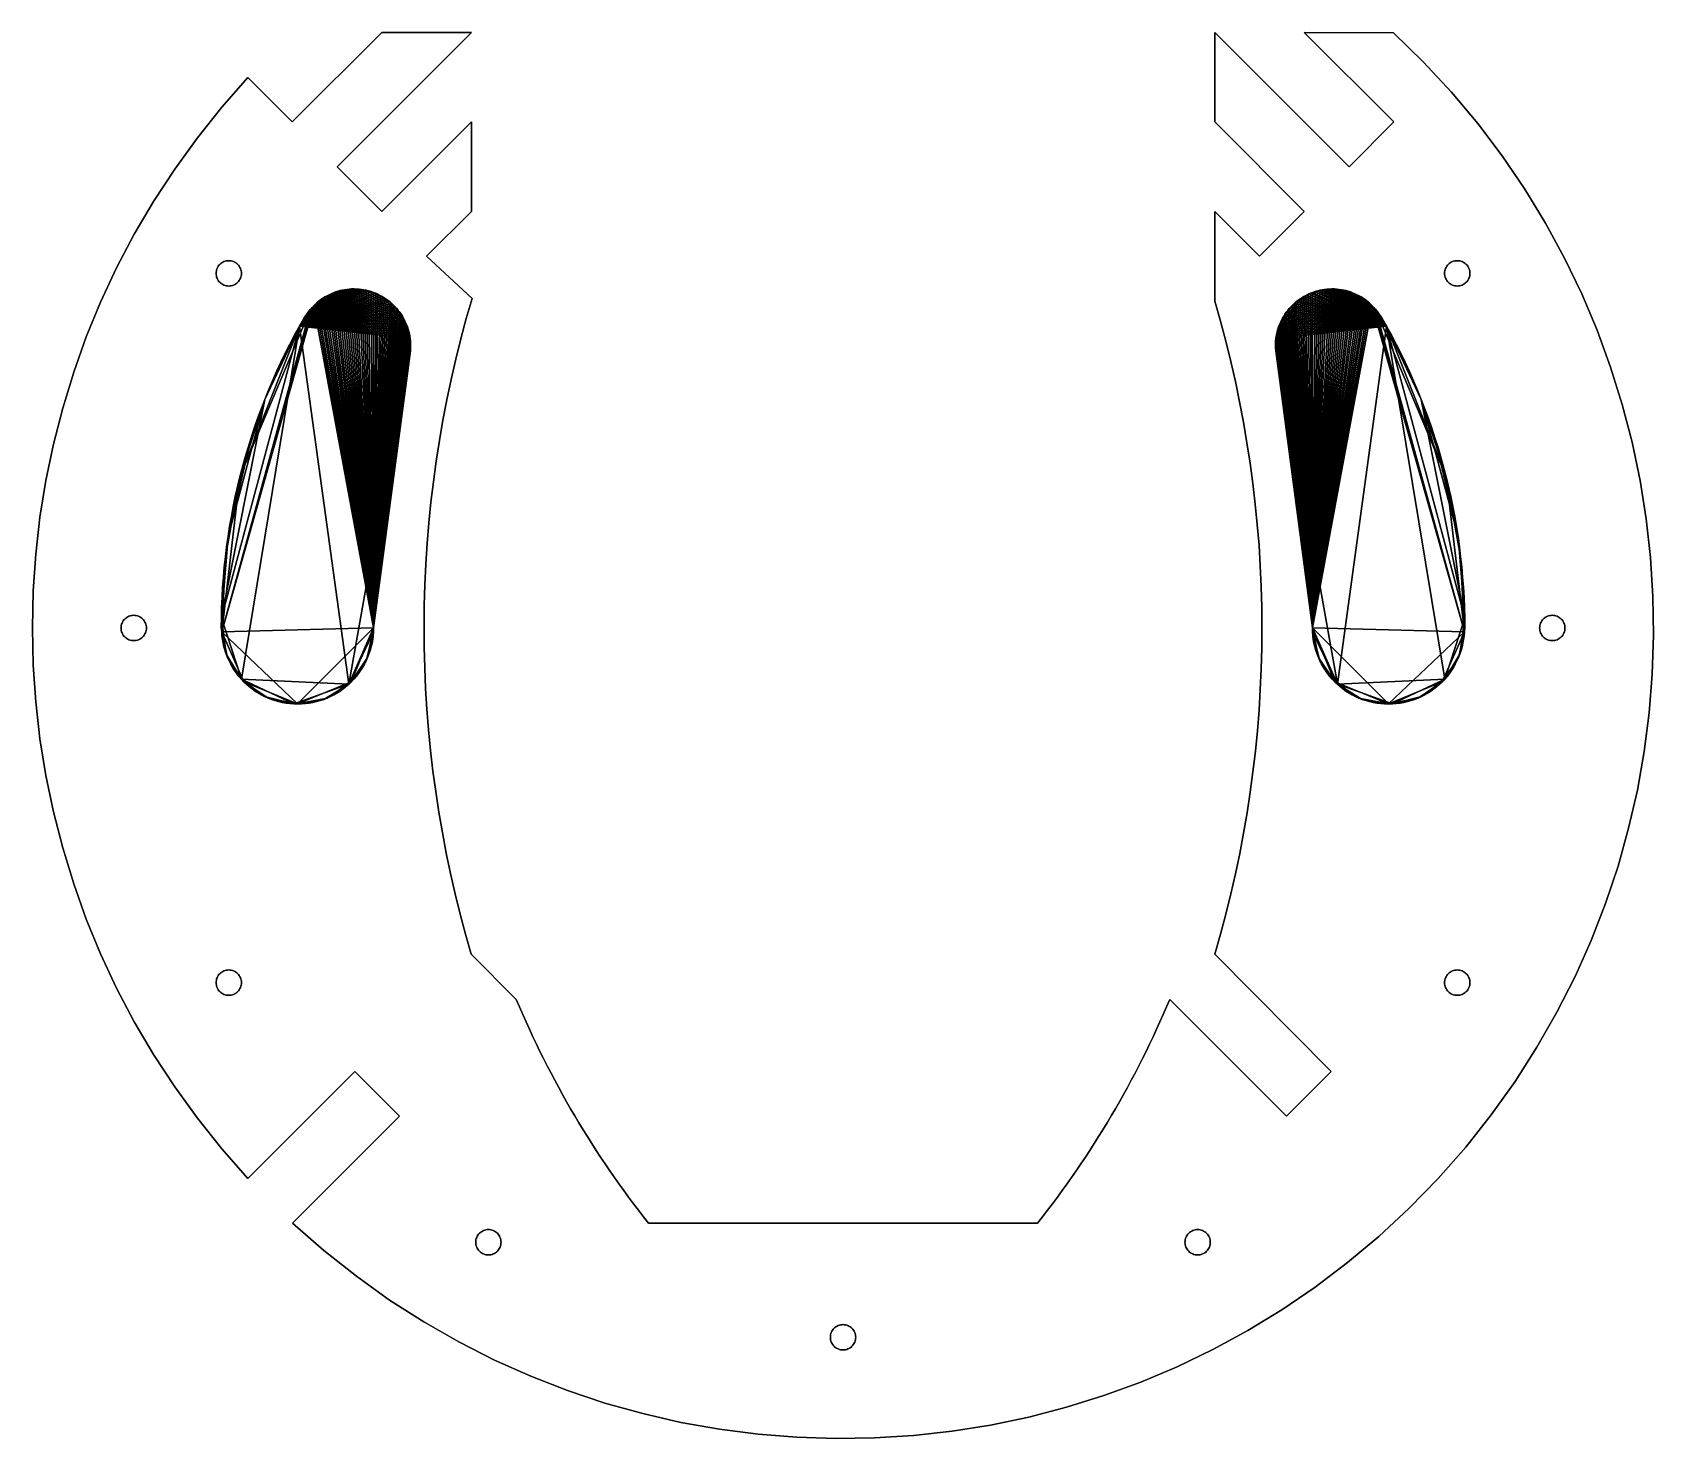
# Model space of a CAD drawing. Extents: x 0 to 16, y 0 to 13.9.
import ezdxf

# ---------------------------------------------------------------- set-up
doc = ezdxf.new("R2010")
doc.units = 0
doc.layers.get('0').update_dxf_attribs({"linetype": 'continuous'})

# ---------------------------------------------------------------- blocks, each defined once
blk = doc.blocks.new('FACE001')
at = {"color": 0}
for p, q in [((4.2287, 10.8538), (4.28216, 11.0529)), ((4.28216, 11.0529), (4.2287, 10.8538))]:
    blk.add_line(p, q, dxfattribs=at)
blk = doc.blocks.new('FACE003')
at = {"color": 0}
for p, q in [((4.13276, 10.4537), (4.1789, 10.6541)), ((4.1789, 10.6541), (4.13276, 10.4537))]:
    blk.add_line(p, q, dxfattribs=at)
blk = doc.blocks.new('FACE005')
at = {"color": 0}
for p, q in [((4.0515, 10.0511), (4.0903, 10.2527)), ((4.0903, 10.2527), (4.0515, 10.0511))]:
    blk.add_line(p, q, dxfattribs=at)
blk = doc.blocks.new('FACE007')
at = {"color": 0}
for p, q in [((3.9849, 9.64656), (4.01637, 9.84908)), ((4.01637, 9.84908), (3.9849, 9.64656))]:
    blk.add_line(p, q, dxfattribs=at)
blk = doc.blocks.new('FACE008')
at = {"color": 0}
for p, q in [((3.9571, 9.44365), (3.9849, 9.64656)), ((3.9849, 9.64656), (3.9571, 9.44365))]:
    blk.add_line(p, q, dxfattribs=at)
blk = doc.blocks.new('FACE015')
at = {"color": 0}
for p, q in [((3.86522, 8.01609), (3.86734, 8.22044)), ((3.86734, 8.22044), (3.86522, 8.01609))]:
    blk.add_line(p, q, dxfattribs=at)
blk = doc.blocks.new('FACE018')
at = {"color": 0}
for p, q in [((3.88086, 7.4032), (3.87198, 7.60742)), ((3.87198, 7.60742), (3.88086, 7.4032))]:
    blk.add_line(p, q, dxfattribs=at)
blk = doc.blocks.new('FACE020')
at = {"color": 0}
for p, q in [((3.90963, 6.99525), (3.89341, 7.19913)), ((3.89341, 7.19913), (3.90963, 6.99525))]:
    blk.add_line(p, q, dxfattribs=at)
blk = doc.blocks.new('FACE021')
at = {"color": 0}
for p, q in [((3.92951, 6.79161), (3.90963, 6.99525)), ((3.90963, 6.99525), (3.92951, 6.79161))]:
    blk.add_line(p, q, dxfattribs=at)
blk = doc.blocks.new('FACE023')
at = {"color": 0}
for p, q in [((3.98029, 6.38528), (3.95307, 6.58827)), ((3.95307, 6.58827), (3.98029, 6.38528))]:
    blk.add_line(p, q, dxfattribs=at)
blk = doc.blocks.new('FACE028')
at = {"color": 0}
for p, q in [((4.17144, 5.3772), (4.12587, 5.57773)), ((4.12587, 5.57773), (4.17144, 5.3772))]:
    blk.add_line(p, q, dxfattribs=at)
blk = doc.blocks.new('FACE029')
at = {"color": 0}
for p, q in [((4.22068, 5.17732), (4.17144, 5.3772)), ((4.17144, 5.3772), (4.22068, 5.17732))]:
    blk.add_line(p, q, dxfattribs=at)
blk = doc.blocks.new('FACE034')
at = {"color": 0}
for p, q in [((4.83902, 4.18613), (4.8069, 4.25991)), ((4.8069, 4.25991), (4.83902, 4.18613))]:
    blk.add_line(p, q, dxfattribs=at)
blk = doc.blocks.new('FACE038')
at = {"color": 0}
for p, q in [((4.97363, 3.894), (4.93906, 3.96658)), ((4.93906, 3.96658), (4.97363, 3.894))]:
    blk.add_line(p, q, dxfattribs=at)
blk = doc.blocks.new('FACE039')
at = {"color": 0}
for p, q in [((5.00881, 3.82173), (4.97363, 3.894)), ((4.97363, 3.894), (5.00881, 3.82173))]:
    blk.add_line(p, q, dxfattribs=at)
blk = doc.blocks.new('FACE040')
at = {"color": 0}
for p, q in [((5.0446, 3.74978), (5.00881, 3.82173)), ((5.00881, 3.82173), (5.0446, 3.74978))]:
    blk.add_line(p, q, dxfattribs=at)
blk = doc.blocks.new('FACE042')
at = {"color": 0}
for p, q in [((5.11799, 3.60682), (5.08099, 3.67814)), ((5.08099, 3.67814), (5.11799, 3.60682))]:
    blk.add_line(p, q, dxfattribs=at)
blk = doc.blocks.new('FACE045')
at = {"color": 0}
for p, q in [((5.23256, 3.39482), (5.19377, 3.46516)), ((5.19377, 3.46516), (5.23256, 3.39482))]:
    blk.add_line(p, q, dxfattribs=at)
blk = doc.blocks.new('FACE046')
at = {"color": 0}
for p, q in [((5.27194, 3.32482), (5.23256, 3.39482)), ((5.23256, 3.39482), (5.27194, 3.32482))]:
    blk.add_line(p, q, dxfattribs=at)
blk = doc.blocks.new('FACE048')
at = {"color": 0}
for p, q in [((5.35248, 3.18584), (5.31192, 3.25516)), ((5.31192, 3.25516), (5.35248, 3.18584))]:
    blk.add_line(p, q, dxfattribs=at)
blk = doc.blocks.new('FACE050')
at = {"color": 0}
for p, q in [((5.43536, 3.04825), (5.39363, 3.11687)), ((5.39363, 3.11687), (5.43536, 3.04825))]:
    blk.add_line(p, q, dxfattribs=at)
blk = doc.blocks.new('FACE054')
at = {"color": 0}
for p, q in [((5.6081, 2.77735), (5.56405, 2.84453)), ((5.56405, 2.84453), (5.6081, 2.77735))]:
    blk.add_line(p, q, dxfattribs=at)
blk = doc.blocks.new('FACE056')
at = {"color": 0}
for p, q in [((5.69791, 2.6441), (5.65272, 2.71054)), ((5.65272, 2.71054), (5.69791, 2.6441))]:
    blk.add_line(p, q, dxfattribs=at)
blk = doc.blocks.new('FACE058')
at = {"color": 0}
for p, q in [((5.79001, 2.51236), (5.74368, 2.57804)), ((5.74368, 2.57804), (5.79001, 2.51236))]:
    blk.add_line(p, q, dxfattribs=at)
blk = doc.blocks.new('FACE059')
at = {"color": 0}
for p, q in [((5.8369, 2.44706), (5.79001, 2.51236)), ((5.79001, 2.51236), (5.8369, 2.44706))]:
    blk.add_line(p, q, dxfattribs=at)
blk = doc.blocks.new('FACE066')
at = {"color": 0}
for p, q in [((9.96992, 2.18979), (9.92023, 2.12647)), ((9.92023, 2.12647), (9.96992, 2.18979))]:
    blk.add_line(p, q, dxfattribs=at)
blk = doc.blocks.new('FACE067')
at = {"color": 0}
for p, q in [((10.019, 2.25351), (9.96992, 2.18979)), ((9.96992, 2.18979), (10.019, 2.25351))]:
    blk.add_line(p, q, dxfattribs=at)
blk = doc.blocks.new('FACE071')
at = {"color": 0}
for p, q in [((10.21, 2.51236), (10.1631, 2.44706)), ((10.1631, 2.44706), (10.21, 2.51236))]:
    blk.add_line(p, q, dxfattribs=at)
blk = doc.blocks.new('FACE072')
at = {"color": 0}
for p, q in [((10.2563, 2.57804), (10.21, 2.51236)), ((10.21, 2.51236), (10.2563, 2.57804))]:
    blk.add_line(p, q, dxfattribs=at)
blk = doc.blocks.new('FACE073')
at = {"color": 0}
for p, q in [((10.3021, 2.6441), (10.2563, 2.57804)), ((10.2563, 2.57804), (10.3021, 2.6441))]:
    blk.add_line(p, q, dxfattribs=at)
blk = doc.blocks.new('FACE078')
at = {"color": 0}
for p, q in [((10.5223, 2.97999), (10.4794, 2.91208)), ((10.4794, 2.91208), (10.5223, 2.97999))]:
    blk.add_line(p, q, dxfattribs=at)
blk = doc.blocks.new('FACE079')
at = {"color": 0}
for p, q in [((10.5646, 3.04825), (10.5223, 2.97999)), ((10.5223, 2.97999), (10.5646, 3.04825))]:
    blk.add_line(p, q, dxfattribs=at)
blk = doc.blocks.new('FACE085')
at = {"color": 0}
for p, q in [((10.8062, 3.46516), (10.7674, 3.39482)), ((10.7674, 3.39482), (10.8062, 3.46516))]:
    blk.add_line(p, q, dxfattribs=at)
blk = doc.blocks.new('FACE087')
at = {"color": 0}
for p, q in [((10.882, 3.60682), (10.8444, 3.53582)), ((10.8444, 3.53582), (10.882, 3.60682))]:
    blk.add_line(p, q, dxfattribs=at)
blk = doc.blocks.new('FACE088')
at = {"color": 0}
for p, q in [((10.919, 3.67814), (10.882, 3.60682)), ((10.882, 3.60682), (10.919, 3.67814))]:
    blk.add_line(p, q, dxfattribs=at)
blk = doc.blocks.new('FACE093')
at = {"color": 0}
for p, q in [((11.0949, 4.03946), (11.0609, 3.96658)), ((11.0609, 3.96658), (11.0949, 4.03946))]:
    blk.add_line(p, q, dxfattribs=at)
blk = doc.blocks.new('FACE098')
at = {"color": 0}
for p, q in [((12.3754, 3.18262), (11.2246, 4.33398)), ((11.2246, 4.33398), (12.3754, 3.18262))]:
    blk.add_line(p, q, dxfattribs=at)
blk = doc.blocks.new('FACE099')
at = {"color": 0}
for p, q in [((12.8174, 3.62456), (12.3754, 3.18262)), ((12.3754, 3.18262), (12.8174, 3.62456))]:
    blk.add_line(p, q, dxfattribs=at)
blk = doc.blocks.new('FACE100')
at = {"color": 0}
for p, q in [((11.6698, 4.77969), (12.8174, 3.62456)), ((12.8174, 3.62456), (11.6698, 4.77969))]:
    blk.add_line(p, q, dxfattribs=at)
blk = doc.blocks.new('FACE101')
at = {"color": 0}
for p, q in [((11.7262, 4.97733), (11.6698, 4.77969)), ((11.6698, 4.77969), (11.7262, 4.97733))]:
    blk.add_line(p, q, dxfattribs=at)
blk = doc.blocks.new('FACE102')
at = {"color": 0}
for p, q in [((11.7789, 5.17572), (11.7262, 4.97733)), ((11.7262, 4.97733), (11.7789, 5.17572))]:
    blk.add_line(p, q, dxfattribs=at)
blk = doc.blocks.new('FACE103')
at = {"color": 0}
for p, q in [((11.828, 5.37479), (11.7789, 5.17572)), ((11.7789, 5.17572), (11.828, 5.37479))]:
    blk.add_line(p, q, dxfattribs=at)
blk = doc.blocks.new('FACE106')
at = {"color": 0}
for p, q in [((11.9534, 5.97566), (11.9152, 5.77481)), ((11.9152, 5.77481), (11.9534, 5.97566))]:
    blk.add_line(p, q, dxfattribs=at)
blk = doc.blocks.new('FACE108')
at = {"color": 0}
for p, q in [((12.0188, 6.37878), (11.9879, 6.177)), ((11.9879, 6.177), (12.0188, 6.37878))]:
    blk.add_line(p, q, dxfattribs=at)
blk = doc.blocks.new('FACE109')
at = {"color": 0}
for p, q in [((12.046, 6.58096), (12.0188, 6.37878)), ((12.0188, 6.37878), (12.046, 6.58096))]:
    blk.add_line(p, q, dxfattribs=at)
blk = doc.blocks.new('FACE110')
at = {"color": 0}
for p, q in [((12.0696, 6.78348), (12.046, 6.58096)), ((12.046, 6.58096), (12.0696, 6.78348))]:
    blk.add_line(p, q, dxfattribs=at)
blk = doc.blocks.new('FACE113')
at = {"color": 0}
for p, q in [((12.1186, 7.3926), (12.1059, 7.18935)), ((12.1059, 7.18935), (12.1186, 7.3926))]:
    blk.add_line(p, q, dxfattribs=at)
blk = doc.blocks.new('FACE114')
at = {"color": 0}
for p, q in [((12.1276, 7.59601), (12.1186, 7.3926)), ((12.1186, 7.3926), (12.1276, 7.59601))]:
    blk.add_line(p, q, dxfattribs=at)
blk = doc.blocks.new('FACE116')
at = {"color": 0}
for p, q in [((12.1348, 8.00306), (12.133, 7.79951)), ((12.133, 7.79951), (12.1348, 8.00306))]:
    blk.add_line(p, q, dxfattribs=at)
blk = doc.blocks.new('FACE117')
at = {"color": 0}
for p, q in [((12.1329, 8.2066), (12.1348, 8.00306)), ((12.1348, 8.00306), (12.1329, 8.2066))]:
    blk.add_line(p, q, dxfattribs=at)
blk = doc.blocks.new('FACE119')
at = {"color": 0}
for p, q in [((12.1183, 8.6135), (12.1274, 8.4101)), ((12.1274, 8.4101), (12.1183, 8.6135))]:
    blk.add_line(p, q, dxfattribs=at)
blk = doc.blocks.new('FACE120')
at = {"color": 0}
for p, q in [((12.1055, 8.81675), (12.1183, 8.6135)), ((12.1183, 8.6135), (12.1055, 8.81675))]:
    blk.add_line(p, q, dxfattribs=at)
blk = doc.blocks.new('FACE121')
at = {"color": 0}
for p, q in [((12.089, 9.0198), (12.1055, 8.81675)), ((12.1055, 8.81675), (12.089, 9.0198))]:
    blk.add_line(p, q, dxfattribs=at)
blk = doc.blocks.new('FACE122')
at = {"color": 0}
for p, q in [((12.069, 9.2226), (12.089, 9.0198)), ((12.089, 9.0198), (12.069, 9.2226))]:
    blk.add_line(p, q, dxfattribs=at)
blk = doc.blocks.new('FACE128')
at = {"color": 0}
for p, q in [((11.8721, 10.4315), (11.914, 10.2312)), ((11.914, 10.2312), (11.8721, 10.4315))]:
    blk.add_line(p, q, dxfattribs=at)
blk = doc.blocks.new('FACE130')
at = {"color": 0}
for p, q in [((11.7774, 10.8302), (11.8266, 10.6312)), ((11.8266, 10.6312), (11.7774, 10.8302))]:
    blk.add_line(p, q, dxfattribs=at)
blk = doc.blocks.new('FACE131')
at = {"color": 0}
for p, q in [((11.7246, 11.0286), (11.7774, 10.8302)), ((11.7774, 10.8302), (11.7246, 11.0286))]:
    blk.add_line(p, q, dxfattribs=at)
blk = doc.blocks.new('FACE133')
at = {"color": 0}
for p, q in [((11.6681, 12.1101), (11.6681, 11.2262)), ((11.6681, 11.2262), (11.6681, 12.1101))]:
    blk.add_line(p, q, dxfattribs=at)
blk = doc.blocks.new('FACE135')
at = {"color": 0}
for p, q in [((12.552, 12.1101), (12.1101, 11.6681)), ((12.1101, 11.6681), (12.552, 12.1101))]:
    blk.add_line(p, q, dxfattribs=at)
blk = doc.blocks.new('FACE136')
at = {"color": 0}
for p, q in [((11.6681, 12.9939), (12.552, 12.1101)), ((12.552, 12.1101), (11.6681, 12.9939))]:
    blk.add_line(p, q, dxfattribs=at)
blk = doc.blocks.new('FACE137')
at = {"color": 0}
for p, q in [((11.6681, 13.8778), (11.6681, 12.9939)), ((11.6681, 12.9939), (11.6681, 13.8778))]:
    blk.add_line(p, q, dxfattribs=at)
blk = doc.blocks.new('FACE140')
at = {"color": 0}
for p, q in [((12.552, 13.8778), (13.4359, 12.9939)), ((13.4359, 12.9939), (12.552, 13.8778))]:
    blk.add_line(p, q, dxfattribs=at)
blk = doc.blocks.new('FACE142')
at = {"color": 0}
for p, q in [((13.7269, 13.5862), (13.4317, 13.8733)), ((13.4317, 13.8733), (13.7269, 13.5862))]:
    blk.add_line(p, q, dxfattribs=at)
blk = doc.blocks.new('FACE147')
at = {"color": 0}
for p, q in [((14.9341, 11.9941), (14.7286, 12.331)), ((14.7286, 12.331), (14.9341, 11.9941))]:
    blk.add_line(p, q, dxfattribs=at)
blk = doc.blocks.new('FACE148')
at = {"color": 0}
for p, q in [((15.1216, 11.6493), (14.9341, 11.9941)), ((14.9341, 11.9941), (15.1216, 11.6493))]:
    blk.add_line(p, q, dxfattribs=at)
blk = doc.blocks.new('FACE149')
at = {"color": 0}
for p, q in [((15.2911, 11.2975), (15.1216, 11.6493)), ((15.1216, 11.6493), (15.2911, 11.2975))]:
    blk.add_line(p, q, dxfattribs=at)
blk = doc.blocks.new('FACE150')
at = {"color": 0}
for p, q in [((15.4425, 10.9393), (15.2911, 11.2975)), ((15.2911, 11.2975), (15.4425, 10.9393))]:
    blk.add_line(p, q, dxfattribs=at)
blk = doc.blocks.new('FACE154')
at = {"color": 0}
for p, q in [((15.8668, 9.45662), (15.7879, 9.83333)), ((15.7879, 9.83333), (15.8668, 9.45662))]:
    blk.add_line(p, q, dxfattribs=at)
blk = doc.blocks.new('FACE156')
at = {"color": 0}
for p, q in [((15.9698, 8.69538), (15.9274, 9.07707)), ((15.9274, 9.07707), (15.9698, 8.69538))]:
    blk.add_line(p, q, dxfattribs=at)
blk = doc.blocks.new('FACE158')
at = {"color": 0}
for p, q in [((15.9997, 7.92843), (15.9939, 8.31226)), ((15.9939, 8.31226), (15.9997, 7.92843))]:
    blk.add_line(p, q, dxfattribs=at)
blk = doc.blocks.new('FACE162')
at = {"color": 0}
for p, q in [((15.8396, 6.40017), (15.9072, 6.77976)), ((15.9072, 6.77976), (15.8396, 6.40017))]:
    blk.add_line(p, q, dxfattribs=at)
blk = doc.blocks.new('FACE163')
at = {"color": 0}
for p, q in [((15.7536, 6.02343), (15.8396, 6.40017)), ((15.8396, 6.40017), (15.7536, 6.02343))]:
    blk.add_line(p, q, dxfattribs=at)
blk = doc.blocks.new('FACE165')
at = {"color": 0}
for p, q in [((15.5261, 5.28128), (15.6491, 5.65023)), ((15.6491, 5.65023), (15.5261, 5.28128))]:
    blk.add_line(p, q, dxfattribs=at)
blk = doc.blocks.new('FACE166')
at = {"color": 0}
for p, q in [((15.3846, 4.91731), (15.5261, 5.28128)), ((15.5261, 5.28128), (15.3846, 4.91731))]:
    blk.add_line(p, q, dxfattribs=at)
blk = doc.blocks.new('FACE170')
at = {"color": 0}
for p, q in [((14.6329, 3.5253), (14.8487, 3.8623)), ((14.8487, 3.8623), (14.6329, 3.5253))]:
    blk.add_line(p, q, dxfattribs=at)
blk = doc.blocks.new('FACE176')
at = {"color": 0}
for p, q in [((12.9785, 1.73639), (13.2877, 1.99579)), ((13.2877, 1.99579), (12.9785, 1.73639))]:
    blk.add_line(p, q, dxfattribs=at)
blk = doc.blocks.new('FACE178')
at = {"color": 0}
for p, q in [((12.331, 1.27142), (12.6593, 1.49493)), ((12.6593, 1.49493), (12.331, 1.27142))]:
    blk.add_line(p, q, dxfattribs=at)
blk = doc.blocks.new('FACE180')
at = {"color": 0}
for p, q in [((11.6493, 0.878402), (11.9941, 1.06591)), ((11.9941, 1.06591), (11.6493, 0.878402))]:
    blk.add_line(p, q, dxfattribs=at)
blk = doc.blocks.new('FACE181')
at = {"color": 0}
for p, q in [((11.2975, 0.708941), (11.6493, 0.878402)), ((11.6493, 0.878402), (11.2975, 0.708941))]:
    blk.add_line(p, q, dxfattribs=at)
blk = doc.blocks.new('FACE182')
at = {"color": 0}
for p, q in [((10.9393, 0.557549), (11.2975, 0.708941)), ((11.2975, 0.708941), (10.9393, 0.557549))]:
    blk.add_line(p, q, dxfattribs=at)
blk = doc.blocks.new('FACE183')
at = {"color": 0}
for p, q in [((10.5754, 0.424255), (10.9393, 0.557549)), ((10.9393, 0.557549), (10.5754, 0.424255))]:
    blk.add_line(p, q, dxfattribs=at)
blk = doc.blocks.new('FACE184')
at = {"color": 0}
for p, q in [((10.2065, 0.309087), (10.5754, 0.424255)), ((10.5754, 0.424255), (10.2065, 0.309087))]:
    blk.add_line(p, q, dxfattribs=at)
blk = doc.blocks.new('FACE185')
at = {"color": 0}
for p, q in [((9.83333, 0.212072), (10.2065, 0.309087)), ((10.2065, 0.309087), (9.83333, 0.212072))]:
    blk.add_line(p, q, dxfattribs=at)
blk = doc.blocks.new('FACE190')
at = {"color": 0}
for p, q in [((7.92843, 0.000263), (8.31226, 0.006097)), ((8.31226, 0.006097), (7.92843, 0.000263))]:
    blk.add_line(p, q, dxfattribs=at)
blk = doc.blocks.new('FACE191')
at = {"color": 0}
for p, q in [((7.5446, 0.012749), (7.92843, 0.000263)), ((7.92843, 0.000263), (7.5446, 0.012749))]:
    blk.add_line(p, q, dxfattribs=at)
blk = doc.blocks.new('FACE192')
at = {"color": 0}
for p, q in [((7.16147, 0.043583), (7.5446, 0.012749)), ((7.5446, 0.012749), (7.16147, 0.043583))]:
    blk.add_line(p, q, dxfattribs=at)
blk = doc.blocks.new('FACE194')
at = {"color": 0}
for p, q in [((6.40017, 0.160403), (6.77976, 0.092791)), ((6.77976, 0.092791), (6.40017, 0.160403))]:
    blk.add_line(p, q, dxfattribs=at)
blk = doc.blocks.new('FACE199')
at = {"color": 0}
for p, q in [((4.55901, 0.775475), (4.91731, 0.615433)), ((4.91731, 0.615433), (4.55901, 0.775475))]:
    blk.add_line(p, q, dxfattribs=at)
blk = doc.blocks.new('FACE202')
at = {"color": 0}
for p, q in [((3.5253, 1.36713), (3.8623, 1.15129)), ((3.8623, 1.15129), (3.5253, 1.36713))]:
    blk.add_line(p, q, dxfattribs=at)
blk = doc.blocks.new('FACE206')
at = {"color": 0}
for p, q in [((3.62438, 3.18244), (2.56826, 2.12665)), ((2.56826, 2.12665), (3.62438, 3.18244))]:
    blk.add_line(p, q, dxfattribs=at)
blk = doc.blocks.new('FACE208')
at = {"color": 0}
for p, q in [((2.12662, 2.56823), (3.18244, 3.62438)), ((3.18244, 3.62438), (2.12662, 2.56823))]:
    blk.add_line(p, q, dxfattribs=at)
blk = doc.blocks.new('FACE209')
at = {"color": 0}
for p, q in [((1.8691, 2.86045), (2.12662, 2.56823)), ((2.12662, 2.56823), (1.8691, 2.86045))]:
    blk.add_line(p, q, dxfattribs=at)
blk = doc.blocks.new('FACE210')
at = {"color": 0}
for p, q in [((1.62819, 3.16182), (1.8691, 2.86045)), ((1.8691, 2.86045), (1.62819, 3.16182))]:
    blk.add_line(p, q, dxfattribs=at)
blk = doc.blocks.new('FACE212')
at = {"color": 0}
for p, q in [((1.19621, 3.78957), (1.40389, 3.47173)), ((1.40389, 3.47173), (1.19621, 3.78957))]:
    blk.add_line(p, q, dxfattribs=at)
blk = doc.blocks.new('FACE214')
at = {"color": 0}
for p, q in [((0.830687, 4.44658), (1.00514, 4.11472)), ((1.00514, 4.11472), (0.830687, 4.44658))]:
    blk.add_line(p, q, dxfattribs=at)
blk = doc.blocks.new('FACE216')
at = {"color": 0}
for p, q in [((0.531625, 5.12799), (0.672849, 4.78455)), ((0.672849, 4.78455), (0.531625, 5.12799))]:
    blk.add_line(p, q, dxfattribs=at)
blk = doc.blocks.new('FACE217')
at = {"color": 0}
for p, q in [((0.407015, 5.47632), (0.531625, 5.12799)), ((0.531625, 5.12799), (0.407015, 5.47632))]:
    blk.add_line(p, q, dxfattribs=at)
blk = doc.blocks.new('FACE222')
at = {"color": 0}
for p, q in [((0.033187, 7.2698), (0.074724, 6.90623)), ((0.074724, 6.90623), (0.033187, 7.2698))]:
    blk.add_line(p, q, dxfattribs=at)
blk = doc.blocks.new('FACE228')
at = {"color": 0}
for p, q in [((0.132875, 9.45552), (0.074724, 9.09377)), ((0.074724, 9.09377), (0.132875, 9.45552))]:
    blk.add_line(p, q, dxfattribs=at)
blk = doc.blocks.new('FACE229')
at = {"color": 0}
for p, q in [((0.20764, 9.81482), (0.132875, 9.45552)), ((0.132875, 9.45552), (0.20764, 9.81482))]:
    blk.add_line(p, q, dxfattribs=at)
blk = doc.blocks.new('FACE230')
at = {"color": 0}
for p, q in [((0.29902, 10.1711), (0.20764, 9.81482)), ((0.20764, 9.81482), (0.29902, 10.1711))]:
    blk.add_line(p, q, dxfattribs=at)
blk = doc.blocks.new('FACE232')
at = {"color": 0}
for p, q in [((0.531624, 10.872), (0.407015, 10.5237)), ((0.407015, 10.5237), (0.531624, 10.872))]:
    blk.add_line(p, q, dxfattribs=at)
blk = doc.blocks.new('FACE234')
at = {"color": 0}
for p, q in [((0.830686, 11.5534), (0.672848, 11.2155)), ((0.672848, 11.2155), (0.830686, 11.5534))]:
    blk.add_line(p, q, dxfattribs=at)
blk = doc.blocks.new('FACE236')
at = {"color": 0}
for p, q in [((1.19621, 12.2104), (1.00514, 11.8853)), ((1.00514, 11.8853), (1.19621, 12.2104))]:
    blk.add_line(p, q, dxfattribs=at)
blk = doc.blocks.new('FACE241')
at = {"color": 0}
for p, q in [((2.56412, 12.9939), (2.12662, 13.4318)), ((2.12662, 13.4318), (2.56412, 12.9939))]:
    blk.add_line(p, q, dxfattribs=at)
blk = doc.blocks.new('FACE243')
at = {"color": 0}
for p, q in [((4.33188, 13.8778), (3.448, 13.8778)), ((3.448, 13.8778), (4.33188, 13.8778))]:
    blk.add_line(p, q, dxfattribs=at)
blk = doc.blocks.new('FACE246')
at = {"color": 0}
for p, q in [((4.33188, 12.9939), (3.448, 12.1101)), ((3.448, 12.1101), (4.33188, 12.9939))]:
    blk.add_line(p, q, dxfattribs=at)
blk = doc.blocks.new('FACE249')
at = {"color": 0}
for p, q in [((4.33971, 11.2525), (3.88994, 11.6681)), ((3.88994, 11.6681), (4.33971, 11.2525))]:
    blk.add_line(p, q, dxfattribs=at)
blk = doc.blocks.new('FACE252')
at = {"color": 0}
for p, q in [((4.33188, 12.9939), (4.33188, 12.1101)), ((4.33188, 12.1101), (4.33188, 12.9939))]:
    blk.add_line(p, q, dxfattribs=at)
blk = doc.blocks.new('FACE253')
at = {"color": 0}
for p, q in [((3.448, 12.1101), (4.33188, 12.9939)), ((4.33188, 12.9939), (3.448, 12.1101))]:
    blk.add_line(p, q, dxfattribs=at)
blk = doc.blocks.new('FACE257')
at = {"color": 0}
for p, q in [((2.56412, 12.9939), (3.448, 13.8778)), ((3.448, 13.8778), (2.56412, 12.9939))]:
    blk.add_line(p, q, dxfattribs=at)
blk = doc.blocks.new('FACE258')
at = {"color": 0}
for p, q in [((2.12662, 13.4318), (2.56412, 12.9939)), ((2.56412, 12.9939), (2.12662, 13.4318))]:
    blk.add_line(p, q, dxfattribs=at)
blk = doc.blocks.new('FACE259')
at = {"color": 0}
for p, q in [((1.8691, 13.1395), (2.12662, 13.4318)), ((2.12662, 13.4318), (1.8691, 13.1395))]:
    blk.add_line(p, q, dxfattribs=at)
blk = doc.blocks.new('FACE261')
at = {"color": 0}
for p, q in [((1.40389, 12.5283), (1.62819, 12.8382)), ((1.62819, 12.8382), (1.40389, 12.5283))]:
    blk.add_line(p, q, dxfattribs=at)
blk = doc.blocks.new('FACE263')
at = {"color": 0}
for p, q in [((1.00514, 11.8853), (1.19621, 12.2104)), ((1.19621, 12.2104), (1.00514, 11.8853))]:
    blk.add_line(p, q, dxfattribs=at)
blk = doc.blocks.new('FACE270')
at = {"color": 0}
for p, q in [((0.132875, 9.45552), (0.20764, 9.81482)), ((0.20764, 9.81482), (0.132875, 9.45552))]:
    blk.add_line(p, q, dxfattribs=at)
blk = doc.blocks.new('FACE273')
at = {"color": 0}
for p, q in [((0.008265, 8.3654), (0.033187, 8.7302)), ((0.033187, 8.7302), (0.008265, 8.3654))]:
    blk.add_line(p, q, dxfattribs=at)
blk = doc.blocks.new('FACE275')
at = {"color": 0}
for p, q in [((0.008265, 7.6346), (-0.000042, 8)), ((-0.000042, 8), (0.008265, 7.6346))]:
    blk.add_line(p, q, dxfattribs=at)
blk = doc.blocks.new('FACE276')
at = {"color": 0}
for p, q in [((0.033187, 7.2698), (0.008265, 7.6346)), ((0.008265, 7.6346), (0.033187, 7.2698))]:
    blk.add_line(p, q, dxfattribs=at)
blk = doc.blocks.new('FACE277')
at = {"color": 0}
for p, q in [((0.074724, 6.90623), (0.033187, 7.2698)), ((0.033187, 7.2698), (0.074724, 6.90623))]:
    blk.add_line(p, q, dxfattribs=at)
blk = doc.blocks.new('FACE278')
at = {"color": 0}
for p, q in [((0.132875, 6.54448), (0.074724, 6.90623)), ((0.074724, 6.90623), (0.132875, 6.54448))]:
    blk.add_line(p, q, dxfattribs=at)
blk = doc.blocks.new('FACE279')
at = {"color": 0}
for p, q in [((0.20764, 6.18518), (0.132875, 6.54448)), ((0.132875, 6.54448), (0.20764, 6.18518))]:
    blk.add_line(p, q, dxfattribs=at)
blk = doc.blocks.new('FACE280')
at = {"color": 0}
for p, q in [((0.299021, 5.82892), (0.20764, 6.18518)), ((0.20764, 6.18518), (0.299021, 5.82892))]:
    blk.add_line(p, q, dxfattribs=at)
blk = doc.blocks.new('FACE283')
at = {"color": 0}
for p, q in [((0.672849, 4.78455), (0.531625, 5.12799)), ((0.531625, 5.12799), (0.672849, 4.78455))]:
    blk.add_line(p, q, dxfattribs=at)
blk = doc.blocks.new('FACE285')
at = {"color": 0}
for p, q in [((1.00514, 4.11472), (0.830687, 4.44658)), ((0.830687, 4.44658), (1.00514, 4.11472))]:
    blk.add_line(p, q, dxfattribs=at)
blk = doc.blocks.new('FACE286')
at = {"color": 0}
for p, q in [((1.19621, 3.78957), (1.00514, 4.11472)), ((1.00514, 4.11472), (1.19621, 3.78957))]:
    blk.add_line(p, q, dxfattribs=at)
blk = doc.blocks.new('FACE288')
at = {"color": 0}
for p, q in [((1.62819, 3.16182), (1.40389, 3.47173)), ((1.40389, 3.47173), (1.62819, 3.16182))]:
    blk.add_line(p, q, dxfattribs=at)
blk = doc.blocks.new('FACE290')
at = {"color": 0}
for p, q in [((2.12662, 2.56823), (1.8691, 2.86045)), ((1.8691, 2.86045), (2.12662, 2.56823))]:
    blk.add_line(p, q, dxfattribs=at)
blk = doc.blocks.new('FACE291')
at = {"color": 0}
for p, q in [((3.18244, 3.62438), (2.12662, 2.56823)), ((2.12662, 2.56823), (3.18244, 3.62438))]:
    blk.add_line(p, q, dxfattribs=at)
blk = doc.blocks.new('FACE293')
at = {"color": 0}
for p, q in [((2.56826, 2.12665), (3.62438, 3.18244)), ((3.62438, 3.18244), (2.56826, 2.12665))]:
    blk.add_line(p, q, dxfattribs=at)
blk = doc.blocks.new('FACE296')
at = {"color": 0}
for p, q in [((3.5253, 1.36713), (3.19682, 1.60161)), ((3.19682, 1.60161), (3.5253, 1.36713))]:
    blk.add_line(p, q, dxfattribs=at)
blk = doc.blocks.new('FACE298')
at = {"color": 0}
for p, q in [((4.20711, 0.954086), (3.8623, 1.15129)), ((3.8623, 1.15129), (4.20711, 0.954086))]:
    blk.add_line(p, q, dxfattribs=at)
blk = doc.blocks.new('FACE300')
at = {"color": 0}
for p, q in [((4.91731, 0.615433), (4.55901, 0.775475)), ((4.55901, 0.775475), (4.91731, 0.615433))]:
    blk.add_line(p, q, dxfattribs=at)
blk = doc.blocks.new('FACE304')
at = {"color": 0}
for p, q in [((6.40017, 0.160403), (6.02343, 0.246445)), ((6.02343, 0.246445), (6.40017, 0.160403))]:
    blk.add_line(p, q, dxfattribs=at)
blk = doc.blocks.new('FACE307')
at = {"color": 0}
for p, q in [((7.5446, 0.012749), (7.16147, 0.043583)), ((7.16147, 0.043583), (7.5446, 0.012749))]:
    blk.add_line(p, q, dxfattribs=at)
blk = doc.blocks.new('FACE309')
at = {"color": 0}
for p, q in [((8.31226, 0.006097), (7.92843, 0.000263)), ((7.92843, 0.000263), (8.31226, 0.006097))]:
    blk.add_line(p, q, dxfattribs=at)
blk = doc.blocks.new('FACE312')
at = {"color": 0}
for p, q in [((9.45662, 0.133237), (9.07707, 0.072611)), ((9.07707, 0.072611), (9.45662, 0.133237))]:
    blk.add_line(p, q, dxfattribs=at)
blk = doc.blocks.new('FACE314')
at = {"color": 0}
for p, q in [((10.2065, 0.309087), (9.83333, 0.212072)), ((9.83333, 0.212072), (10.2065, 0.309087))]:
    blk.add_line(p, q, dxfattribs=at)
blk = doc.blocks.new('FACE318')
at = {"color": 0}
for p, q in [((11.6493, 0.878402), (11.2975, 0.708941)), ((11.2975, 0.708941), (11.6493, 0.878402))]:
    blk.add_line(p, q, dxfattribs=at)
blk = doc.blocks.new('FACE319')
at = {"color": 0}
for p, q in [((11.9941, 1.06591), (11.6493, 0.878402)), ((11.6493, 0.878402), (11.9941, 1.06591))]:
    blk.add_line(p, q, dxfattribs=at)
blk = doc.blocks.new('FACE320')
at = {"color": 0}
for p, q in [((12.331, 1.27142), (11.9941, 1.06591)), ((11.9941, 1.06591), (12.331, 1.27142))]:
    blk.add_line(p, q, dxfattribs=at)
blk = doc.blocks.new('FACE325')
at = {"color": 0}
for p, q in [((13.8733, 2.56826), (13.5862, 2.27308)), ((13.5862, 2.27308), (13.8733, 2.56826))]:
    blk.add_line(p, q, dxfattribs=at)
blk = doc.blocks.new('FACE327')
at = {"color": 0}
for p, q in [((14.3984, 3.19682), (14.1452, 2.87757)), ((14.1452, 2.87757), (14.3984, 3.19682))]:
    blk.add_line(p, q, dxfattribs=at)
blk = doc.blocks.new('FACE328')
at = {"color": 0}
for p, q in [((14.6329, 3.5253), (14.3984, 3.19682)), ((14.3984, 3.19682), (14.6329, 3.5253))]:
    blk.add_line(p, q, dxfattribs=at)
blk = doc.blocks.new('FACE330')
at = {"color": 0}
for p, q in [((15.0459, 4.2071), (14.8487, 3.8623)), ((14.8487, 3.8623), (15.0459, 4.2071))]:
    blk.add_line(p, q, dxfattribs=at)
blk = doc.blocks.new('FACE331')
at = {"color": 0}
for p, q in [((15.2245, 4.55901), (15.0459, 4.2071)), ((15.0459, 4.2071), (15.2245, 4.55901))]:
    blk.add_line(p, q, dxfattribs=at)
blk = doc.blocks.new('FACE336')
at = {"color": 0}
for p, q in [((15.8396, 6.40017), (15.7536, 6.02343)), ((15.7536, 6.02343), (15.8396, 6.40017))]:
    blk.add_line(p, q, dxfattribs=at)
blk = doc.blocks.new('FACE339')
at = {"color": 0}
for p, q in [((15.9873, 7.5446), (15.9564, 7.16147)), ((15.9564, 7.16147), (15.9873, 7.5446))]:
    blk.add_line(p, q, dxfattribs=at)
blk = doc.blocks.new('FACE340')
at = {"color": 0}
for p, q in [((15.9997, 7.92843), (15.9873, 7.5446)), ((15.9873, 7.5446), (15.9997, 7.92843))]:
    blk.add_line(p, q, dxfattribs=at)
blk = doc.blocks.new('FACE341')
at = {"color": 0}
for p, q in [((15.9939, 8.31226), (15.9997, 7.92843)), ((15.9997, 7.92843), (15.9939, 8.31226))]:
    blk.add_line(p, q, dxfattribs=at)
blk = doc.blocks.new('FACE342')
at = {"color": 0}
for p, q in [((15.9698, 8.69538), (15.9939, 8.31226)), ((15.9939, 8.31226), (15.9698, 8.69538))]:
    blk.add_line(p, q, dxfattribs=at)
blk = doc.blocks.new('FACE343')
at = {"color": 0}
for p, q in [((15.9274, 9.07707), (15.9698, 8.69538)), ((15.9698, 8.69538), (15.9274, 9.07707))]:
    blk.add_line(p, q, dxfattribs=at)
blk = doc.blocks.new('FACE345')
at = {"color": 0}
for p, q in [((15.7879, 9.83333), (15.8668, 9.45662)), ((15.8668, 9.45662), (15.7879, 9.83333))]:
    blk.add_line(p, q, dxfattribs=at)
blk = doc.blocks.new('FACE348')
at = {"color": 0}
for p, q in [((15.4425, 10.9393), (15.5757, 10.5754)), ((15.5757, 10.5754), (15.4425, 10.9393))]:
    blk.add_line(p, q, dxfattribs=at)
blk = doc.blocks.new('FACE349')
at = {"color": 0}
for p, q in [((15.2911, 11.2975), (15.4425, 10.9393)), ((15.4425, 10.9393), (15.2911, 11.2975))]:
    blk.add_line(p, q, dxfattribs=at)
blk = doc.blocks.new('FACE352')
at = {"color": 0}
for p, q in [((14.7286, 12.331), (14.9341, 11.9941)), ((14.9341, 11.9941), (14.7286, 12.331))]:
    blk.add_line(p, q, dxfattribs=at)
blk = doc.blocks.new('FACE353')
at = {"color": 0}
for p, q in [((14.5051, 12.6593), (14.7286, 12.331)), ((14.7286, 12.331), (14.5051, 12.6593))]:
    blk.add_line(p, q, dxfattribs=at)
blk = doc.blocks.new('FACE354')
at = {"color": 0}
for p, q in [((14.2636, 12.9785), (14.5051, 12.6593)), ((14.5051, 12.6593), (14.2636, 12.9785))]:
    blk.add_line(p, q, dxfattribs=at)
blk = doc.blocks.new('FACE355')
at = {"color": 0}
for p, q in [((14.0042, 13.2877), (14.2636, 12.9785)), ((14.2636, 12.9785), (14.0042, 13.2877))]:
    blk.add_line(p, q, dxfattribs=at)
blk = doc.blocks.new('FACE356')
at = {"color": 0}
for p, q in [((13.7269, 13.5862), (14.0042, 13.2877)), ((14.0042, 13.2877), (13.7269, 13.5862))]:
    blk.add_line(p, q, dxfattribs=at)
blk = doc.blocks.new('FACE357')
at = {"color": 0}
for p, q in [((13.4317, 13.8733), (13.7269, 13.5862)), ((13.7269, 13.5862), (13.4317, 13.8733))]:
    blk.add_line(p, q, dxfattribs=at)
blk = doc.blocks.new('FACE359')
at = {"color": 0}
for p, q in [((13.4359, 12.9939), (12.552, 13.8778)), ((12.552, 13.8778), (13.4359, 12.9939))]:
    blk.add_line(p, q, dxfattribs=at)
blk = doc.blocks.new('FACE361')
at = {"color": 0}
for p, q in [((11.6681, 13.8778), (12.9939, 12.552)), ((12.9939, 12.552), (11.6681, 13.8778))]:
    blk.add_line(p, q, dxfattribs=at)
blk = doc.blocks.new('FACE367')
at = {"color": 0}
for p, q in [((11.7246, 11.0286), (11.6681, 11.2262)), ((11.6681, 11.2262), (11.7246, 11.0286))]:
    blk.add_line(p, q, dxfattribs=at)
blk = doc.blocks.new('FACE368')
at = {"color": 0}
for p, q in [((11.7774, 10.8302), (11.7246, 11.0286)), ((11.7246, 11.0286), (11.7774, 10.8302))]:
    blk.add_line(p, q, dxfattribs=at)
blk = doc.blocks.new('FACE369')
at = {"color": 0}
for p, q in [((11.8266, 10.6312), (11.7774, 10.8302)), ((11.7774, 10.8302), (11.8266, 10.6312))]:
    blk.add_line(p, q, dxfattribs=at)
blk = doc.blocks.new('FACE373')
at = {"color": 0}
for p, q in [((11.9869, 9.82903), (11.9523, 10.0304)), ((11.9523, 10.0304), (11.9869, 9.82903))]:
    blk.add_line(p, q, dxfattribs=at)
blk = doc.blocks.new('FACE376')
at = {"color": 0}
for p, q in [((12.069, 9.2226), (12.0453, 9.42511)), ((12.0453, 9.42511), (12.069, 9.2226))]:
    blk.add_line(p, q, dxfattribs=at)
blk = doc.blocks.new('FACE377')
at = {"color": 0}
for p, q in [((12.089, 9.0198), (12.069, 9.2226)), ((12.069, 9.2226), (12.089, 9.0198))]:
    blk.add_line(p, q, dxfattribs=at)
blk = doc.blocks.new('FACE378')
at = {"color": 0}
for p, q in [((12.1055, 8.81675), (12.089, 9.0198)), ((12.089, 9.0198), (12.1055, 8.81675))]:
    blk.add_line(p, q, dxfattribs=at)
blk = doc.blocks.new('FACE379')
at = {"color": 0}
for p, q in [((12.1183, 8.6135), (12.1055, 8.81675)), ((12.1055, 8.81675), (12.1183, 8.6135))]:
    blk.add_line(p, q, dxfattribs=at)
blk = doc.blocks.new('FACE383')
at = {"color": 0}
for p, q in [((12.133, 7.79951), (12.1348, 8.00306)), ((12.1348, 8.00306), (12.133, 7.79951))]:
    blk.add_line(p, q, dxfattribs=at)
blk = doc.blocks.new('FACE385')
at = {"color": 0}
for p, q in [((12.1186, 7.3926), (12.1276, 7.59601)), ((12.1276, 7.59601), (12.1186, 7.3926))]:
    blk.add_line(p, q, dxfattribs=at)
blk = doc.blocks.new('FACE386')
at = {"color": 0}
for p, q in [((12.1059, 7.18935), (12.1186, 7.3926)), ((12.1186, 7.3926), (12.1059, 7.18935))]:
    blk.add_line(p, q, dxfattribs=at)
blk = doc.blocks.new('FACE388')
at = {"color": 0}
for p, q in [((12.0696, 6.78348), (12.0896, 6.98629)), ((12.0896, 6.98629), (12.0696, 6.78348))]:
    blk.add_line(p, q, dxfattribs=at)
blk = doc.blocks.new('FACE393')
at = {"color": 0}
for p, q in [((11.9152, 5.77481), (11.9534, 5.97566)), ((11.9534, 5.97566), (11.9152, 5.77481))]:
    blk.add_line(p, q, dxfattribs=at)
blk = doc.blocks.new('FACE395')
at = {"color": 0}
for p, q in [((11.828, 5.37479), (11.8734, 5.57451)), ((11.8734, 5.57451), (11.828, 5.37479))]:
    blk.add_line(p, q, dxfattribs=at)
blk = doc.blocks.new('FACE396')
at = {"color": 0}
for p, q in [((11.7789, 5.17572), (11.828, 5.37479)), ((11.828, 5.37479), (11.7789, 5.17572))]:
    blk.add_line(p, q, dxfattribs=at)
blk = doc.blocks.new('FACE397')
at = {"color": 0}
for p, q in [((11.7262, 4.97733), (11.7789, 5.17572)), ((11.7789, 5.17572), (11.7262, 4.97733))]:
    blk.add_line(p, q, dxfattribs=at)
blk = doc.blocks.new('FACE398')
at = {"color": 0}
for p, q in [((11.6698, 4.77969), (11.7262, 4.97733)), ((11.7262, 4.97733), (11.6698, 4.77969))]:
    blk.add_line(p, q, dxfattribs=at)
blk = doc.blocks.new('FACE405')
at = {"color": 0}
for p, q in [((11.0949, 4.03946), (11.1282, 4.11265)), ((11.1282, 4.11265), (11.0949, 4.03946))]:
    blk.add_line(p, q, dxfattribs=at)
blk = doc.blocks.new('FACE406')
at = {"color": 0}
for p, q in [((11.0609, 3.96658), (11.0949, 4.03946)), ((11.0949, 4.03946), (11.0609, 3.96658))]:
    blk.add_line(p, q, dxfattribs=at)
blk = doc.blocks.new('FACE408')
at = {"color": 0}
for p, q in [((10.9912, 3.82173), (11.0264, 3.894)), ((11.0264, 3.894), (10.9912, 3.82173))]:
    blk.add_line(p, q, dxfattribs=at)
blk = doc.blocks.new('FACE413')
at = {"color": 0}
for p, q in [((10.8062, 3.46516), (10.8444, 3.53582)), ((10.8444, 3.53582), (10.8062, 3.46516))]:
    blk.add_line(p, q, dxfattribs=at)
blk = doc.blocks.new('FACE414')
at = {"color": 0}
for p, q in [((10.7674, 3.39482), (10.8062, 3.46516)), ((10.8062, 3.46516), (10.7674, 3.39482))]:
    blk.add_line(p, q, dxfattribs=at)
blk = doc.blocks.new('FACE416')
at = {"color": 0}
for p, q in [((10.6881, 3.25516), (10.7281, 3.32482)), ((10.7281, 3.32482), (10.6881, 3.25516))]:
    blk.add_line(p, q, dxfattribs=at)
blk = doc.blocks.new('FACE418')
at = {"color": 0}
for p, q in [((10.6064, 3.11687), (10.6475, 3.18584)), ((10.6475, 3.18584), (10.6064, 3.11687))]:
    blk.add_line(p, q, dxfattribs=at)
blk = doc.blocks.new('FACE421')
at = {"color": 0}
for p, q in [((10.4794, 2.91208), (10.5223, 2.97999)), ((10.5223, 2.97999), (10.4794, 2.91208))]:
    blk.add_line(p, q, dxfattribs=at)
blk = doc.blocks.new('FACE422')
at = {"color": 0}
for p, q in [((10.436, 2.84453), (10.4794, 2.91208)), ((10.4794, 2.91208), (10.436, 2.84453))]:
    blk.add_line(p, q, dxfattribs=at)
blk = doc.blocks.new('FACE423')
at = {"color": 0}
for p, q in [((10.3919, 2.77735), (10.436, 2.84453)), ((10.436, 2.84453), (10.3919, 2.77735))]:
    blk.add_line(p, q, dxfattribs=at)
blk = doc.blocks.new('FACE424')
at = {"color": 0}
for p, q in [((10.3473, 2.71054), (10.3919, 2.77735)), ((10.3919, 2.77735), (10.3473, 2.71054))]:
    blk.add_line(p, q, dxfattribs=at)
blk = doc.blocks.new('FACE426')
at = {"color": 0}
for p, q in [((10.2563, 2.57804), (10.3021, 2.6441)), ((10.3021, 2.6441), (10.2563, 2.57804))]:
    blk.add_line(p, q, dxfattribs=at)
blk = doc.blocks.new('FACE428')
at = {"color": 0}
for p, q in [((10.1631, 2.44706), (10.21, 2.51236)), ((10.21, 2.51236), (10.1631, 2.44706))]:
    blk.add_line(p, q, dxfattribs=at)
blk = doc.blocks.new('FACE432')
at = {"color": 0}
for p, q in [((9.96992, 2.18979), (10.019, 2.25351)), ((10.019, 2.25351), (9.96992, 2.18979))]:
    blk.add_line(p, q, dxfattribs=at)
blk = doc.blocks.new('FACE435')
at = {"color": 0}
for p, q in [((6.03008, 2.18979), (6.07977, 2.12647)), ((6.07977, 2.12647), (6.03008, 2.18979))]:
    blk.add_line(p, q, dxfattribs=at)
blk = doc.blocks.new('FACE436')
at = {"color": 0}
for p, q in [((5.98095, 2.25351), (6.03008, 2.18979)), ((6.03008, 2.18979), (5.98095, 2.25351))]:
    blk.add_line(p, q, dxfattribs=at)
blk = doc.blocks.new('FACE441')
at = {"color": 0}
for p, q in [((5.74368, 2.57804), (5.79001, 2.51236)), ((5.79001, 2.51236), (5.74368, 2.57804))]:
    blk.add_line(p, q, dxfattribs=at)
blk = doc.blocks.new('FACE443')
at = {"color": 0}
for p, q in [((5.65272, 2.71054), (5.69791, 2.6441)), ((5.69791, 2.6441), (5.65272, 2.71054))]:
    blk.add_line(p, q, dxfattribs=at)
blk = doc.blocks.new('FACE445')
at = {"color": 0}
for p, q in [((5.56405, 2.84453), (5.6081, 2.77735)), ((5.6081, 2.77735), (5.56405, 2.84453))]:
    blk.add_line(p, q, dxfattribs=at)
blk = doc.blocks.new('FACE449')
at = {"color": 0}
for p, q in [((5.39363, 3.11687), (5.43536, 3.04825)), ((5.43536, 3.04825), (5.39363, 3.11687))]:
    blk.add_line(p, q, dxfattribs=at)
blk = doc.blocks.new('FACE450')
at = {"color": 0}
for p, q in [((5.35248, 3.18584), (5.39363, 3.11687)), ((5.39363, 3.11687), (5.35248, 3.18584))]:
    blk.add_line(p, q, dxfattribs=at)
blk = doc.blocks.new('FACE451')
at = {"color": 0}
for p, q in [((5.31192, 3.25516), (5.35248, 3.18584)), ((5.35248, 3.18584), (5.31192, 3.25516))]:
    blk.add_line(p, q, dxfattribs=at)
blk = doc.blocks.new('FACE453')
at = {"color": 0}
for p, q in [((5.23256, 3.39482), (5.27194, 3.32482)), ((5.27194, 3.32482), (5.23256, 3.39482))]:
    blk.add_line(p, q, dxfattribs=at)
blk = doc.blocks.new('FACE455')
at = {"color": 0}
for p, q in [((5.15558, 3.53582), (5.19377, 3.46516)), ((5.19377, 3.46516), (5.15558, 3.53582))]:
    blk.add_line(p, q, dxfattribs=at)
blk = doc.blocks.new('FACE460')
at = {"color": 0}
for p, q in [((4.97363, 3.894), (5.00881, 3.82173)), ((5.00881, 3.82173), (4.97363, 3.894))]:
    blk.add_line(p, q, dxfattribs=at)
blk = doc.blocks.new('FACE461')
at = {"color": 0}
for p, q in [((4.93906, 3.96658), (4.97363, 3.894)), ((4.97363, 3.894), (4.93906, 3.96658))]:
    blk.add_line(p, q, dxfattribs=at)
blk = doc.blocks.new('FACE462')
at = {"color": 0}
for p, q in [((4.9051, 4.03946), (4.93906, 3.96658)), ((4.93906, 3.96658), (4.9051, 4.03946))]:
    blk.add_line(p, q, dxfattribs=at)
blk = doc.blocks.new('FACE465')
at = {"color": 0}
for p, q in [((4.8069, 4.25991), (4.83902, 4.18613)), ((4.83902, 4.18613), (4.8069, 4.25991))]:
    blk.add_line(p, q, dxfattribs=at)
blk = doc.blocks.new('FACE469')
at = {"color": 0}
for p, q in [((4.22068, 5.17732), (4.27358, 4.97813)), ((4.27358, 4.97813), (4.22068, 5.17732))]:
    blk.add_line(p, q, dxfattribs=at)
blk = doc.blocks.new('FACE470')
at = {"color": 0}
for p, q in [((4.17144, 5.3772), (4.22068, 5.17732)), ((4.22068, 5.17732), (4.17144, 5.3772))]:
    blk.add_line(p, q, dxfattribs=at)
blk = doc.blocks.new('FACE473')
at = {"color": 0}
for p, q in [((4.04575, 5.98052), (4.08397, 5.77885)), ((4.08397, 5.77885), (4.04575, 5.98052))]:
    blk.add_line(p, q, dxfattribs=at)
blk = doc.blocks.new('FACE475')
at = {"color": 0}
for p, q in [((3.98029, 6.38528), (4.01118, 6.18267)), ((4.01118, 6.18267), (3.98029, 6.38528))]:
    blk.add_line(p, q, dxfattribs=at)
blk = doc.blocks.new('FACE476')
at = {"color": 0}
for p, q in [((3.95307, 6.58827), (3.98029, 6.38528)), ((3.98029, 6.38528), (3.95307, 6.58827))]:
    blk.add_line(p, q, dxfattribs=at)
blk = doc.blocks.new('FACE479')
at = {"color": 0}
for p, q in [((3.89341, 7.19913), (3.90963, 6.99525)), ((3.90963, 6.99525), (3.89341, 7.19913))]:
    blk.add_line(p, q, dxfattribs=at)
blk = doc.blocks.new('FACE480')
at = {"color": 0}
for p, q in [((3.88086, 7.4032), (3.89341, 7.19913)), ((3.89341, 7.19913), (3.88086, 7.4032))]:
    blk.add_line(p, q, dxfattribs=at)
blk = doc.blocks.new('FACE481')
at = {"color": 0}
for p, q in [((3.87198, 7.60742), (3.88086, 7.4032)), ((3.88086, 7.4032), (3.87198, 7.60742))]:
    blk.add_line(p, q, dxfattribs=at)
blk = doc.blocks.new('FACE483')
at = {"color": 0}
for p, q in [((3.86522, 8.01609), (3.86677, 7.81173)), ((3.86677, 7.81173), (3.86522, 8.01609))]:
    blk.add_line(p, q, dxfattribs=at)
blk = doc.blocks.new('FACE484')
at = {"color": 0}
for p, q in [((3.86734, 8.22044), (3.86522, 8.01609)), ((3.86522, 8.01609), (3.86734, 8.22044))]:
    blk.add_line(p, q, dxfattribs=at)
blk = doc.blocks.new('FACE485')
at = {"color": 0}
for p, q in [((3.87313, 8.42474), (3.86734, 8.22044)), ((3.86734, 8.22044), (3.87313, 8.42474))]:
    blk.add_line(p, q, dxfattribs=at)
blk = doc.blocks.new('FACE488')
at = {"color": 0}
for p, q in [((3.91251, 9.0368), (3.89572, 8.83296)), ((3.89572, 8.83296), (3.91251, 9.0368))]:
    blk.add_line(p, q, dxfattribs=at)
blk = doc.blocks.new('FACE489')
at = {"color": 0}
for p, q in [((3.93297, 9.24037), (3.91251, 9.0368)), ((3.91251, 9.0368), (3.93297, 9.24037))]:
    blk.add_line(p, q, dxfattribs=at)
blk = doc.blocks.new('FACE490')
at = {"color": 0}
for p, q in [((3.9571, 9.44365), (3.93297, 9.24037)), ((3.93297, 9.24037), (3.9571, 9.44365))]:
    blk.add_line(p, q, dxfattribs=at)
blk = doc.blocks.new('FACE491')
at = {"color": 0}
for p, q in [((3.9849, 9.64656), (3.9571, 9.44365)), ((3.9571, 9.44365), (3.9849, 9.64656))]:
    blk.add_line(p, q, dxfattribs=at)
blk = doc.blocks.new('FACE493')
at = {"color": 0}
for p, q in [((4.0515, 10.0511), (4.01637, 9.84908)), ((4.01637, 9.84908), (4.0515, 10.0511))]:
    blk.add_line(p, q, dxfattribs=at)
blk = doc.blocks.new('FACE495')
at = {"color": 0}
for p, q in [((4.13276, 10.4537), (4.0903, 10.2527)), ((4.0903, 10.2527), (4.13276, 10.4537))]:
    blk.add_line(p, q, dxfattribs=at)
blk = doc.blocks.new('FACE820')
at = {"color": 0}
for p, q in [((2.00232, 9.29621), (2.02427, 9.39391)), ((2.02427, 9.39391), (2.00232, 9.29621))]:
    blk.add_line(p, q, dxfattribs=at)
blk = doc.blocks.new('FACE821')
at = {"color": 0}
for p, q in [((1.98196, 9.19814), (2.00232, 9.29621)), ((2.00232, 9.29621), (1.98196, 9.19814))]:
    blk.add_line(p, q, dxfattribs=at)
blk = doc.blocks.new('FACE822')
at = {"color": 0}
for p, q in [((1.96321, 9.09973), (1.98196, 9.19814)), ((1.98196, 9.19814), (1.96321, 9.09973))]:
    blk.add_line(p, q, dxfattribs=at)
blk = doc.blocks.new('FACE823')
at = {"color": 0}
for p, q in [((1.94605, 9.00099), (1.96321, 9.09973)), ((1.96321, 9.09973), (1.94605, 9.00099))]:
    blk.add_line(p, q, dxfattribs=at)
blk = doc.blocks.new('FACE828')
at = {"color": 0}
for p, q in [((1.88451, 8.5031), (1.89357, 8.60318)), ((1.89357, 8.60318), (1.88451, 8.5031))]:
    blk.add_line(p, q, dxfattribs=at)
blk = doc.blocks.new('FACE831')
at = {"color": 0}
for p, q in [((1.86717, 8.20171), (1.87131, 8.30235)), ((1.87131, 8.30235), (1.86717, 8.20171))]:
    blk.add_line(p, q, dxfattribs=at)
blk = doc.blocks.new('FACE832')
at = {"color": 0}
for p, q in [((1.86468, 8.10092), (1.86717, 8.20171)), ((1.86717, 8.20171), (1.86468, 8.10092))]:
    blk.add_line(p, q, dxfattribs=at)
blk = doc.blocks.new('FACE833')
at = {"color": 0}
for p, q in [((1.86385, 8), (1.86468, 8.10092)), ((1.86468, 8.10092), (1.86385, 8))]:
    blk.add_line(p, q, dxfattribs=at)
blk = doc.blocks.new('FACE834')
at = {"color": 0}
for p, q in [((1.86801, 7.96141), (1.86385, 8)), ((1.86385, 8), (1.86801, 7.96141))]:
    blk.add_line(p, q, dxfattribs=at)
blk = doc.blocks.new('FACE835')
at = {"color": 0}
for p, q in [((1.87091, 7.92332), (1.86801, 7.96141)), ((1.86801, 7.96141), (1.87091, 7.92332))]:
    blk.add_line(p, q, dxfattribs=at)
blk = doc.blocks.new('FACE838')
at = {"color": 0}
for p, q in [((1.89065, 7.81256), (1.88227, 7.84885)), ((1.88227, 7.84885), (1.89065, 7.81256))]:
    blk.add_line(p, q, dxfattribs=at)
blk = doc.blocks.new('FACE839')
at = {"color": 0}
for p, q in [((1.90075, 7.77697), (1.89065, 7.81256)), ((1.89065, 7.81256), (1.90075, 7.77697))]:
    blk.add_line(p, q, dxfattribs=at)
blk = doc.blocks.new('FACE844')
at = {"color": 0}
for p, q in [((1.97561, 7.6111), (1.95755, 7.64251)), ((1.95755, 7.64251), (1.97561, 7.6111))]:
    blk.add_line(p, q, dxfattribs=at)
blk = doc.blocks.new('FACE848')
at = {"color": 0}
for p, q in [((2.06187, 7.49572), (2.0383, 7.52293)), ((2.0383, 7.52293), (2.06187, 7.49572))]:
    blk.add_line(p, q, dxfattribs=at)
blk = doc.blocks.new('FACE851')
at = {"color": 0}
for p, q in [((2.13996, 7.42126), (2.11275, 7.44484)), ((2.11275, 7.44484), (2.13996, 7.42126))]:
    blk.add_line(p, q, dxfattribs=at)
blk = doc.blocks.new('FACE854')
at = {"color": 0}
for p, q in [((2.22813, 7.35858), (2.1977, 7.37809)), ((2.1977, 7.37809), (2.22813, 7.35858))]:
    blk.add_line(p, q, dxfattribs=at)
blk = doc.blocks.new('FACE857')
at = {"color": 0}
for p, q in [((2.3251, 7.30894), (2.29188, 7.32396)), ((2.29188, 7.32396), (2.3251, 7.30894))]:
    blk.add_line(p, q, dxfattribs=at)
blk = doc.blocks.new('FACE858')
at = {"color": 0}
for p, q in [((2.35916, 7.29551), (2.3251, 7.30894)), ((2.3251, 7.30894), (2.35916, 7.29551))]:
    blk.add_line(p, q, dxfattribs=at)
blk = doc.blocks.new('FACE859')
at = {"color": 0}
for p, q in [((2.39401, 7.28372), (2.35916, 7.29551)), ((2.35916, 7.29551), (2.39401, 7.28372))]:
    blk.add_line(p, q, dxfattribs=at)
blk = doc.blocks.new('FACE861')
at = {"color": 0}
for p, q in [((2.46588, 7.26524), (2.4296, 7.27361)), ((2.4296, 7.27361), (2.46588, 7.26524))]:
    blk.add_line(p, q, dxfattribs=at)
blk = doc.blocks.new('FACE866')
at = {"color": 0}
for p, q in [((2.65563, 7.25098), (2.61703, 7.25)), ((2.61703, 7.25), (2.65563, 7.25098))]:
    blk.add_line(p, q, dxfattribs=at)
blk = doc.blocks.new('FACE868')
at = {"color": 0}
for p, q in [((2.73125, 7.25864), (2.69372, 7.25387)), ((2.69372, 7.25387), (2.73125, 7.25864))]:
    blk.add_line(p, q, dxfattribs=at)
blk = doc.blocks.new('FACE869')
at = {"color": 0}
for p, q in [((2.76818, 7.26524), (2.73125, 7.25864)), ((2.73125, 7.25864), (2.76818, 7.26524))]:
    blk.add_line(p, q, dxfattribs=at)
blk = doc.blocks.new('FACE872')
at = {"color": 0}
for p, q in [((2.87491, 7.29551), (2.84006, 7.28372)), ((2.84006, 7.28372), (2.87491, 7.29551))]:
    blk.add_line(p, q, dxfattribs=at)
blk = doc.blocks.new('FACE876')
at = {"color": 0}
for p, q in [((3.00594, 7.35858), (2.97453, 7.34052)), ((2.97453, 7.34052), (3.00594, 7.35858))]:
    blk.add_line(p, q, dxfattribs=at)
blk = doc.blocks.new('FACE878')
at = {"color": 0}
for p, q in [((3.06577, 7.399), (3.03637, 7.37809)), ((3.03637, 7.37809), (3.06577, 7.399))]:
    blk.add_line(p, q, dxfattribs=at)
blk = doc.blocks.new('FACE882')
at = {"color": 0}
for p, q in [((3.1722, 7.49572), (3.14736, 7.46967)), ((3.14736, 7.46967), (3.1722, 7.49572))]:
    blk.add_line(p, q, dxfattribs=at)
blk = doc.blocks.new('FACE883')
at = {"color": 0}
for p, q in [((3.19577, 7.52293), (3.1722, 7.49572)), ((3.1722, 7.49572), (3.19577, 7.52293))]:
    blk.add_line(p, q, dxfattribs=at)
blk = doc.blocks.new('FACE884')
at = {"color": 0}
for p, q in [((3.21803, 7.55126), (3.19577, 7.52293)), ((3.19577, 7.52293), (3.21803, 7.55126))]:
    blk.add_line(p, q, dxfattribs=at)
blk = doc.blocks.new('FACE885')
at = {"color": 0}
for p, q in [((3.23895, 7.58067), (3.21803, 7.55126)), ((3.21803, 7.55126), (3.23895, 7.58067))]:
    blk.add_line(p, q, dxfattribs=at)
blk = doc.blocks.new('FACE888')
at = {"color": 0}
for p, q in [((3.29308, 7.67484), (3.27651, 7.64251)), ((3.27651, 7.64251), (3.29308, 7.67484))]:
    blk.add_line(p, q, dxfattribs=at)
blk = doc.blocks.new('FACE894')
at = {"color": 0}
for p, q in [((3.35839, 7.88578), (3.3518, 7.84885)), ((3.3518, 7.84885), (3.35839, 7.88578))]:
    blk.add_line(p, q, dxfattribs=at)
blk = doc.blocks.new('FACE898')
at = {"color": 0}
for p, q in [((3.73001, 10.7369), (3.36703, 8)), ((3.36703, 8), (3.73001, 10.7369))]:
    blk.add_line(p, q, dxfattribs=at)
blk = doc.blocks.new('FACE902')
at = {"color": 0}
for p, q in [((3.73032, 10.8338), (3.7318, 10.8098)), ((3.7318, 10.8098), (3.73032, 10.8338))]:
    blk.add_line(p, q, dxfattribs=at)
blk = doc.blocks.new('FACE910')
at = {"color": 0}
for p, q in [((3.68343, 11.0154), (3.69253, 10.9939)), ((3.69253, 10.9939), (3.68343, 11.0154))]:
    blk.add_line(p, q, dxfattribs=at)
blk = doc.blocks.new('FACE912')
at = {"color": 0}
for p, q in [((3.66263, 11.0571), (3.67346, 11.0365)), ((3.67346, 11.0365), (3.66263, 11.0571))]:
    blk.add_line(p, q, dxfattribs=at)
blk = doc.blocks.new('FACE916')
at = {"color": 0}
for p, q in [((3.61114, 11.1344), (3.62521, 11.1159)), ((3.62521, 11.1159), (3.61114, 11.1344))]:
    blk.add_line(p, q, dxfattribs=at)
blk = doc.blocks.new('FACE917')
at = {"color": 0}
for p, q in [((3.59631, 11.1523), (3.61114, 11.1344)), ((3.61114, 11.1344), (3.59631, 11.1523))]:
    blk.add_line(p, q, dxfattribs=at)
blk = doc.blocks.new('FACE918')
at = {"color": 0}
for p, q in [((3.58072, 11.1697), (3.59631, 11.1523)), ((3.59631, 11.1523), (3.58072, 11.1697))]:
    blk.add_line(p, q, dxfattribs=at)
blk = doc.blocks.new('FACE925')
at = {"color": 0}
for p, q in [((3.45216, 11.2715), (3.47249, 11.2592)), ((3.47249, 11.2592), (3.45216, 11.2715))]:
    blk.add_line(p, q, dxfattribs=at)
blk = doc.blocks.new('FACE927')
at = {"color": 0}
for p, q in [((3.40969, 11.2936), (3.43122, 11.283)), ((3.43122, 11.283), (3.40969, 11.2936))]:
    blk.add_line(p, q, dxfattribs=at)
blk = doc.blocks.new('FACE929')
at = {"color": 0}
for p, q in [((3.36493, 11.3121), (3.38759, 11.3033)), ((3.38759, 11.3033), (3.36493, 11.3121))]:
    blk.add_line(p, q, dxfattribs=at)
blk = doc.blocks.new('FACE930')
at = {"color": 0}
for p, q in [((3.34174, 11.32), (3.36493, 11.3121)), ((3.36493, 11.3121), (3.34174, 11.32))]:
    blk.add_line(p, q, dxfattribs=at)
blk = doc.blocks.new('FACE932')
at = {"color": 0}
for p, q in [((3.29461, 11.3327), (3.31822, 11.3269)), ((3.31822, 11.3269), (3.29461, 11.3327))]:
    blk.add_line(p, q, dxfattribs=at)
blk = doc.blocks.new('FACE935')
at = {"color": 0}
for p, q in [((3.2235, 11.3439), (3.24722, 11.3412)), ((3.24722, 11.3412), (3.2235, 11.3439))]:
    blk.add_line(p, q, dxfattribs=at)
blk = doc.blocks.new('FACE938')
at = {"color": 0}
for p, q in [((3.15259, 11.3458), (3.17616, 11.3462)), ((3.17616, 11.3462), (3.15259, 11.3458))]:
    blk.add_line(p, q, dxfattribs=at)
blk = doc.blocks.new('FACE939')
at = {"color": 0}
for p, q in [((3.12914, 11.3444), (3.15259, 11.3458)), ((3.15259, 11.3458), (3.12914, 11.3444))]:
    blk.add_line(p, q, dxfattribs=at)
blk = doc.blocks.new('FACE940')
at = {"color": 0}
for p, q in [((3.10583, 11.3421), (3.12914, 11.3444)), ((3.12914, 11.3444), (3.10583, 11.3421))]:
    blk.add_line(p, q, dxfattribs=at)
blk = doc.blocks.new('FACE941')
at = {"color": 0}
for p, q in [((3.08269, 11.3388), (3.10583, 11.3421)), ((3.10583, 11.3421), (3.08269, 11.3388))]:
    blk.add_line(p, q, dxfattribs=at)
blk = doc.blocks.new('FACE942')
at = {"color": 0}
for p, q in [((3.05975, 11.3345), (3.08269, 11.3388)), ((3.08269, 11.3388), (3.05975, 11.3345))]:
    blk.add_line(p, q, dxfattribs=at)
blk = doc.blocks.new('FACE952')
at = {"color": 0}
for p, q in [((2.8479, 11.242), (2.86721, 11.2551)), ((2.86721, 11.2551), (2.8479, 11.242))]:
    blk.add_line(p, q, dxfattribs=at)
blk = doc.blocks.new('FACE955')
at = {"color": 0}
for p, q in [((2.79327, 11.1975), (2.8109, 11.2131)), ((2.8109, 11.2131), (2.79327, 11.1975))]:
    blk.add_line(p, q, dxfattribs=at)
blk = doc.blocks.new('FACE957')
at = {"color": 0}
for p, q in [((2.75987, 11.1639), (2.77624, 11.1811)), ((2.77624, 11.1811), (2.75987, 11.1639))]:
    blk.add_line(p, q, dxfattribs=at)
blk = doc.blocks.new('FACE958')
at = {"color": 0}
for p, q in [((2.74416, 11.1459), (2.75987, 11.1639)), ((2.75987, 11.1639), (2.74416, 11.1459))]:
    blk.add_line(p, q, dxfattribs=at)
blk = doc.blocks.new('FACE959')
at = {"color": 0}
for p, q in [((2.72917, 11.1271), (2.74416, 11.1459)), ((2.74416, 11.1459), (2.72917, 11.1271))]:
    blk.add_line(p, q, dxfattribs=at)
blk = doc.blocks.new('FACE960')
at = {"color": 0}
for p, q in [((2.7149, 11.1077), (2.72917, 11.1271)), ((2.72917, 11.1271), (2.7149, 11.1077))]:
    blk.add_line(p, q, dxfattribs=at)
blk = doc.blocks.new('FACE962')
at = {"color": 0}
for p, q in [((2.68594, 11.0681), (2.7014, 11.0874)), ((2.7014, 11.0874), (2.68594, 11.0681))]:
    blk.add_line(p, q, dxfattribs=at)
blk = doc.blocks.new('FACE965')
at = {"color": 0}
for p, q in [((2.54122, 10.8025), (2.58796, 10.8917)), ((2.58796, 10.8917), (2.54122, 10.8025))]:
    blk.add_line(p, q, dxfattribs=at)
blk = doc.blocks.new('FACE966')
at = {"color": 0}
for p, q in [((2.49599, 10.7126), (2.54122, 10.8025)), ((2.54122, 10.8025), (2.49599, 10.7126))]:
    blk.add_line(p, q, dxfattribs=at)
blk = doc.blocks.new('FACE967')
at = {"color": 0}
for p, q in [((2.45228, 10.622), (2.49599, 10.7126)), ((2.49599, 10.7126), (2.45228, 10.622))]:
    blk.add_line(p, q, dxfattribs=at)
blk = doc.blocks.new('FACE972')
at = {"color": 0}
for p, q in [((2.25663, 10.1601), (2.29269, 10.2536)), ((2.29269, 10.2536), (2.25663, 10.1601))]:
    blk.add_line(p, q, dxfattribs=at)
blk = doc.blocks.new('FACE975')
at = {"color": 0}
for p, q in [((2.15775, 9.87628), (2.18916, 9.97139)), ((2.18916, 9.97139), (2.15775, 9.87628))]:
    blk.add_line(p, q, dxfattribs=at)
blk = doc.blocks.new('FACE976')
at = {"color": 0}
for p, q in [((2.12791, 9.7807), (2.15775, 9.87628)), ((2.15775, 9.87628), (2.12791, 9.7807))]:
    blk.add_line(p, q, dxfattribs=at)
blk = doc.blocks.new('FACE983')
at = {"color": 0}
for p, q in [((3.59631, 11.1523), (3.58072, 11.1697)), ((3.58072, 11.1697), (3.59631, 11.1523))]:
    blk.add_line(p, q, dxfattribs=at)
blk = doc.blocks.new('FACE986')
at = {"color": 0}
for p, q in [((3.59631, 11.1523), (3.61114, 11.1344)), ((3.61114, 11.1344), (3.59631, 11.1523))]:
    blk.add_line(p, q, dxfattribs=at)
blk = doc.blocks.new('FACE987')
at = {"color": 0}
for p, q in [((3.62521, 11.1159), (3.61114, 11.1344)), ((3.61114, 11.1344), (3.62521, 11.1159))]:
    blk.add_line(p, q, dxfattribs=at)
blk = doc.blocks.new('FACE988')
at = {"color": 0}
for p, q in [((3.61114, 11.1344), (3.62521, 11.1159)), ((3.62521, 11.1159), (3.61114, 11.1344))]:
    blk.add_line(p, q, dxfattribs=at)
blk = doc.blocks.new('FACE990')
at = {"color": 0}
for p, q in [((3.62521, 11.1159), (3.63849, 11.0968)), ((3.63849, 11.0968), (3.62521, 11.1159))]:
    blk.add_line(p, q, dxfattribs=at)
blk = doc.blocks.new('FACE992')
at = {"color": 0}
for p, q in [((3.63849, 11.0968), (3.65097, 11.0772)), ((3.65097, 11.0772), (3.63849, 11.0968))]:
    blk.add_line(p, q, dxfattribs=at)
blk = doc.blocks.new('FACE993')
at = {"color": 0}
for p, q in [((3.66263, 11.0571), (3.65097, 11.0772)), ((3.65097, 11.0772), (3.66263, 11.0571))]:
    blk.add_line(p, q, dxfattribs=at)
blk = doc.blocks.new('FACE995')
at = {"color": 0}
for p, q in [((3.67346, 11.0365), (3.66263, 11.0571)), ((3.66263, 11.0571), (3.67346, 11.0365))]:
    blk.add_line(p, q, dxfattribs=at)
blk = doc.blocks.new('FACE997')
at = {"color": 0}
for p, q in [((3.68343, 11.0154), (3.67346, 11.0365)), ((3.67346, 11.0365), (3.68343, 11.0154))]:
    blk.add_line(p, q, dxfattribs=at)
blk = doc.blocks.new('FACE999')
at = {"color": 0}
for p, q in [((3.69253, 10.9939), (3.68343, 11.0154)), ((3.68343, 11.0154), (3.69253, 10.9939))]:
    blk.add_line(p, q, dxfattribs=at)
blk = doc.blocks.new('FACE1006')
at = {"color": 0}
for p, q in [((3.70804, 10.9498), (3.71441, 10.9272)), ((3.71441, 10.9272), (3.70804, 10.9498))]:
    blk.add_line(p, q, dxfattribs=at)
blk = doc.blocks.new('FACE1009')
at = {"color": 0}
for p, q in [((3.72432, 10.881), (3.71985, 10.9043)), ((3.71985, 10.9043), (3.72432, 10.881))]:
    blk.add_line(p, q, dxfattribs=at)
blk = doc.blocks.new('FACE1014')
at = {"color": 0}
for p, q in [((3.72782, 10.8575), (3.73032, 10.8338)), ((3.73032, 10.8338), (3.72782, 10.8575))]:
    blk.add_line(p, q, dxfattribs=at)
blk = doc.blocks.new('FACE1015')
at = {"color": 0}
for p, q in [((3.7318, 10.8098), (3.73032, 10.8338)), ((3.73032, 10.8338), (3.7318, 10.8098))]:
    blk.add_line(p, q, dxfattribs=at)
blk = doc.blocks.new('FACE1017')
at = {"color": 0}
for p, q in [((3.73226, 10.7857), (3.7318, 10.8098)), ((3.7318, 10.8098), (3.73226, 10.7857))]:
    blk.add_line(p, q, dxfattribs=at)
blk = doc.blocks.new('FACE1018')
at = {"color": 0}
for p, q in [((3.7318, 10.8098), (3.73226, 10.7857)), ((3.73226, 10.7857), (3.7318, 10.8098))]:
    blk.add_line(p, q, dxfattribs=at)
blk = doc.blocks.new('FACE1019')
at = {"color": 0}
for p, q in [((3.73167, 10.7614), (3.73226, 10.7857)), ((3.73226, 10.7857), (3.73167, 10.7614))]:
    blk.add_line(p, q, dxfattribs=at)
blk = doc.blocks.new('FACE1020')
at = {"color": 0}
for p, q in [((3.73226, 10.7857), (3.73167, 10.7614)), ((3.73167, 10.7614), (3.73226, 10.7857))]:
    blk.add_line(p, q, dxfattribs=at)
blk = doc.blocks.new('FACE1022')
at = {"color": 0}
for p, q in [((3.73167, 10.7614), (3.73001, 10.7369)), ((3.73001, 10.7369), (3.73167, 10.7614))]:
    blk.add_line(p, q, dxfattribs=at)
blk = doc.blocks.new('FACE1023')
at = {"color": 0}
for p, q in [((3.36703, 8), (3.73001, 10.7369)), ((3.73001, 10.7369), (3.36703, 8))]:
    blk.add_line(p, q, dxfattribs=at)
blk = doc.blocks.new('FACE1025')
at = {"color": 0}
for p, q in [((3.36606, 7.96141), (3.36703, 8)), ((3.36703, 8), (3.36606, 7.96141))]:
    blk.add_line(p, q, dxfattribs=at)
blk = doc.blocks.new('FACE1028')
at = {"color": 0}
for p, q in [((3.36606, 7.96141), (3.36316, 7.92332)), ((3.36316, 7.92332), (3.36606, 7.96141))]:
    blk.add_line(p, q, dxfattribs=at)
blk = doc.blocks.new('FACE1030')
at = {"color": 0}
for p, q in [((3.36316, 7.92332), (3.35839, 7.88578)), ((3.35839, 7.88578), (3.36316, 7.92332))]:
    blk.add_line(p, q, dxfattribs=at)
blk = doc.blocks.new('FACE1032')
at = {"color": 0}
for p, q in [((3.35839, 7.88578), (3.3518, 7.84885)), ((3.3518, 7.84885), (3.35839, 7.88578))]:
    blk.add_line(p, q, dxfattribs=at)
blk = doc.blocks.new('FACE1037')
at = {"color": 0}
for p, q in [((3.32152, 7.74212), (3.33331, 7.77697)), ((3.33331, 7.77697), (3.32152, 7.74212))]:
    blk.add_line(p, q, dxfattribs=at)
blk = doc.blocks.new('FACE1042')
at = {"color": 0}
for p, q in [((3.30809, 7.70807), (3.29308, 7.67484)), ((3.29308, 7.67484), (3.30809, 7.70807))]:
    blk.add_line(p, q, dxfattribs=at)
blk = doc.blocks.new('FACE1044')
at = {"color": 0}
for p, q in [((3.29308, 7.67484), (3.27651, 7.64251)), ((3.27651, 7.64251), (3.29308, 7.67484))]:
    blk.add_line(p, q, dxfattribs=at)
blk = doc.blocks.new('FACE1049')
at = {"color": 0}
for p, q in [((3.21803, 7.55126), (3.23895, 7.58067)), ((3.23895, 7.58067), (3.21803, 7.55126))]:
    blk.add_line(p, q, dxfattribs=at)
blk = doc.blocks.new('FACE1050')
at = {"color": 0}
for p, q in [((3.23895, 7.58067), (3.21803, 7.55126)), ((3.21803, 7.55126), (3.23895, 7.58067))]:
    blk.add_line(p, q, dxfattribs=at)
blk = doc.blocks.new('FACE1051')
at = {"color": 0}
for p, q in [((3.19577, 7.52293), (3.21803, 7.55126)), ((3.21803, 7.55126), (3.19577, 7.52293))]:
    blk.add_line(p, q, dxfattribs=at)
blk = doc.blocks.new('FACE1053')
at = {"color": 0}
for p, q in [((3.1722, 7.49572), (3.19577, 7.52293)), ((3.19577, 7.52293), (3.1722, 7.49572))]:
    blk.add_line(p, q, dxfattribs=at)
blk = doc.blocks.new('FACE1054')
at = {"color": 0}
for p, q in [((3.19577, 7.52293), (3.1722, 7.49572)), ((3.1722, 7.49572), (3.19577, 7.52293))]:
    blk.add_line(p, q, dxfattribs=at)
blk = doc.blocks.new('FACE1055')
at = {"color": 0}
for p, q in [((3.14736, 7.46967), (3.1722, 7.49572)), ((3.1722, 7.49572), (3.14736, 7.46967))]:
    blk.add_line(p, q, dxfattribs=at)
blk = doc.blocks.new('FACE1059')
at = {"color": 0}
for p, q in [((3.0941, 7.42126), (3.12132, 7.44484)), ((3.12132, 7.44484), (3.0941, 7.42126))]:
    blk.add_line(p, q, dxfattribs=at)
blk = doc.blocks.new('FACE1060')
at = {"color": 0}
for p, q in [((3.12132, 7.44484), (3.0941, 7.42126)), ((3.0941, 7.42126), (3.12132, 7.44484))]:
    blk.add_line(p, q, dxfattribs=at)
blk = doc.blocks.new('FACE1061')
at = {"color": 0}
for p, q in [((3.06577, 7.399), (3.0941, 7.42126)), ((3.0941, 7.42126), (3.06577, 7.399))]:
    blk.add_line(p, q, dxfattribs=at)
blk = doc.blocks.new('FACE1062')
at = {"color": 0}
for p, q in [((3.0941, 7.42126), (3.06577, 7.399)), ((3.06577, 7.399), (3.0941, 7.42126))]:
    blk.add_line(p, q, dxfattribs=at)
blk = doc.blocks.new('FACE1063')
at = {"color": 0}
for p, q in [((3.03637, 7.37809), (3.06577, 7.399)), ((3.06577, 7.399), (3.03637, 7.37809))]:
    blk.add_line(p, q, dxfattribs=at)
blk = doc.blocks.new('FACE1064')
at = {"color": 0}
for p, q in [((3.06577, 7.399), (3.03637, 7.37809)), ((3.03637, 7.37809), (3.06577, 7.399))]:
    blk.add_line(p, q, dxfattribs=at)
blk = doc.blocks.new('FACE1066')
at = {"color": 0}
for p, q in [((3.03637, 7.37809), (3.00594, 7.35858)), ((3.00594, 7.35858), (3.03637, 7.37809))]:
    blk.add_line(p, q, dxfattribs=at)
blk = doc.blocks.new('FACE1067')
at = {"color": 0}
for p, q in [((2.97453, 7.34052), (3.00594, 7.35858)), ((3.00594, 7.35858), (2.97453, 7.34052))]:
    blk.add_line(p, q, dxfattribs=at)
blk = doc.blocks.new('FACE1068')
at = {"color": 0}
for p, q in [((3.00594, 7.35858), (2.97453, 7.34052)), ((2.97453, 7.34052), (3.00594, 7.35858))]:
    blk.add_line(p, q, dxfattribs=at)
blk = doc.blocks.new('FACE1070')
at = {"color": 0}
for p, q in [((2.97453, 7.34052), (2.94219, 7.32396)), ((2.94219, 7.32396), (2.97453, 7.34052))]:
    blk.add_line(p, q, dxfattribs=at)
blk = doc.blocks.new('FACE1072')
at = {"color": 0}
for p, q in [((2.94219, 7.32396), (2.90897, 7.30894)), ((2.90897, 7.30894), (2.94219, 7.32396))]:
    blk.add_line(p, q, dxfattribs=at)
blk = doc.blocks.new('FACE1075')
at = {"color": 0}
for p, q in [((2.84006, 7.28372), (2.87491, 7.29551)), ((2.87491, 7.29551), (2.84006, 7.28372))]:
    blk.add_line(p, q, dxfattribs=at)
blk = doc.blocks.new('FACE1076')
at = {"color": 0}
for p, q in [((2.87491, 7.29551), (2.84006, 7.28372)), ((2.84006, 7.28372), (2.87491, 7.29551))]:
    blk.add_line(p, q, dxfattribs=at)
blk = doc.blocks.new('FACE1079')
at = {"color": 0}
for p, q in [((2.76818, 7.26524), (2.80447, 7.27361)), ((2.80447, 7.27361), (2.76818, 7.26524))]:
    blk.add_line(p, q, dxfattribs=at)
blk = doc.blocks.new('FACE1087')
at = {"color": 0}
for p, q in [((2.61703, 7.25), (2.65563, 7.25098)), ((2.65563, 7.25098), (2.61703, 7.25))]:
    blk.add_line(p, q, dxfattribs=at)
blk = doc.blocks.new('FACE1088')
at = {"color": 0}
for p, q in [((2.65563, 7.25098), (2.61703, 7.25)), ((2.61703, 7.25), (2.65563, 7.25098))]:
    blk.add_line(p, q, dxfattribs=at)
blk = doc.blocks.new('FACE1092')
at = {"color": 0}
for p, q in [((2.57844, 7.25098), (2.54035, 7.25387)), ((2.54035, 7.25387), (2.57844, 7.25098))]:
    blk.add_line(p, q, dxfattribs=at)
blk = doc.blocks.new('FACE1093')
at = {"color": 0}
for p, q in [((2.50282, 7.25864), (2.54035, 7.25387)), ((2.54035, 7.25387), (2.50282, 7.25864))]:
    blk.add_line(p, q, dxfattribs=at)
blk = doc.blocks.new('FACE1094')
at = {"color": 0}
for p, q in [((2.54035, 7.25387), (2.50282, 7.25864)), ((2.50282, 7.25864), (2.54035, 7.25387))]:
    blk.add_line(p, q, dxfattribs=at)
blk = doc.blocks.new('FACE1096')
at = {"color": 0}
for p, q in [((2.50282, 7.25864), (2.46588, 7.26524)), ((2.46588, 7.26524), (2.50282, 7.25864))]:
    blk.add_line(p, q, dxfattribs=at)
blk = doc.blocks.new('FACE1097')
at = {"color": 0}
for p, q in [((2.4296, 7.27361), (2.46588, 7.26524)), ((2.46588, 7.26524), (2.4296, 7.27361))]:
    blk.add_line(p, q, dxfattribs=at)
blk = doc.blocks.new('FACE1098')
at = {"color": 0}
for p, q in [((2.46588, 7.26524), (2.4296, 7.27361)), ((2.4296, 7.27361), (2.46588, 7.26524))]:
    blk.add_line(p, q, dxfattribs=at)
blk = doc.blocks.new('FACE1103')
at = {"color": 0}
for p, q in [((2.3251, 7.30894), (2.35916, 7.29551)), ((2.35916, 7.29551), (2.3251, 7.30894))]:
    blk.add_line(p, q, dxfattribs=at)
blk = doc.blocks.new('FACE1106')
at = {"color": 0}
for p, q in [((2.3251, 7.30894), (2.29188, 7.32396)), ((2.29188, 7.32396), (2.3251, 7.30894))]:
    blk.add_line(p, q, dxfattribs=at)
blk = doc.blocks.new('FACE1108')
at = {"color": 0}
for p, q in [((2.29188, 7.32396), (2.25954, 7.34052)), ((2.25954, 7.34052), (2.29188, 7.32396))]:
    blk.add_line(p, q, dxfattribs=at)
blk = doc.blocks.new('FACE1429')
at = {"color": 0}
for p, q in [((13.8422, 9.87628), (13.8721, 9.7807)), ((13.8721, 9.7807), (13.8422, 9.87628))]:
    blk.add_line(p, q, dxfattribs=at)
blk = doc.blocks.new('FACE1430')
at = {"color": 0}
for p, q in [((13.8108, 9.97139), (13.8422, 9.87628)), ((13.8422, 9.87628), (13.8108, 9.97139))]:
    blk.add_line(p, q, dxfattribs=at)
blk = doc.blocks.new('FACE1432')
at = {"color": 0}
for p, q in [((13.7434, 10.1601), (13.7779, 10.066)), ((13.7779, 10.066), (13.7434, 10.1601))]:
    blk.add_line(p, q, dxfattribs=at)
blk = doc.blocks.new('FACE1434')
at = {"color": 0}
for p, q in [((13.6697, 10.3466), (13.7073, 10.2536)), ((13.7073, 10.2536), (13.6697, 10.3466))]:
    blk.add_line(p, q, dxfattribs=at)
blk = doc.blocks.new('FACE1437')
at = {"color": 0}
for p, q in [((13.5477, 10.622), (13.5899, 10.5308)), ((13.5899, 10.5308), (13.5477, 10.622))]:
    blk.add_line(p, q, dxfattribs=at)
blk = doc.blocks.new('FACE1438')
at = {"color": 0}
for p, q in [((13.504, 10.7126), (13.5477, 10.622)), ((13.5477, 10.622), (13.504, 10.7126))]:
    blk.add_line(p, q, dxfattribs=at)
blk = doc.blocks.new('FACE1442')
at = {"color": 0}
for p, q in [((13.3141, 11.0681), (13.3638, 10.9803)), ((13.3638, 10.9803), (13.3141, 11.0681))]:
    blk.add_line(p, q, dxfattribs=at)
blk = doc.blocks.new('FACE1447')
at = {"color": 0}
for p, q in [((13.2401, 11.1639), (13.2558, 11.1459)), ((13.2558, 11.1459), (13.2401, 11.1639))]:
    blk.add_line(p, q, dxfattribs=at)
blk = doc.blocks.new('FACE1449')
at = {"color": 0}
for p, q in [((13.2067, 11.1975), (13.2238, 11.1811)), ((13.2238, 11.1811), (13.2067, 11.1975))]:
    blk.add_line(p, q, dxfattribs=at)
blk = doc.blocks.new('FACE1453')
at = {"color": 0}
for p, q in [((13.1328, 11.2551), (13.1521, 11.242)), ((13.1521, 11.242), (13.1328, 11.2551))]:
    blk.add_line(p, q, dxfattribs=at)
blk = doc.blocks.new('FACE1460')
at = {"color": 0}
for p, q in [((12.9854, 11.3232), (13.0076, 11.3162)), ((13.0076, 11.3162), (12.9854, 11.3232))]:
    blk.add_line(p, q, dxfattribs=at)
blk = doc.blocks.new('FACE1462')
at = {"color": 0}
for p, q in [((12.9402, 11.3345), (12.963, 11.3293)), ((12.963, 11.3293), (12.9402, 11.3345))]:
    blk.add_line(p, q, dxfattribs=at)
blk = doc.blocks.new('FACE1463')
at = {"color": 0}
for p, q in [((12.9173, 11.3388), (12.9402, 11.3345)), ((12.9402, 11.3345), (12.9173, 11.3388))]:
    blk.add_line(p, q, dxfattribs=at)
blk = doc.blocks.new('FACE1467')
at = {"color": 0}
for p, q in [((12.8238, 11.3462), (12.8474, 11.3458)), ((12.8474, 11.3458), (12.8238, 11.3462))]:
    blk.add_line(p, q, dxfattribs=at)
blk = doc.blocks.new('FACE1468')
at = {"color": 0}
for p, q in [((12.8002, 11.3455), (12.8238, 11.3462)), ((12.8238, 11.3462), (12.8002, 11.3455))]:
    blk.add_line(p, q, dxfattribs=at)
blk = doc.blocks.new('FACE1470')
at = {"color": 0}
for p, q in [((12.7528, 11.3412), (12.7765, 11.3439)), ((12.7765, 11.3439), (12.7528, 11.3412))]:
    blk.add_line(p, q, dxfattribs=at)
blk = doc.blocks.new('FACE1481')
at = {"color": 0}
for p, q in [((12.5078, 11.2461), (12.5275, 11.2592)), ((12.5275, 11.2592), (12.5078, 11.2461))]:
    blk.add_line(p, q, dxfattribs=at)
blk = doc.blocks.new('FACE1482')
at = {"color": 0}
for p, q in [((12.4887, 11.2323), (12.5078, 11.2461)), ((12.5078, 11.2461), (12.4887, 11.2323))]:
    blk.add_line(p, q, dxfattribs=at)
blk = doc.blocks.new('FACE1483')
at = {"color": 0}
for p, q in [((12.4703, 11.2177), (12.4887, 11.2323)), ((12.4887, 11.2323), (12.4703, 11.2177))]:
    blk.add_line(p, q, dxfattribs=at)
blk = doc.blocks.new('FACE1485')
at = {"color": 0}
for p, q in [((12.4356, 11.1863), (12.4526, 11.2024)), ((12.4526, 11.2024), (12.4356, 11.1863))]:
    blk.add_line(p, q, dxfattribs=at)
blk = doc.blocks.new('FACE1487')
at = {"color": 0}
for p, q in [((12.4037, 11.1523), (12.4193, 11.1697)), ((12.4193, 11.1697), (12.4037, 11.1523))]:
    blk.add_line(p, q, dxfattribs=at)
blk = doc.blocks.new('FACE1490')
at = {"color": 0}
for p, q in [((12.3615, 11.0968), (12.3748, 11.1159)), ((12.3748, 11.1159), (12.3615, 11.0968))]:
    blk.add_line(p, q, dxfattribs=at)
blk = doc.blocks.new('FACE1491')
at = {"color": 0}
for p, q in [((12.349, 11.0772), (12.3615, 11.0968)), ((12.3615, 11.0968), (12.349, 11.0772))]:
    blk.add_line(p, q, dxfattribs=at)
blk = doc.blocks.new('FACE1494')
at = {"color": 0}
for p, q in [((12.3166, 11.0154), (12.3265, 11.0365)), ((12.3265, 11.0365), (12.3166, 11.0154))]:
    blk.add_line(p, q, dxfattribs=at)
blk = doc.blocks.new('FACE1495')
at = {"color": 0}
for p, q in [((12.3075, 10.9939), (12.3166, 11.0154)), ((12.3166, 11.0154), (12.3075, 10.9939))]:
    blk.add_line(p, q, dxfattribs=at)
blk = doc.blocks.new('FACE1496')
at = {"color": 0}
for p, q in [((12.2993, 10.9721), (12.3075, 10.9939)), ((12.3075, 10.9939), (12.2993, 10.9721))]:
    blk.add_line(p, q, dxfattribs=at)
blk = doc.blocks.new('FACE1497')
at = {"color": 0}
for p, q in [((12.292, 10.9498), (12.2993, 10.9721)), ((12.2993, 10.9721), (12.292, 10.9498))]:
    blk.add_line(p, q, dxfattribs=at)
blk = doc.blocks.new('FACE1499')
at = {"color": 0}
for p, q in [((12.2802, 10.9043), (12.2856, 10.9272)), ((12.2856, 10.9272), (12.2802, 10.9043))]:
    blk.add_line(p, q, dxfattribs=at)
blk = doc.blocks.new('FACE1500')
at = {"color": 0}
for p, q in [((12.2757, 10.881), (12.2802, 10.9043)), ((12.2802, 10.9043), (12.2757, 10.881))]:
    blk.add_line(p, q, dxfattribs=at)
blk = doc.blocks.new('FACE1503')
at = {"color": 0}
for p, q in [((12.2682, 10.8098), (12.2697, 10.8338)), ((12.2697, 10.8338), (12.2682, 10.8098))]:
    blk.add_line(p, q, dxfattribs=at)
blk = doc.blocks.new('FACE1504')
at = {"color": 0}
for p, q in [((12.2677, 10.7857), (12.2682, 10.8098)), ((12.2682, 10.8098), (12.2677, 10.7857))]:
    blk.add_line(p, q, dxfattribs=at)
blk = doc.blocks.new('FACE1506')
at = {"color": 0}
for p, q in [((12.27, 10.7369), (12.2683, 10.7614)), ((12.2683, 10.7614), (12.27, 10.7369))]:
    blk.add_line(p, q, dxfattribs=at)
blk = doc.blocks.new('FACE1509')
at = {"color": 0}
for p, q in [((12.6368, 7.92332), (12.6339, 7.96141)), ((12.6339, 7.96141), (12.6368, 7.92332))]:
    blk.add_line(p, q, dxfattribs=at)
blk = doc.blocks.new('FACE1513')
at = {"color": 0}
for p, q in [((12.6667, 7.77697), (12.6566, 7.81256)), ((12.6566, 7.81256), (12.6667, 7.77697))]:
    blk.add_line(p, q, dxfattribs=at)
blk = doc.blocks.new('FACE1514')
at = {"color": 0}
for p, q in [((12.6785, 7.74212), (12.6667, 7.77697)), ((12.6667, 7.77697), (12.6785, 7.74212))]:
    blk.add_line(p, q, dxfattribs=at)
blk = doc.blocks.new('FACE1515')
at = {"color": 0}
for p, q in [((12.6919, 7.70807), (12.6785, 7.74212)), ((12.6785, 7.74212), (12.6919, 7.70807))]:
    blk.add_line(p, q, dxfattribs=at)
blk = doc.blocks.new('FACE1517')
at = {"color": 0}
for p, q in [((12.7235, 7.64251), (12.7069, 7.67484)), ((12.7069, 7.67484), (12.7235, 7.64251))]:
    blk.add_line(p, q, dxfattribs=at)
blk = doc.blocks.new('FACE1522')
at = {"color": 0}
for p, q in [((12.8278, 7.49572), (12.8042, 7.52293)), ((12.8042, 7.52293), (12.8278, 7.49572))]:
    blk.add_line(p, q, dxfattribs=at)
blk = doc.blocks.new('FACE1523')
at = {"color": 0}
for p, q in [((12.8526, 7.46967), (12.8278, 7.49572)), ((12.8278, 7.49572), (12.8526, 7.46967))]:
    blk.add_line(p, q, dxfattribs=at)
blk = doc.blocks.new('FACE1525')
at = {"color": 0}
for p, q in [((12.9059, 7.42126), (12.8787, 7.44484)), ((12.8787, 7.44484), (12.9059, 7.42126))]:
    blk.add_line(p, q, dxfattribs=at)
blk = doc.blocks.new('FACE1527')
at = {"color": 0}
for p, q in [((12.9636, 7.37809), (12.9342, 7.399)), ((12.9342, 7.399), (12.9636, 7.37809))]:
    blk.add_line(p, q, dxfattribs=at)
blk = doc.blocks.new('FACE1531')
at = {"color": 0}
for p, q in [((13.091, 7.30894), (13.0578, 7.32396)), ((13.0578, 7.32396), (13.091, 7.30894))]:
    blk.add_line(p, q, dxfattribs=at)
blk = doc.blocks.new('FACE1537')
at = {"color": 0}
for p, q in [((13.3063, 7.25387), (13.2687, 7.25864)), ((13.2687, 7.25864), (13.3063, 7.25387))]:
    blk.add_line(p, q, dxfattribs=at)
blk = doc.blocks.new('FACE1540')
at = {"color": 0}
for p, q in [((13.4216, 7.25098), (13.383, 7.25)), ((13.383, 7.25), (13.4216, 7.25098))]:
    blk.add_line(p, q, dxfattribs=at)
blk = doc.blocks.new('FACE1542')
at = {"color": 0}
for p, q in [((13.4972, 7.25864), (13.4596, 7.25387)), ((13.4596, 7.25387), (13.4972, 7.25864))]:
    blk.add_line(p, q, dxfattribs=at)
blk = doc.blocks.new('FACE1543')
at = {"color": 0}
for p, q in [((13.5341, 7.26524), (13.4972, 7.25864)), ((13.4972, 7.25864), (13.5341, 7.26524))]:
    blk.add_line(p, q, dxfattribs=at)
blk = doc.blocks.new('FACE1545')
at = {"color": 0}
for p, q in [((13.606, 7.28372), (13.5704, 7.27361)), ((13.5704, 7.27361), (13.606, 7.28372))]:
    blk.add_line(p, q, dxfattribs=at)
blk = doc.blocks.new('FACE1546')
at = {"color": 0}
for p, q in [((13.6408, 7.29551), (13.606, 7.28372)), ((13.606, 7.28372), (13.6408, 7.29551))]:
    blk.add_line(p, q, dxfattribs=at)
blk = doc.blocks.new('FACE1547')
at = {"color": 0}
for p, q in [((13.6749, 7.30894), (13.6408, 7.29551)), ((13.6408, 7.29551), (13.6749, 7.30894))]:
    blk.add_line(p, q, dxfattribs=at)
blk = doc.blocks.new('FACE1549')
at = {"color": 0}
for p, q in [((13.7405, 7.34052), (13.7081, 7.32396)), ((13.7081, 7.32396), (13.7405, 7.34052))]:
    blk.add_line(p, q, dxfattribs=at)
blk = doc.blocks.new('FACE1551')
at = {"color": 0}
for p, q in [((13.8023, 7.37809), (13.7719, 7.35858)), ((13.7719, 7.35858), (13.8023, 7.37809))]:
    blk.add_line(p, q, dxfattribs=at)
blk = doc.blocks.new('FACE1555')
at = {"color": 0}
for p, q in [((13.9133, 7.46967), (13.8872, 7.44484)), ((13.8872, 7.44484), (13.9133, 7.46967))]:
    blk.add_line(p, q, dxfattribs=at)
blk = doc.blocks.new('FACE1556')
at = {"color": 0}
for p, q in [((13.9381, 7.49572), (13.9133, 7.46967)), ((13.9133, 7.46967), (13.9381, 7.49572))]:
    blk.add_line(p, q, dxfattribs=at)
blk = doc.blocks.new('FACE1557')
at = {"color": 0}
for p, q in [((13.9617, 7.52293), (13.9381, 7.49572)), ((13.9381, 7.49572), (13.9617, 7.52293))]:
    blk.add_line(p, q, dxfattribs=at)
blk = doc.blocks.new('FACE1558')
at = {"color": 0}
for p, q in [((13.984, 7.55126), (13.9617, 7.52293)), ((13.9617, 7.52293), (13.984, 7.55126))]:
    blk.add_line(p, q, dxfattribs=at)
blk = doc.blocks.new('FACE1560')
at = {"color": 0}
for p, q in [((14.0244, 7.6111), (14.0049, 7.58067)), ((14.0049, 7.58067), (14.0244, 7.6111))]:
    blk.add_line(p, q, dxfattribs=at)
blk = doc.blocks.new('FACE1561')
at = {"color": 0}
for p, q in [((14.0424, 7.64251), (14.0244, 7.6111)), ((14.0244, 7.6111), (14.0424, 7.64251))]:
    blk.add_line(p, q, dxfattribs=at)
blk = doc.blocks.new('FACE1562')
at = {"color": 0}
for p, q in [((14.059, 7.67484), (14.0424, 7.64251)), ((14.0424, 7.64251), (14.059, 7.67484))]:
    blk.add_line(p, q, dxfattribs=at)
blk = doc.blocks.new('FACE1565')
at = {"color": 0}
for p, q in [((14.0992, 7.77697), (14.0875, 7.74212)), ((14.0875, 7.74212), (14.0992, 7.77697))]:
    blk.add_line(p, q, dxfattribs=at)
blk = doc.blocks.new('FACE1567')
at = {"color": 0}
for p, q in [((14.1177, 7.84885), (14.1094, 7.81256)), ((14.1094, 7.81256), (14.1177, 7.84885))]:
    blk.add_line(p, q, dxfattribs=at)
blk = doc.blocks.new('FACE1568')
at = {"color": 0}
for p, q in [((14.1243, 7.88578), (14.1177, 7.84885)), ((14.1177, 7.84885), (14.1243, 7.88578))]:
    blk.add_line(p, q, dxfattribs=at)
blk = doc.blocks.new('FACE1571')
at = {"color": 0}
for p, q in [((14.1361, 8), (14.132, 7.96141)), ((14.132, 7.96141), (14.1361, 8))]:
    blk.add_line(p, q, dxfattribs=at)
blk = doc.blocks.new('FACE1572')
at = {"color": 0}
for p, q in [((14.1353, 8.10092), (14.1361, 8)), ((14.1361, 8), (14.1353, 8.10092))]:
    blk.add_line(p, q, dxfattribs=at)
blk = doc.blocks.new('FACE1575')
at = {"color": 0}
for p, q in [((14.1229, 8.40282), (14.1287, 8.30235)), ((14.1287, 8.30235), (14.1229, 8.40282))]:
    blk.add_line(p, q, dxfattribs=at)
blk = doc.blocks.new('FACE1577')
at = {"color": 0}
for p, q in [((14.1064, 8.60318), (14.1155, 8.5031)), ((14.1155, 8.5031), (14.1064, 8.60318))]:
    blk.add_line(p, q, dxfattribs=at)
blk = doc.blocks.new('FACE1578')
at = {"color": 0}
for p, q in [((14.0957, 8.70302), (14.1064, 8.60318)), ((14.1064, 8.60318), (14.0957, 8.70302))]:
    blk.add_line(p, q, dxfattribs=at)
blk = doc.blocks.new('FACE1579')
at = {"color": 0}
for p, q in [((14.0834, 8.80262), (14.0957, 8.70302)), ((14.0957, 8.70302), (14.0834, 8.80262))]:
    blk.add_line(p, q, dxfattribs=at)
blk = doc.blocks.new('FACE1581')
at = {"color": 0}
for p, q in [((14.054, 9.00099), (14.0695, 8.90195)), ((14.0695, 8.90195), (14.054, 9.00099))]:
    blk.add_line(p, q, dxfattribs=at)
blk = doc.blocks.new('FACE1584')
at = {"color": 0}
for p, q in [((13.9977, 9.29621), (14.018, 9.19814)), ((14.018, 9.19814), (13.9977, 9.29621))]:
    blk.add_line(p, q, dxfattribs=at)
blk = doc.blocks.new('FACE1586')
at = {"color": 0}
for p, q in [((13.9522, 9.49123), (13.9757, 9.39391)), ((13.9757, 9.39391), (13.9522, 9.49123))]:
    blk.add_line(p, q, dxfattribs=at)
blk = doc.blocks.new('FACE1588')
at = {"color": 0}
for p, q in [((14.018, 9.19814), (13.9977, 9.29621)), ((13.9977, 9.29621), (14.018, 9.19814))]:
    blk.add_line(p, q, dxfattribs=at)
blk = doc.blocks.new('FACE1593')
at = {"color": 0}
for p, q in [((14.0368, 9.09973), (14.054, 9.00099)), ((14.054, 9.00099), (14.0368, 9.09973))]:
    blk.add_line(p, q, dxfattribs=at)
blk = doc.blocks.new('FACE1597')
at = {"color": 0}
for p, q in [((14.0695, 8.90195), (14.0834, 8.80262)), ((14.0834, 8.80262), (14.0695, 8.90195))]:
    blk.add_line(p, q, dxfattribs=at)
blk = doc.blocks.new('FACE1598')
at = {"color": 0}
for p, q in [((14.0957, 8.70302), (14.0834, 8.80262)), ((14.0834, 8.80262), (14.0957, 8.70302))]:
    blk.add_line(p, q, dxfattribs=at)
blk = doc.blocks.new('FACE1600')
at = {"color": 0}
for p, q in [((14.1064, 8.60318), (14.0957, 8.70302)), ((14.0957, 8.70302), (14.1064, 8.60318))]:
    blk.add_line(p, q, dxfattribs=at)
blk = doc.blocks.new('FACE1601')
at = {"color": 0}
for p, q in [((14.0957, 8.70302), (14.1064, 8.60318)), ((14.1064, 8.60318), (14.0957, 8.70302))]:
    blk.add_line(p, q, dxfattribs=at)
blk = doc.blocks.new('FACE1602')
at = {"color": 0}
for p, q in [((14.1155, 8.5031), (14.1064, 8.60318)), ((14.1064, 8.60318), (14.1155, 8.5031))]:
    blk.add_line(p, q, dxfattribs=at)
blk = doc.blocks.new('FACE1608')
at = {"color": 0}
for p, q in [((14.1328, 8.20171), (14.1287, 8.30235)), ((14.1287, 8.30235), (14.1328, 8.20171))]:
    blk.add_line(p, q, dxfattribs=at)
blk = doc.blocks.new('FACE1609')
at = {"color": 0}
for p, q in [((14.1287, 8.30235), (14.1328, 8.20171)), ((14.1328, 8.20171), (14.1287, 8.30235))]:
    blk.add_line(p, q, dxfattribs=at)
blk = doc.blocks.new('FACE1610')
at = {"color": 0}
for p, q in [((14.1353, 8.10092), (14.1328, 8.20171)), ((14.1328, 8.20171), (14.1353, 8.10092))]:
    blk.add_line(p, q, dxfattribs=at)
blk = doc.blocks.new('FACE1611')
at = {"color": 0}
for p, q in [((14.1328, 8.20171), (14.1353, 8.10092)), ((14.1353, 8.10092), (14.1328, 8.20171))]:
    blk.add_line(p, q, dxfattribs=at)
blk = doc.blocks.new('FACE1613')
at = {"color": 0}
for p, q in [((14.1353, 8.10092), (14.1361, 8)), ((14.1361, 8), (14.1353, 8.10092))]:
    blk.add_line(p, q, dxfattribs=at)
blk = doc.blocks.new('FACE1617')
at = {"color": 0}
for p, q in [((14.132, 7.96141), (14.1291, 7.92332)), ((14.1291, 7.92332), (14.132, 7.96141))]:
    blk.add_line(p, q, dxfattribs=at)
blk = doc.blocks.new('FACE1620')
at = {"color": 0}
for p, q in [((14.1177, 7.84885), (14.1243, 7.88578)), ((14.1243, 7.88578), (14.1177, 7.84885))]:
    blk.add_line(p, q, dxfattribs=at)
blk = doc.blocks.new('FACE1625')
at = {"color": 0}
for p, q in [((14.1094, 7.81256), (14.0992, 7.77697)), ((14.0992, 7.77697), (14.1094, 7.81256))]:
    blk.add_line(p, q, dxfattribs=at)
blk = doc.blocks.new('FACE1627')
at = {"color": 0}
for p, q in [((14.0992, 7.77697), (14.0875, 7.74212)), ((14.0875, 7.74212), (14.0992, 7.77697))]:
    blk.add_line(p, q, dxfattribs=at)
blk = doc.blocks.new('FACE1628')
at = {"color": 0}
for p, q in [((14.074, 7.70807), (14.0875, 7.74212)), ((14.0875, 7.74212), (14.074, 7.70807))]:
    blk.add_line(p, q, dxfattribs=at)
blk = doc.blocks.new('FACE1632')
at = {"color": 0}
for p, q in [((14.0424, 7.64251), (14.059, 7.67484)), ((14.059, 7.67484), (14.0424, 7.64251))]:
    blk.add_line(p, q, dxfattribs=at)
blk = doc.blocks.new('FACE1634')
at = {"color": 0}
for p, q in [((14.0244, 7.6111), (14.0424, 7.64251)), ((14.0424, 7.64251), (14.0244, 7.6111))]:
    blk.add_line(p, q, dxfattribs=at)
blk = doc.blocks.new('FACE1637')
at = {"color": 0}
for p, q in [((14.0244, 7.6111), (14.0049, 7.58067)), ((14.0049, 7.58067), (14.0244, 7.6111))]:
    blk.add_line(p, q, dxfattribs=at)
blk = doc.blocks.new('FACE1639')
at = {"color": 0}
for p, q in [((14.0049, 7.58067), (13.984, 7.55126)), ((13.984, 7.55126), (14.0049, 7.58067))]:
    blk.add_line(p, q, dxfattribs=at)
blk = doc.blocks.new('FACE1640')
at = {"color": 0}
for p, q in [((13.9617, 7.52293), (13.984, 7.55126)), ((13.984, 7.55126), (13.9617, 7.52293))]:
    blk.add_line(p, q, dxfattribs=at)
blk = doc.blocks.new('FACE1641')
at = {"color": 0}
for p, q in [((13.984, 7.55126), (13.9617, 7.52293)), ((13.9617, 7.52293), (13.984, 7.55126))]:
    blk.add_line(p, q, dxfattribs=at)
blk = doc.blocks.new('FACE1647')
at = {"color": 0}
for p, q in [((13.9133, 7.46967), (13.8872, 7.44484)), ((13.8872, 7.44484), (13.9133, 7.46967))]:
    blk.add_line(p, q, dxfattribs=at)
blk = doc.blocks.new('FACE1648')
at = {"color": 0}
for p, q in [((13.86, 7.42126), (13.8872, 7.44484)), ((13.8872, 7.44484), (13.86, 7.42126))]:
    blk.add_line(p, q, dxfattribs=at)
blk = doc.blocks.new('FACE1649')
at = {"color": 0}
for p, q in [((13.8872, 7.44484), (13.86, 7.42126)), ((13.86, 7.42126), (13.8872, 7.44484))]:
    blk.add_line(p, q, dxfattribs=at)
blk = doc.blocks.new('FACE1650')
at = {"color": 0}
for p, q in [((13.8317, 7.399), (13.86, 7.42126)), ((13.86, 7.42126), (13.8317, 7.399))]:
    blk.add_line(p, q, dxfattribs=at)
blk = doc.blocks.new('FACE1653')
at = {"color": 0}
for p, q in [((13.8317, 7.399), (13.8023, 7.37809)), ((13.8023, 7.37809), (13.8317, 7.399))]:
    blk.add_line(p, q, dxfattribs=at)
blk = doc.blocks.new('FACE1654')
at = {"color": 0}
for p, q in [((13.7719, 7.35858), (13.8023, 7.37809)), ((13.8023, 7.37809), (13.7719, 7.35858))]:
    blk.add_line(p, q, dxfattribs=at)
blk = doc.blocks.new('FACE1656')
at = {"color": 0}
for p, q in [((13.7405, 7.34052), (13.7719, 7.35858)), ((13.7719, 7.35858), (13.7405, 7.34052))]:
    blk.add_line(p, q, dxfattribs=at)
blk = doc.blocks.new('FACE1658')
at = {"color": 0}
for p, q in [((13.7081, 7.32396), (13.7405, 7.34052)), ((13.7405, 7.34052), (13.7081, 7.32396))]:
    blk.add_line(p, q, dxfattribs=at)
blk = doc.blocks.new('FACE1663')
at = {"color": 0}
for p, q in [((13.6749, 7.30894), (13.6408, 7.29551)), ((13.6408, 7.29551), (13.6749, 7.30894))]:
    blk.add_line(p, q, dxfattribs=at)
blk = doc.blocks.new('FACE1664')
at = {"color": 0}
for p, q in [((13.606, 7.28372), (13.6408, 7.29551)), ((13.6408, 7.29551), (13.606, 7.28372))]:
    blk.add_line(p, q, dxfattribs=at)
blk = doc.blocks.new('FACE1665')
at = {"color": 0}
for p, q in [((13.6408, 7.29551), (13.606, 7.28372)), ((13.606, 7.28372), (13.6408, 7.29551))]:
    blk.add_line(p, q, dxfattribs=at)
blk = doc.blocks.new('FACE1667')
at = {"color": 0}
for p, q in [((13.606, 7.28372), (13.5704, 7.27361)), ((13.5704, 7.27361), (13.606, 7.28372))]:
    blk.add_line(p, q, dxfattribs=at)
blk = doc.blocks.new('FACE1668')
at = {"color": 0}
for p, q in [((13.5341, 7.26524), (13.5704, 7.27361)), ((13.5704, 7.27361), (13.5341, 7.26524))]:
    blk.add_line(p, q, dxfattribs=at)
blk = doc.blocks.new('FACE1669')
at = {"color": 0}
for p, q in [((13.5704, 7.27361), (13.5341, 7.26524)), ((13.5341, 7.26524), (13.5704, 7.27361))]:
    blk.add_line(p, q, dxfattribs=at)
blk = doc.blocks.new('FACE1672')
at = {"color": 0}
for p, q in [((13.4596, 7.25387), (13.4972, 7.25864)), ((13.4972, 7.25864), (13.4596, 7.25387))]:
    blk.add_line(p, q, dxfattribs=at)
blk = doc.blocks.new('FACE1675')
at = {"color": 0}
for p, q in [((13.4596, 7.25387), (13.4216, 7.25098)), ((13.4216, 7.25098), (13.4596, 7.25387))]:
    blk.add_line(p, q, dxfattribs=at)
blk = doc.blocks.new('FACE1676')
at = {"color": 0}
for p, q in [((13.383, 7.25), (13.4216, 7.25098)), ((13.4216, 7.25098), (13.383, 7.25))]:
    blk.add_line(p, q, dxfattribs=at)
blk = doc.blocks.new('FACE1678')
at = {"color": 0}
for p, q in [((13.3444, 7.25098), (13.383, 7.25)), ((13.383, 7.25), (13.3444, 7.25098))]:
    blk.add_line(p, q, dxfattribs=at)
blk = doc.blocks.new('FACE1682')
at = {"color": 0}
for p, q in [((13.2687, 7.25864), (13.3063, 7.25387)), ((13.3063, 7.25387), (13.2687, 7.25864))]:
    blk.add_line(p, q, dxfattribs=at)
blk = doc.blocks.new('FACE1684')
at = {"color": 0}
for p, q in [((13.2318, 7.26524), (13.2687, 7.25864)), ((13.2687, 7.25864), (13.2318, 7.26524))]:
    blk.add_line(p, q, dxfattribs=at)
blk = doc.blocks.new('FACE1690')
at = {"color": 0}
for p, q in [((13.1251, 7.29551), (13.1599, 7.28372)), ((13.1599, 7.28372), (13.1251, 7.29551))]:
    blk.add_line(p, q, dxfattribs=at)
blk = doc.blocks.new('FACE1693')
at = {"color": 0}
for p, q in [((13.1251, 7.29551), (13.091, 7.30894)), ((13.091, 7.30894), (13.1251, 7.29551))]:
    blk.add_line(p, q, dxfattribs=at)
blk = doc.blocks.new('FACE1694')
at = {"color": 0}
for p, q in [((13.0578, 7.32396), (13.091, 7.30894)), ((13.091, 7.30894), (13.0578, 7.32396))]:
    blk.add_line(p, q, dxfattribs=at)
blk = doc.blocks.new('FACE1698')
at = {"color": 0}
for p, q in [((12.9941, 7.35858), (13.0255, 7.34052)), ((13.0255, 7.34052), (12.9941, 7.35858))]:
    blk.add_line(p, q, dxfattribs=at)
blk = doc.blocks.new('FACE1699')
at = {"color": 0}
for p, q in [((13.0255, 7.34052), (12.9941, 7.35858)), ((12.9941, 7.35858), (13.0255, 7.34052))]:
    blk.add_line(p, q, dxfattribs=at)
blk = doc.blocks.new('FACE1701')
at = {"color": 0}
for p, q in [((12.9941, 7.35858), (12.9636, 7.37809)), ((12.9636, 7.37809), (12.9941, 7.35858))]:
    blk.add_line(p, q, dxfattribs=at)
blk = doc.blocks.new('FACE1702')
at = {"color": 0}
for p, q in [((12.9342, 7.399), (12.9636, 7.37809)), ((12.9636, 7.37809), (12.9342, 7.399))]:
    blk.add_line(p, q, dxfattribs=at)
blk = doc.blocks.new('FACE1707')
at = {"color": 0}
for p, q in [((12.9059, 7.42126), (12.8787, 7.44484)), ((12.8787, 7.44484), (12.9059, 7.42126))]:
    blk.add_line(p, q, dxfattribs=at)
blk = doc.blocks.new('FACE1708')
at = {"color": 0}
for p, q in [((12.8526, 7.46967), (12.8787, 7.44484)), ((12.8787, 7.44484), (12.8526, 7.46967))]:
    blk.add_line(p, q, dxfattribs=at)
blk = doc.blocks.new('FACE1712')
at = {"color": 0}
for p, q in [((12.8042, 7.52293), (12.8278, 7.49572)), ((12.8278, 7.49572), (12.8042, 7.52293))]:
    blk.add_line(p, q, dxfattribs=at)
blk = doc.blocks.new('FACE1716')
at = {"color": 0}
for p, q in [((12.7611, 7.58067), (12.782, 7.55126)), ((12.782, 7.55126), (12.7611, 7.58067))]:
    blk.add_line(p, q, dxfattribs=at)
blk = doc.blocks.new('FACE1721')
at = {"color": 0}
for p, q in [((12.7415, 7.6111), (12.7235, 7.64251)), ((12.7235, 7.64251), (12.7415, 7.6111))]:
    blk.add_line(p, q, dxfattribs=at)
blk = doc.blocks.new('FACE1722')
at = {"color": 0}
for p, q in [((12.7069, 7.67484), (12.7235, 7.64251)), ((12.7235, 7.64251), (12.7069, 7.67484))]:
    blk.add_line(p, q, dxfattribs=at)
blk = doc.blocks.new('FACE1725')
at = {"color": 0}
for p, q in [((12.7069, 7.67484), (12.6919, 7.70807)), ((12.6919, 7.70807), (12.7069, 7.67484))]:
    blk.add_line(p, q, dxfattribs=at)
blk = doc.blocks.new('FACE1726')
at = {"color": 0}
for p, q in [((1.93782, 11.375), (1.92557, 11.3756)), ((1.92557, 11.3756), (1.93782, 11.375))]:
    blk.add_line(p, q, dxfattribs=at)
blk = doc.blocks.new('FACE1727')
at = {"color": 0}
for p, q in [((1.95007, 11.3756), (1.93782, 11.375)), ((1.93782, 11.375), (1.95007, 11.3756))]:
    blk.add_line(p, q, dxfattribs=at)
blk = doc.blocks.new('FACE1732')
at = {"color": 0}
for p, q in [((2.00727, 11.3961), (1.99675, 11.3898)), ((1.99675, 11.3898), (2.00727, 11.3961))]:
    blk.add_line(p, q, dxfattribs=at)
blk = doc.blocks.new('FACE1736')
at = {"color": 0}
for p, q in [((2.04176, 11.4306), (2.03445, 11.4207)), ((2.03445, 11.4207), (2.04176, 11.4306))]:
    blk.add_line(p, q, dxfattribs=at)
blk = doc.blocks.new('FACE1738')
at = {"color": 0}
for p, q in [((2.05331, 11.4522), (2.04806, 11.4411)), ((2.04806, 11.4411), (2.05331, 11.4522))]:
    blk.add_line(p, q, dxfattribs=at)
blk = doc.blocks.new('FACE1739')
at = {"color": 0}
for p, q in [((2.05744, 11.4637), (2.05331, 11.4522)), ((2.05331, 11.4522), (2.05744, 11.4637))]:
    blk.add_line(p, q, dxfattribs=at)
blk = doc.blocks.new('FACE1740')
at = {"color": 0}
for p, q in [((2.06042, 11.4756), (2.05744, 11.4637)), ((2.05744, 11.4637), (2.06042, 11.4756))]:
    blk.add_line(p, q, dxfattribs=at)
blk = doc.blocks.new('FACE1742')
at = {"color": 0}
for p, q in [((2.06282, 11.5), (2.06222, 11.4877)), ((2.06222, 11.4877), (2.06282, 11.5))]:
    blk.add_line(p, q, dxfattribs=at)
blk = doc.blocks.new('FACE1744')
at = {"color": 0}
for p, q in [((2.06042, 11.5244), (2.06222, 11.5123)), ((2.06222, 11.5123), (2.06042, 11.5244))]:
    blk.add_line(p, q, dxfattribs=at)
blk = doc.blocks.new('FACE1746')
at = {"color": 0}
for p, q in [((2.05331, 11.5478), (2.05744, 11.5363)), ((2.05744, 11.5363), (2.05331, 11.5478))]:
    blk.add_line(p, q, dxfattribs=at)
blk = doc.blocks.new('FACE1748')
at = {"color": 0}
for p, q in [((2.04176, 11.5694), (2.04806, 11.5589)), ((2.04806, 11.5589), (2.04176, 11.5694))]:
    blk.add_line(p, q, dxfattribs=at)
blk = doc.blocks.new('FACE1749')
at = {"color": 0}
for p, q in [((2.03445, 11.5793), (2.04176, 11.5694)), ((2.04176, 11.5694), (2.03445, 11.5793))]:
    blk.add_line(p, q, dxfattribs=at)
blk = doc.blocks.new('FACE1750')
at = {"color": 0}
for p, q in [((2.02621, 11.5884), (2.03445, 11.5793)), ((2.03445, 11.5793), (2.02621, 11.5884))]:
    blk.add_line(p, q, dxfattribs=at)
blk = doc.blocks.new('FACE1758')
at = {"color": 0}
for p, q in [((1.93782, 11.625), (1.95007, 11.6244)), ((1.95007, 11.6244), (1.93782, 11.625))]:
    blk.add_line(p, q, dxfattribs=at)
blk = doc.blocks.new('FACE1759')
at = {"color": 0}
for p, q in [((1.92557, 11.6244), (1.93782, 11.625)), ((1.93782, 11.625), (1.92557, 11.6244))]:
    blk.add_line(p, q, dxfattribs=at)
blk = doc.blocks.new('FACE1760')
at = {"color": 0}
for p, q in [((1.91344, 11.6226), (1.92557, 11.6244)), ((1.92557, 11.6244), (1.91344, 11.6226))]:
    blk.add_line(p, q, dxfattribs=at)
blk = doc.blocks.new('FACE1763')
at = {"color": 0}
for p, q in [((1.8789, 11.6102), (1.88999, 11.6155)), ((1.88999, 11.6155), (1.8789, 11.6102))]:
    blk.add_line(p, q, dxfattribs=at)
blk = doc.blocks.new('FACE1765')
at = {"color": 0}
for p, q in [((1.85852, 11.5966), (1.86838, 11.6039)), ((1.86838, 11.6039), (1.85852, 11.5966))]:
    blk.add_line(p, q, dxfattribs=at)
blk = doc.blocks.new('FACE1770')
at = {"color": 0}
for p, q in [((1.82234, 11.5478), (1.82758, 11.5589)), ((1.82758, 11.5589), (1.82234, 11.5478))]:
    blk.add_line(p, q, dxfattribs=at)
blk = doc.blocks.new('FACE1771')
at = {"color": 0}
for p, q in [((1.8182, 11.5363), (1.82234, 11.5478)), ((1.82234, 11.5478), (1.8182, 11.5363))]:
    blk.add_line(p, q, dxfattribs=at)
blk = doc.blocks.new('FACE1772')
at = {"color": 0}
for p, q in [((1.81522, 11.5244), (1.8182, 11.5363)), ((1.8182, 11.5363), (1.81522, 11.5244))]:
    blk.add_line(p, q, dxfattribs=at)
blk = doc.blocks.new('FACE1773')
at = {"color": 0}
for p, q in [((1.81342, 11.5123), (1.81522, 11.5244)), ((1.81522, 11.5244), (1.81342, 11.5123))]:
    blk.add_line(p, q, dxfattribs=at)
blk = doc.blocks.new('FACE1774')
at = {"color": 0}
for p, q in [((1.81282, 11.5), (1.81342, 11.5123)), ((1.81342, 11.5123), (1.81282, 11.5))]:
    blk.add_line(p, q, dxfattribs=at)
blk = doc.blocks.new('FACE1775')
at = {"color": 0}
for p, q in [((1.81342, 11.4877), (1.81282, 11.5)), ((1.81282, 11.5), (1.81342, 11.4877))]:
    blk.add_line(p, q, dxfattribs=at)
blk = doc.blocks.new('FACE1776')
at = {"color": 0}
for p, q in [((1.81522, 11.4756), (1.81342, 11.4877)), ((1.81342, 11.4877), (1.81522, 11.4756))]:
    blk.add_line(p, q, dxfattribs=at)
blk = doc.blocks.new('FACE1778')
at = {"color": 0}
for p, q in [((1.82234, 11.4522), (1.8182, 11.4637)), ((1.8182, 11.4637), (1.82234, 11.4522))]:
    blk.add_line(p, q, dxfattribs=at)
blk = doc.blocks.new('FACE1779')
at = {"color": 0}
for p, q in [((1.82758, 11.4411), (1.82234, 11.4522)), ((1.82234, 11.4522), (1.82758, 11.4411))]:
    blk.add_line(p, q, dxfattribs=at)
blk = doc.blocks.new('FACE1782')
at = {"color": 0}
for p, q in [((1.84943, 11.4116), (1.8412, 11.4207)), ((1.8412, 11.4207), (1.84943, 11.4116))]:
    blk.add_line(p, q, dxfattribs=at)
blk = doc.blocks.new('FACE1784')
at = {"color": 0}
for p, q in [((1.86838, 11.3961), (1.85852, 11.4034)), ((1.85852, 11.4034), (1.86838, 11.3961))]:
    blk.add_line(p, q, dxfattribs=at)
blk = doc.blocks.new('FACE1785')
at = {"color": 0}
for p, q in [((1.8789, 11.3898), (1.86838, 11.3961)), ((1.86838, 11.3961), (1.8789, 11.3898))]:
    blk.add_line(p, q, dxfattribs=at)
blk = doc.blocks.new('FACE1787')
at = {"color": 0}
for p, q in [((1.90154, 11.3804), (1.88999, 11.3845)), ((1.88999, 11.3845), (1.90154, 11.3804))]:
    blk.add_line(p, q, dxfattribs=at)
blk = doc.blocks.new('FACE1788')
at = {"color": 0}
for p, q in [((1.91344, 11.3774), (1.90154, 11.3804)), ((1.90154, 11.3804), (1.91344, 11.3774))]:
    blk.add_line(p, q, dxfattribs=at)
blk = doc.blocks.new('FACE1791')
at = {"color": 0}
for p, q in [((2.01712, 11.5966), (2.02621, 11.5884)), ((2.02621, 11.5884), (2.01712, 11.5966))]:
    blk.add_line(p, q, dxfattribs=at)
blk = doc.blocks.new('FACE1792')
at = {"color": 0}
for p, q in [((2.03445, 11.5793), (2.02621, 11.5884)), ((2.02621, 11.5884), (2.03445, 11.5793))]:
    blk.add_line(p, q, dxfattribs=at)
blk = doc.blocks.new('FACE1793')
at = {"color": 0}
for p, q in [((2.02621, 11.5884), (2.03445, 11.5793)), ((2.03445, 11.5793), (2.02621, 11.5884))]:
    blk.add_line(p, q, dxfattribs=at)
blk = doc.blocks.new('FACE1794')
at = {"color": 0}
for p, q in [((2.04176, 11.5694), (2.03445, 11.5793)), ((2.03445, 11.5793), (2.04176, 11.5694))]:
    blk.add_line(p, q, dxfattribs=at)
blk = doc.blocks.new('FACE1795')
at = {"color": 0}
for p, q in [((2.03445, 11.5793), (2.04176, 11.5694)), ((2.04176, 11.5694), (2.03445, 11.5793))]:
    blk.add_line(p, q, dxfattribs=at)
blk = doc.blocks.new('FACE1796')
at = {"color": 0}
for p, q in [((2.04806, 11.5589), (2.04176, 11.5694)), ((2.04176, 11.5694), (2.04806, 11.5589))]:
    blk.add_line(p, q, dxfattribs=at)
blk = doc.blocks.new('FACE1798')
at = {"color": 0}
for p, q in [((2.05331, 11.5478), (2.04806, 11.5589)), ((2.04806, 11.5589), (2.05331, 11.5478))]:
    blk.add_line(p, q, dxfattribs=at)
blk = doc.blocks.new('FACE1799')
at = {"color": 0}
for p, q in [((2.04806, 11.5589), (2.05331, 11.5478)), ((2.05331, 11.5478), (2.04806, 11.5589))]:
    blk.add_line(p, q, dxfattribs=at)
blk = doc.blocks.new('FACE1800')
at = {"color": 0}
for p, q in [((2.05744, 11.5363), (2.05331, 11.5478)), ((2.05331, 11.5478), (2.05744, 11.5363))]:
    blk.add_line(p, q, dxfattribs=at)
blk = doc.blocks.new('FACE1801')
at = {"color": 0}
for p, q in [((2.05331, 11.5478), (2.05744, 11.5363)), ((2.05744, 11.5363), (2.05331, 11.5478))]:
    blk.add_line(p, q, dxfattribs=at)
blk = doc.blocks.new('FACE1803')
at = {"color": 0}
for p, q in [((2.05744, 11.5363), (2.06042, 11.5244)), ((2.06042, 11.5244), (2.05744, 11.5363))]:
    blk.add_line(p, q, dxfattribs=at)
blk = doc.blocks.new('FACE1804')
at = {"color": 0}
for p, q in [((2.06222, 11.5123), (2.06042, 11.5244)), ((2.06042, 11.5244), (2.06222, 11.5123))]:
    blk.add_line(p, q, dxfattribs=at)
blk = doc.blocks.new('FACE1808')
at = {"color": 0}
for p, q in [((2.06222, 11.4877), (2.06282, 11.5)), ((2.06282, 11.5), (2.06222, 11.4877))]:
    blk.add_line(p, q, dxfattribs=at)
blk = doc.blocks.new('FACE1811')
at = {"color": 0}
for p, q in [((2.06222, 11.4877), (2.06042, 11.4756)), ((2.06042, 11.4756), (2.06222, 11.4877))]:
    blk.add_line(p, q, dxfattribs=at)
blk = doc.blocks.new('FACE1812')
at = {"color": 0}
for p, q in [((2.05744, 11.4637), (2.06042, 11.4756)), ((2.06042, 11.4756), (2.05744, 11.4637))]:
    blk.add_line(p, q, dxfattribs=at)
blk = doc.blocks.new('FACE1815')
at = {"color": 0}
for p, q in [((2.05744, 11.4637), (2.05331, 11.4522)), ((2.05331, 11.4522), (2.05744, 11.4637))]:
    blk.add_line(p, q, dxfattribs=at)
blk = doc.blocks.new('FACE1817')
at = {"color": 0}
for p, q in [((2.05331, 11.4522), (2.04806, 11.4411)), ((2.04806, 11.4411), (2.05331, 11.4522))]:
    blk.add_line(p, q, dxfattribs=at)
blk = doc.blocks.new('FACE1820')
at = {"color": 0}
for p, q in [((2.03445, 11.4207), (2.04176, 11.4306)), ((2.04176, 11.4306), (2.03445, 11.4207))]:
    blk.add_line(p, q, dxfattribs=at)
blk = doc.blocks.new('FACE1822')
at = {"color": 0}
for p, q in [((2.02621, 11.4116), (2.03445, 11.4207)), ((2.03445, 11.4207), (2.02621, 11.4116))]:
    blk.add_line(p, q, dxfattribs=at)
blk = doc.blocks.new('FACE1827')
at = {"color": 0}
for p, q in [((2.01712, 11.4034), (2.00727, 11.3961)), ((2.00727, 11.3961), (2.01712, 11.4034))]:
    blk.add_line(p, q, dxfattribs=at)
blk = doc.blocks.new('FACE1829')
at = {"color": 0}
for p, q in [((2.00727, 11.3961), (1.99675, 11.3898)), ((1.99675, 11.3898), (2.00727, 11.3961))]:
    blk.add_line(p, q, dxfattribs=at)
blk = doc.blocks.new('FACE1832')
at = {"color": 0}
for p, q in [((1.97411, 11.3804), (1.98566, 11.3845)), ((1.98566, 11.3845), (1.97411, 11.3804))]:
    blk.add_line(p, q, dxfattribs=at)
blk = doc.blocks.new('FACE1833')
at = {"color": 0}
for p, q in [((1.98566, 11.3845), (1.97411, 11.3804)), ((1.97411, 11.3804), (1.98566, 11.3845))]:
    blk.add_line(p, q, dxfattribs=at)
blk = doc.blocks.new('FACE1834')
at = {"color": 0}
for p, q in [((1.96221, 11.3774), (1.97411, 11.3804)), ((1.97411, 11.3804), (1.96221, 11.3774))]:
    blk.add_line(p, q, dxfattribs=at)
blk = doc.blocks.new('FACE1836')
at = {"color": 0}
for p, q in [((1.95007, 11.3756), (1.96221, 11.3774)), ((1.96221, 11.3774), (1.95007, 11.3756))]:
    blk.add_line(p, q, dxfattribs=at)
blk = doc.blocks.new('FACE1839')
at = {"color": 0}
for p, q in [((1.95007, 11.3756), (1.93782, 11.375)), ((1.93782, 11.375), (1.95007, 11.3756))]:
    blk.add_line(p, q, dxfattribs=at)
blk = doc.blocks.new('FACE1842')
at = {"color": 0}
for p, q in [((1.91344, 11.3774), (1.92557, 11.3756)), ((1.92557, 11.3756), (1.91344, 11.3774))]:
    blk.add_line(p, q, dxfattribs=at)
blk = doc.blocks.new('FACE1843')
at = {"color": 0}
for p, q in [((1.92557, 11.3756), (1.91344, 11.3774)), ((1.91344, 11.3774), (1.92557, 11.3756))]:
    blk.add_line(p, q, dxfattribs=at)
blk = doc.blocks.new('FACE1844')
at = {"color": 0}
for p, q in [((1.90154, 11.3804), (1.91344, 11.3774)), ((1.91344, 11.3774), (1.90154, 11.3804))]:
    blk.add_line(p, q, dxfattribs=at)
blk = doc.blocks.new('FACE1846')
at = {"color": 0}
for p, q in [((1.88999, 11.3845), (1.90154, 11.3804)), ((1.90154, 11.3804), (1.88999, 11.3845))]:
    blk.add_line(p, q, dxfattribs=at)
blk = doc.blocks.new('FACE1848')
at = {"color": 0}
for p, q in [((1.8789, 11.3898), (1.88999, 11.3845)), ((1.88999, 11.3845), (1.8789, 11.3898))]:
    blk.add_line(p, q, dxfattribs=at)
blk = doc.blocks.new('FACE1852')
at = {"color": 0}
for p, q in [((1.85852, 11.4034), (1.86838, 11.3961)), ((1.86838, 11.3961), (1.85852, 11.4034))]:
    blk.add_line(p, q, dxfattribs=at)
blk = doc.blocks.new('FACE1853')
at = {"color": 0}
for p, q in [((1.86838, 11.3961), (1.85852, 11.4034)), ((1.85852, 11.4034), (1.86838, 11.3961))]:
    blk.add_line(p, q, dxfattribs=at)
blk = doc.blocks.new('FACE1854')
at = {"color": 0}
for p, q in [((0.952165, 7.88452), (0.941075, 7.88976)), ((0.941075, 7.88976), (0.952165, 7.88452))]:
    blk.add_line(p, q, dxfattribs=at)
blk = doc.blocks.new('FACE1856')
at = {"color": 0}
for p, q in [((0.963714, 7.88038), (0.952165, 7.88452)), ((0.952165, 7.88452), (0.963714, 7.88038))]:
    blk.add_line(p, q, dxfattribs=at)
blk = doc.blocks.new('FACE1857')
at = {"color": 0}
for p, q in [((0.952165, 7.88452), (0.963714, 7.88038)), ((0.963714, 7.88038), (0.952165, 7.88452))]:
    blk.add_line(p, q, dxfattribs=at)
blk = doc.blocks.new('FACE1858')
at = {"color": 0}
for p, q in [((0.975614, 7.8774), (0.963714, 7.88038)), ((0.963714, 7.88038), (0.975614, 7.8774))]:
    blk.add_line(p, q, dxfattribs=at)
blk = doc.blocks.new('FACE1860')
at = {"color": 0}
for p, q in [((0.987748, 7.8756), (0.975614, 7.8774)), ((0.975614, 7.8774), (0.987748, 7.8756))]:
    blk.add_line(p, q, dxfattribs=at)
blk = doc.blocks.new('FACE1863')
at = {"color": 0}
for p, q in [((0.987748, 7.8756), (1, 7.875)), ((1, 7.875), (0.987748, 7.8756))]:
    blk.add_line(p, q, dxfattribs=at)
blk = doc.blocks.new('FACE1870')
at = {"color": 0}
for p, q in [((1.04784, 7.88452), (1.03629, 7.88038)), ((1.03629, 7.88038), (1.04784, 7.88452))]:
    blk.add_line(p, q, dxfattribs=at)
blk = doc.blocks.new('FACE1872')
at = {"color": 0}
for p, q in [((1.05892, 7.88976), (1.04784, 7.88452)), ((1.04784, 7.88452), (1.05892, 7.88976))]:
    blk.add_line(p, q, dxfattribs=at)
blk = doc.blocks.new('FACE1875')
at = {"color": 0}
for p, q in [((1.05892, 7.88976), (1.06945, 7.89607)), ((1.06945, 7.89607), (1.05892, 7.88976))]:
    blk.add_line(p, q, dxfattribs=at)
blk = doc.blocks.new('FACE1876')
at = {"color": 0}
for p, q in [((1.0793, 7.90337), (1.06945, 7.89607)), ((1.06945, 7.89607), (1.0793, 7.90337))]:
    blk.add_line(p, q, dxfattribs=at)
blk = doc.blocks.new('FACE1878')
at = {"color": 0}
for p, q in [((1.08839, 7.91161), (1.0793, 7.90337)), ((1.0793, 7.90337), (1.08839, 7.91161))]:
    blk.add_line(p, q, dxfattribs=at)
blk = doc.blocks.new('FACE1880')
at = {"color": 0}
for p, q in [((1.09663, 7.9207), (1.08839, 7.91161)), ((1.08839, 7.91161), (1.09663, 7.9207))]:
    blk.add_line(p, q, dxfattribs=at)
blk = doc.blocks.new('FACE1881')
at = {"color": 0}
for p, q in [((1.08839, 7.91161), (1.09663, 7.9207)), ((1.09663, 7.9207), (1.08839, 7.91161))]:
    blk.add_line(p, q, dxfattribs=at)
blk = doc.blocks.new('FACE1882')
at = {"color": 0}
for p, q in [((1.10393, 7.93055), (1.09663, 7.9207)), ((1.09663, 7.9207), (1.10393, 7.93055))]:
    blk.add_line(p, q, dxfattribs=at)
blk = doc.blocks.new('FACE1885')
at = {"color": 0}
for p, q in [((1.10393, 7.93055), (1.11024, 7.94108)), ((1.11024, 7.94108), (1.10393, 7.93055))]:
    blk.add_line(p, q, dxfattribs=at)
blk = doc.blocks.new('FACE1888')
at = {"color": 0}
for p, q in [((1.11962, 7.96371), (1.11548, 7.95216)), ((1.11548, 7.95216), (1.11962, 7.96371))]:
    blk.add_line(p, q, dxfattribs=at)
blk = doc.blocks.new('FACE1891')
at = {"color": 0}
for p, q in [((1.11962, 7.96371), (1.1226, 7.97561)), ((1.1226, 7.97561), (1.11962, 7.96371))]:
    blk.add_line(p, q, dxfattribs=at)
blk = doc.blocks.new('FACE1893')
at = {"color": 0}
for p, q in [((1.1226, 7.97561), (1.1244, 7.98775)), ((1.1244, 7.98775), (1.1226, 7.97561))]:
    blk.add_line(p, q, dxfattribs=at)
blk = doc.blocks.new('FACE1894')
at = {"color": 0}
for p, q in [((1.125, 8), (1.1244, 7.98775)), ((1.1244, 7.98775), (1.125, 8))]:
    blk.add_line(p, q, dxfattribs=at)
blk = doc.blocks.new('FACE1896')
at = {"color": 0}
for p, q in [((1.1244, 8.01225), (1.125, 8)), ((1.125, 8), (1.1244, 8.01225))]:
    blk.add_line(p, q, dxfattribs=at)
blk = doc.blocks.new('FACE1897')
at = {"color": 0}
for p, q in [((1.125, 8), (1.1244, 8.01225)), ((1.1244, 8.01225), (1.125, 8))]:
    blk.add_line(p, q, dxfattribs=at)
blk = doc.blocks.new('FACE1900')
at = {"color": 0}
for p, q in [((1.11962, 8.03629), (1.1226, 8.02439)), ((1.1226, 8.02439), (1.11962, 8.03629))]:
    blk.add_line(p, q, dxfattribs=at)
blk = doc.blocks.new('FACE1901')
at = {"color": 0}
for p, q in [((1.1226, 8.02439), (1.11962, 8.03629)), ((1.11962, 8.03629), (1.1226, 8.02439))]:
    blk.add_line(p, q, dxfattribs=at)
blk = doc.blocks.new('FACE1902')
at = {"color": 0}
for p, q in [((1.11548, 8.04784), (1.11962, 8.03629)), ((1.11962, 8.03629), (1.11548, 8.04784))]:
    blk.add_line(p, q, dxfattribs=at)
blk = doc.blocks.new('FACE1903')
at = {"color": 0}
for p, q in [((1.11962, 8.03629), (1.11548, 8.04784)), ((1.11548, 8.04784), (1.11962, 8.03629))]:
    blk.add_line(p, q, dxfattribs=at)
blk = doc.blocks.new('FACE1904')
at = {"color": 0}
for p, q in [((1.11024, 8.05892), (1.11548, 8.04784)), ((1.11548, 8.04784), (1.11024, 8.05892))]:
    blk.add_line(p, q, dxfattribs=at)
blk = doc.blocks.new('FACE1907')
at = {"color": 0}
for p, q in [((1.11024, 8.05892), (1.10393, 8.06945)), ((1.10393, 8.06945), (1.11024, 8.05892))]:
    blk.add_line(p, q, dxfattribs=at)
blk = doc.blocks.new('FACE1908')
at = {"color": 0}
for p, q in [((1.09663, 8.0793), (1.10393, 8.06945)), ((1.10393, 8.06945), (1.09663, 8.0793))]:
    blk.add_line(p, q, dxfattribs=at)
blk = doc.blocks.new('FACE1909')
at = {"color": 0}
for p, q in [((1.10393, 8.06945), (1.09663, 8.0793)), ((1.09663, 8.0793), (1.10393, 8.06945))]:
    blk.add_line(p, q, dxfattribs=at)
blk = doc.blocks.new('FACE1912')
at = {"color": 0}
for p, q in [((1.0793, 8.09663), (1.08839, 8.08839)), ((1.08839, 8.08839), (1.0793, 8.09663))]:
    blk.add_line(p, q, dxfattribs=at)
blk = doc.blocks.new('FACE1913')
at = {"color": 0}
for p, q in [((1.08839, 8.08839), (1.0793, 8.09663)), ((1.0793, 8.09663), (1.08839, 8.08839))]:
    blk.add_line(p, q, dxfattribs=at)
blk = doc.blocks.new('FACE1922')
at = {"color": 0}
for p, q in [((1.02439, 8.1226), (1.03629, 8.11962)), ((1.03629, 8.11962), (1.02439, 8.1226))]:
    blk.add_line(p, q, dxfattribs=at)
blk = doc.blocks.new('FACE1924')
at = {"color": 0}
for p, q in [((1.01225, 8.1244), (1.02439, 8.1226)), ((1.02439, 8.1226), (1.01225, 8.1244))]:
    blk.add_line(p, q, dxfattribs=at)
blk = doc.blocks.new('FACE1925')
at = {"color": 0}
for p, q in [((1.02439, 8.1226), (1.01225, 8.1244)), ((1.01225, 8.1244), (1.02439, 8.1226))]:
    blk.add_line(p, q, dxfattribs=at)
blk = doc.blocks.new('FACE1927')
at = {"color": 0}
for p, q in [((1.01225, 8.1244), (1, 8.125)), ((1, 8.125), (1.01225, 8.1244))]:
    blk.add_line(p, q, dxfattribs=at)
blk = doc.blocks.new('FACE1928')
at = {"color": 0}
for p, q in [((0.987748, 8.1244), (1, 8.125)), ((1, 8.125), (0.987748, 8.1244))]:
    blk.add_line(p, q, dxfattribs=at)
blk = doc.blocks.new('FACE1929')
at = {"color": 0}
for p, q in [((1, 8.125), (0.987748, 8.1244)), ((0.987748, 8.1244), (1, 8.125))]:
    blk.add_line(p, q, dxfattribs=at)
blk = doc.blocks.new('FACE1934')
at = {"color": 0}
for p, q in [((0.952165, 8.11548), (0.963714, 8.11962)), ((0.963714, 8.11962), (0.952165, 8.11548))]:
    blk.add_line(p, q, dxfattribs=at)
blk = doc.blocks.new('FACE1935')
at = {"color": 0}
for p, q in [((0.963714, 8.11962), (0.952165, 8.11548)), ((0.952165, 8.11548), (0.963714, 8.11962))]:
    blk.add_line(p, q, dxfattribs=at)
blk = doc.blocks.new('FACE1939')
at = {"color": 0}
for p, q in [((0.941075, 8.11024), (0.930554, 8.10393)), ((0.930554, 8.10393), (0.941075, 8.11024))]:
    blk.add_line(p, q, dxfattribs=at)
blk = doc.blocks.new('FACE1940')
at = {"color": 0}
for p, q in [((0.920701, 8.09663), (0.930554, 8.10393)), ((0.930554, 8.10393), (0.920701, 8.09663))]:
    blk.add_line(p, q, dxfattribs=at)
blk = doc.blocks.new('FACE1941')
at = {"color": 0}
for p, q in [((0.930554, 8.10393), (0.920701, 8.09663)), ((0.920701, 8.09663), (0.930554, 8.10393))]:
    blk.add_line(p, q, dxfattribs=at)
blk = doc.blocks.new('FACE1942')
at = {"color": 0}
for p, q in [((0.911612, 8.08839), (0.920701, 8.09663)), ((0.920701, 8.09663), (0.911612, 8.08839))]:
    blk.add_line(p, q, dxfattribs=at)
blk = doc.blocks.new('FACE1943')
at = {"color": 0}
for p, q in [((0.920701, 8.09663), (0.911612, 8.08839)), ((0.911612, 8.08839), (0.920701, 8.09663))]:
    blk.add_line(p, q, dxfattribs=at)
blk = doc.blocks.new('FACE1945')
at = {"color": 0}
for p, q in [((0.911612, 8.08839), (0.903374, 8.0793)), ((0.903374, 8.0793), (0.911612, 8.08839))]:
    blk.add_line(p, q, dxfattribs=at)
blk = doc.blocks.new('FACE1946')
at = {"color": 0}
for p, q in [((0.896066, 8.06945), (0.903374, 8.0793)), ((0.903374, 8.0793), (0.896066, 8.06945))]:
    blk.add_line(p, q, dxfattribs=at)
blk = doc.blocks.new('FACE1949')
at = {"color": 0}
for p, q in [((0.896066, 8.06945), (0.88976, 8.05892)), ((0.88976, 8.05892), (0.896066, 8.06945))]:
    blk.add_line(p, q, dxfattribs=at)
blk = doc.blocks.new('FACE1951')
at = {"color": 0}
for p, q in [((0.88976, 8.05892), (0.884515, 8.04784)), ((0.884515, 8.04784), (0.88976, 8.05892))]:
    blk.add_line(p, q, dxfattribs=at)
blk = doc.blocks.new('FACE1952')
at = {"color": 0}
for p, q in [((0.880382, 8.03629), (0.884515, 8.04784)), ((0.884515, 8.04784), (0.880382, 8.03629))]:
    blk.add_line(p, q, dxfattribs=at)
blk = doc.blocks.new('FACE1953')
at = {"color": 0}
for p, q in [((0.884515, 8.04784), (0.880382, 8.03629)), ((0.880382, 8.03629), (0.884515, 8.04784))]:
    blk.add_line(p, q, dxfattribs=at)
blk = doc.blocks.new('FACE1955')
at = {"color": 0}
for p, q in [((0.880382, 8.03629), (0.877402, 8.02439)), ((0.877402, 8.02439), (0.880382, 8.03629))]:
    blk.add_line(p, q, dxfattribs=at)
blk = doc.blocks.new('FACE1956')
at = {"color": 0}
for p, q in [((0.875602, 8.01225), (0.877402, 8.02439)), ((0.877402, 8.02439), (0.875602, 8.01225))]:
    blk.add_line(p, q, dxfattribs=at)
blk = doc.blocks.new('FACE1959')
at = {"color": 0}
for p, q in [((0.875602, 8.01225), (0.875, 8)), ((0.875, 8), (0.875602, 8.01225))]:
    blk.add_line(p, q, dxfattribs=at)
blk = doc.blocks.new('FACE1963')
at = {"color": 0}
for p, q in [((0.875602, 7.98775), (0.877402, 7.97561)), ((0.877402, 7.97561), (0.875602, 7.98775))]:
    blk.add_line(p, q, dxfattribs=at)
blk = doc.blocks.new('FACE1966')
at = {"color": 0}
for p, q in [((0.884515, 7.95216), (0.880382, 7.96371)), ((0.880382, 7.96371), (0.884515, 7.95216))]:
    blk.add_line(p, q, dxfattribs=at)
blk = doc.blocks.new('FACE1967')
at = {"color": 0}
for p, q in [((0.880382, 7.96371), (0.884515, 7.95216)), ((0.884515, 7.95216), (0.880382, 7.96371))]:
    blk.add_line(p, q, dxfattribs=at)
blk = doc.blocks.new('FACE1972')
at = {"color": 0}
for p, q in [((0.903374, 7.9207), (0.896066, 7.93055)), ((0.896066, 7.93055), (0.903374, 7.9207))]:
    blk.add_line(p, q, dxfattribs=at)
blk = doc.blocks.new('FACE1973')
at = {"color": 0}
for p, q in [((0.896066, 7.93055), (0.903374, 7.9207)), ((0.903374, 7.9207), (0.896066, 7.93055))]:
    blk.add_line(p, q, dxfattribs=at)
blk = doc.blocks.new('FACE1974')
at = {"color": 0}
for p, q in [((0.911612, 7.91161), (0.903374, 7.9207)), ((0.903374, 7.9207), (0.911612, 7.91161))]:
    blk.add_line(p, q, dxfattribs=at)
blk = doc.blocks.new('FACE1977')
at = {"color": 0}
for p, q in [((0.911612, 7.91161), (0.920701, 7.90337)), ((0.920701, 7.90337), (0.911612, 7.91161))]:
    blk.add_line(p, q, dxfattribs=at)
blk = doc.blocks.new('FACE1980')
at = {"color": 0}
for p, q in [((0.941075, 7.88976), (0.930554, 7.89607)), ((0.930554, 7.89607), (0.941075, 7.88976))]:
    blk.add_line(p, q, dxfattribs=at)
blk = doc.blocks.new('FACE1982')
at = {"color": 0}
for p, q in [((0.952165, 7.88452), (0.941075, 7.88976)), ((0.941075, 7.88976), (0.952165, 7.88452))]:
    blk.add_line(p, q, dxfattribs=at)
blk = doc.blocks.new('FACE1984')
at = {"color": 0}
for p, q in [((0.963714, 7.88038), (0.952165, 7.88452)), ((0.952165, 7.88452), (0.963714, 7.88038))]:
    blk.add_line(p, q, dxfattribs=at)
blk = doc.blocks.new('FACE1985')
at = {"color": 0}
for p, q in [((0.952165, 7.88452), (0.963714, 7.88038)), ((0.963714, 7.88038), (0.952165, 7.88452))]:
    blk.add_line(p, q, dxfattribs=at)
blk = doc.blocks.new('FACE1986')
at = {"color": 0}
for p, q in [((0.975614, 7.8774), (0.963714, 7.88038)), ((0.963714, 7.88038), (0.975614, 7.8774))]:
    blk.add_line(p, q, dxfattribs=at)
blk = doc.blocks.new('FACE1988')
at = {"color": 0}
for p, q in [((0.987748, 7.8756), (0.975614, 7.8774)), ((0.975614, 7.8774), (0.987748, 7.8756))]:
    blk.add_line(p, q, dxfattribs=at)
blk = doc.blocks.new('FACE1991')
at = {"color": 0}
for p, q in [((0.987748, 7.8756), (1, 7.875)), ((1, 7.875), (0.987748, 7.8756))]:
    blk.add_line(p, q, dxfattribs=at)
blk = doc.blocks.new('FACE1998')
at = {"color": 0}
for p, q in [((1.04784, 7.88452), (1.03629, 7.88038)), ((1.03629, 7.88038), (1.04784, 7.88452))]:
    blk.add_line(p, q, dxfattribs=at)
blk = doc.blocks.new('FACE2000')
at = {"color": 0}
for p, q in [((1.05892, 7.88976), (1.04784, 7.88452)), ((1.04784, 7.88452), (1.05892, 7.88976))]:
    blk.add_line(p, q, dxfattribs=at)
blk = doc.blocks.new('FACE2003')
at = {"color": 0}
for p, q in [((1.05892, 7.88976), (1.06945, 7.89607)), ((1.06945, 7.89607), (1.05892, 7.88976))]:
    blk.add_line(p, q, dxfattribs=at)
blk = doc.blocks.new('FACE2004')
at = {"color": 0}
for p, q in [((1.0793, 7.90337), (1.06945, 7.89607)), ((1.06945, 7.89607), (1.0793, 7.90337))]:
    blk.add_line(p, q, dxfattribs=at)
blk = doc.blocks.new('FACE2006')
at = {"color": 0}
for p, q in [((1.08839, 7.91161), (1.0793, 7.90337)), ((1.0793, 7.90337), (1.08839, 7.91161))]:
    blk.add_line(p, q, dxfattribs=at)
blk = doc.blocks.new('FACE2008')
at = {"color": 0}
for p, q in [((1.09663, 7.9207), (1.08839, 7.91161)), ((1.08839, 7.91161), (1.09663, 7.9207))]:
    blk.add_line(p, q, dxfattribs=at)
blk = doc.blocks.new('FACE2009')
at = {"color": 0}
for p, q in [((1.08839, 7.91161), (1.09663, 7.9207)), ((1.09663, 7.9207), (1.08839, 7.91161))]:
    blk.add_line(p, q, dxfattribs=at)
blk = doc.blocks.new('FACE2010')
at = {"color": 0}
for p, q in [((1.10393, 7.93055), (1.09663, 7.9207)), ((1.09663, 7.9207), (1.10393, 7.93055))]:
    blk.add_line(p, q, dxfattribs=at)
blk = doc.blocks.new('FACE2013')
at = {"color": 0}
for p, q in [((1.10393, 7.93055), (1.11024, 7.94108)), ((1.11024, 7.94108), (1.10393, 7.93055))]:
    blk.add_line(p, q, dxfattribs=at)
blk = doc.blocks.new('FACE2016')
at = {"color": 0}
for p, q in [((1.11962, 7.96371), (1.11548, 7.95216)), ((1.11548, 7.95216), (1.11962, 7.96371))]:
    blk.add_line(p, q, dxfattribs=at)
blk = doc.blocks.new('FACE2019')
at = {"color": 0}
for p, q in [((1.11962, 7.96371), (1.1226, 7.97561)), ((1.1226, 7.97561), (1.11962, 7.96371))]:
    blk.add_line(p, q, dxfattribs=at)
blk = doc.blocks.new('FACE2021')
at = {"color": 0}
for p, q in [((1.1226, 7.97561), (1.1244, 7.98775)), ((1.1244, 7.98775), (1.1226, 7.97561))]:
    blk.add_line(p, q, dxfattribs=at)
blk = doc.blocks.new('FACE2022')
at = {"color": 0}
for p, q in [((1.125, 8), (1.1244, 7.98775)), ((1.1244, 7.98775), (1.125, 8))]:
    blk.add_line(p, q, dxfattribs=at)
blk = doc.blocks.new('FACE2024')
at = {"color": 0}
for p, q in [((1.1244, 8.01225), (1.125, 8)), ((1.125, 8), (1.1244, 8.01225))]:
    blk.add_line(p, q, dxfattribs=at)
blk = doc.blocks.new('FACE2025')
at = {"color": 0}
for p, q in [((1.125, 8), (1.1244, 8.01225)), ((1.1244, 8.01225), (1.125, 8))]:
    blk.add_line(p, q, dxfattribs=at)
blk = doc.blocks.new('FACE2028')
at = {"color": 0}
for p, q in [((1.11962, 8.03629), (1.1226, 8.02439)), ((1.1226, 8.02439), (1.11962, 8.03629))]:
    blk.add_line(p, q, dxfattribs=at)
blk = doc.blocks.new('FACE2029')
at = {"color": 0}
for p, q in [((1.1226, 8.02439), (1.11962, 8.03629)), ((1.11962, 8.03629), (1.1226, 8.02439))]:
    blk.add_line(p, q, dxfattribs=at)
blk = doc.blocks.new('FACE2030')
at = {"color": 0}
for p, q in [((1.11548, 8.04784), (1.11962, 8.03629)), ((1.11962, 8.03629), (1.11548, 8.04784))]:
    blk.add_line(p, q, dxfattribs=at)
blk = doc.blocks.new('FACE2031')
at = {"color": 0}
for p, q in [((1.11962, 8.03629), (1.11548, 8.04784)), ((1.11548, 8.04784), (1.11962, 8.03629))]:
    blk.add_line(p, q, dxfattribs=at)
blk = doc.blocks.new('FACE2032')
at = {"color": 0}
for p, q in [((1.11024, 8.05892), (1.11548, 8.04784)), ((1.11548, 8.04784), (1.11024, 8.05892))]:
    blk.add_line(p, q, dxfattribs=at)
blk = doc.blocks.new('FACE2035')
at = {"color": 0}
for p, q in [((1.11024, 8.05892), (1.10393, 8.06945)), ((1.10393, 8.06945), (1.11024, 8.05892))]:
    blk.add_line(p, q, dxfattribs=at)
blk = doc.blocks.new('FACE2036')
at = {"color": 0}
for p, q in [((1.09663, 8.0793), (1.10393, 8.06945)), ((1.10393, 8.06945), (1.09663, 8.0793))]:
    blk.add_line(p, q, dxfattribs=at)
blk = doc.blocks.new('FACE2037')
at = {"color": 0}
for p, q in [((1.10393, 8.06945), (1.09663, 8.0793)), ((1.09663, 8.0793), (1.10393, 8.06945))]:
    blk.add_line(p, q, dxfattribs=at)
blk = doc.blocks.new('FACE2040')
at = {"color": 0}
for p, q in [((1.0793, 8.09663), (1.08839, 8.08839)), ((1.08839, 8.08839), (1.0793, 8.09663))]:
    blk.add_line(p, q, dxfattribs=at)
blk = doc.blocks.new('FACE2041')
at = {"color": 0}
for p, q in [((1.08839, 8.08839), (1.0793, 8.09663)), ((1.0793, 8.09663), (1.08839, 8.08839))]:
    blk.add_line(p, q, dxfattribs=at)
blk = doc.blocks.new('FACE2046')
at = {"color": 0}
for p, q in [((1.91344, 4.3774), (1.90154, 4.38038)), ((1.90154, 4.38038), (1.91344, 4.3774))]:
    blk.add_line(p, q, dxfattribs=at)
blk = doc.blocks.new('FACE2051')
at = {"color": 0}
for p, q in [((1.92557, 4.3756), (1.93782, 4.375)), ((1.93782, 4.375), (1.92557, 4.3756))]:
    blk.add_line(p, q, dxfattribs=at)
blk = doc.blocks.new('FACE2055')
at = {"color": 0}
for p, q in [((1.95007, 4.3756), (1.96221, 4.3774)), ((1.96221, 4.3774), (1.95007, 4.3756))]:
    blk.add_line(p, q, dxfattribs=at)
blk = doc.blocks.new('FACE2060')
at = {"color": 0}
for p, q in [((1.99675, 4.38976), (1.98566, 4.38452)), ((1.98566, 4.38452), (1.99675, 4.38976))]:
    blk.add_line(p, q, dxfattribs=at)
blk = doc.blocks.new('FACE2061')
at = {"color": 0}
for p, q in [((1.98566, 4.38452), (1.99675, 4.38976)), ((1.99675, 4.38976), (1.98566, 4.38452))]:
    blk.add_line(p, q, dxfattribs=at)
blk = doc.blocks.new('FACE2064')
at = {"color": 0}
for p, q in [((2.01712, 4.40337), (2.00727, 4.39607)), ((2.00727, 4.39607), (2.01712, 4.40337))]:
    blk.add_line(p, q, dxfattribs=at)
blk = doc.blocks.new('FACE2066')
at = {"color": 0}
for p, q in [((2.02621, 4.41161), (2.01712, 4.40337)), ((2.01712, 4.40337), (2.02621, 4.41161))]:
    blk.add_line(p, q, dxfattribs=at)
blk = doc.blocks.new('FACE2067')
at = {"color": 0}
for p, q in [((2.01712, 4.40337), (2.02621, 4.41161)), ((2.02621, 4.41161), (2.01712, 4.40337))]:
    blk.add_line(p, q, dxfattribs=at)
blk = doc.blocks.new('FACE2070')
at = {"color": 0}
for p, q in [((2.04176, 4.43055), (2.03445, 4.4207)), ((2.03445, 4.4207), (2.04176, 4.43055))]:
    blk.add_line(p, q, dxfattribs=at)
blk = doc.blocks.new('FACE2072')
at = {"color": 0}
for p, q in [((2.04806, 4.44108), (2.04176, 4.43055)), ((2.04176, 4.43055), (2.04806, 4.44108))]:
    blk.add_line(p, q, dxfattribs=at)
blk = doc.blocks.new('FACE2073')
at = {"color": 0}
for p, q in [((2.04176, 4.43055), (2.04806, 4.44108)), ((2.04806, 4.44108), (2.04176, 4.43055))]:
    blk.add_line(p, q, dxfattribs=at)
blk = doc.blocks.new('FACE2080')
at = {"color": 0}
for p, q in [((2.06222, 4.48775), (2.06042, 4.47561)), ((2.06042, 4.47561), (2.06222, 4.48775))]:
    blk.add_line(p, q, dxfattribs=at)
blk = doc.blocks.new('FACE2081')
at = {"color": 0}
for p, q in [((2.06042, 4.47561), (2.06222, 4.48775)), ((2.06222, 4.48775), (2.06042, 4.47561))]:
    blk.add_line(p, q, dxfattribs=at)
blk = doc.blocks.new('FACE2082')
at = {"color": 0}
for p, q in [((2.06282, 4.5), (2.06222, 4.48775)), ((2.06222, 4.48775), (2.06282, 4.5))]:
    blk.add_line(p, q, dxfattribs=at)
blk = doc.blocks.new('FACE2083')
at = {"color": 0}
for p, q in [((2.06222, 4.48775), (2.06282, 4.5)), ((2.06282, 4.5), (2.06222, 4.48775))]:
    blk.add_line(p, q, dxfattribs=at)
blk = doc.blocks.new('FACE2085')
at = {"color": 0}
for p, q in [((2.06282, 4.5), (2.06222, 4.51225)), ((2.06222, 4.51225), (2.06282, 4.5))]:
    blk.add_line(p, q, dxfattribs=at)
blk = doc.blocks.new('FACE2086')
at = {"color": 0}
for p, q in [((2.06042, 4.52439), (2.06222, 4.51225)), ((2.06222, 4.51225), (2.06042, 4.52439))]:
    blk.add_line(p, q, dxfattribs=at)
blk = doc.blocks.new('FACE2087')
at = {"color": 0}
for p, q in [((2.06222, 4.51225), (2.06042, 4.52439)), ((2.06042, 4.52439), (2.06222, 4.51225))]:
    blk.add_line(p, q, dxfattribs=at)
blk = doc.blocks.new('FACE2089')
at = {"color": 0}
for p, q in [((2.06042, 4.52439), (2.05744, 4.53629)), ((2.05744, 4.53629), (2.06042, 4.52439))]:
    blk.add_line(p, q, dxfattribs=at)
blk = doc.blocks.new('FACE2095')
at = {"color": 0}
for p, q in [((2.04806, 4.55892), (2.04176, 4.56945)), ((2.04176, 4.56945), (2.04806, 4.55892))]:
    blk.add_line(p, q, dxfattribs=at)
blk = doc.blocks.new('FACE2098')
at = {"color": 0}
for p, q in [((2.02621, 4.58839), (2.03445, 4.5793)), ((2.03445, 4.5793), (2.02621, 4.58839))]:
    blk.add_line(p, q, dxfattribs=at)
blk = doc.blocks.new('FACE2099')
at = {"color": 0}
for p, q in [((2.03445, 4.5793), (2.02621, 4.58839)), ((2.02621, 4.58839), (2.03445, 4.5793))]:
    blk.add_line(p, q, dxfattribs=at)
blk = doc.blocks.new('FACE2100')
at = {"color": 0}
for p, q in [((2.01712, 4.59663), (2.02621, 4.58839)), ((2.02621, 4.58839), (2.01712, 4.59663))]:
    blk.add_line(p, q, dxfattribs=at)
blk = doc.blocks.new('FACE2101')
at = {"color": 0}
for p, q in [((2.02621, 4.58839), (2.01712, 4.59663)), ((2.01712, 4.59663), (2.02621, 4.58839))]:
    blk.add_line(p, q, dxfattribs=at)
blk = doc.blocks.new('FACE2102')
at = {"color": 0}
for p, q in [((2.00727, 4.60393), (2.01712, 4.59663)), ((2.01712, 4.59663), (2.00727, 4.60393))]:
    blk.add_line(p, q, dxfattribs=at)
blk = doc.blocks.new('FACE2103')
at = {"color": 0}
for p, q in [((2.01712, 4.59663), (2.00727, 4.60393)), ((2.00727, 4.60393), (2.01712, 4.59663))]:
    blk.add_line(p, q, dxfattribs=at)
blk = doc.blocks.new('FACE2108')
at = {"color": 0}
for p, q in [((1.97411, 4.61962), (1.98566, 4.61548)), ((1.98566, 4.61548), (1.97411, 4.61962))]:
    blk.add_line(p, q, dxfattribs=at)
blk = doc.blocks.new('FACE2110')
at = {"color": 0}
for p, q in [((1.96221, 4.6226), (1.97411, 4.61962)), ((1.97411, 4.61962), (1.96221, 4.6226))]:
    blk.add_line(p, q, dxfattribs=at)
blk = doc.blocks.new('FACE2115')
at = {"color": 0}
for p, q in [((1.95007, 4.6244), (1.93782, 4.625)), ((1.93782, 4.625), (1.95007, 4.6244))]:
    blk.add_line(p, q, dxfattribs=at)
blk = doc.blocks.new('FACE2116')
at = {"color": 0}
for p, q in [((1.92557, 4.6244), (1.93782, 4.625)), ((1.93782, 4.625), (1.92557, 4.6244))]:
    blk.add_line(p, q, dxfattribs=at)
blk = doc.blocks.new('FACE2118')
at = {"color": 0}
for p, q in [((1.91344, 4.6226), (1.92557, 4.6244)), ((1.92557, 4.6244), (1.91344, 4.6226))]:
    blk.add_line(p, q, dxfattribs=at)
blk = doc.blocks.new('FACE2119')
at = {"color": 0}
for p, q in [((1.92557, 4.6244), (1.91344, 4.6226)), ((1.91344, 4.6226), (1.92557, 4.6244))]:
    blk.add_line(p, q, dxfattribs=at)
blk = doc.blocks.new('FACE2120')
at = {"color": 0}
for p, q in [((1.90154, 4.61962), (1.91344, 4.6226)), ((1.91344, 4.6226), (1.90154, 4.61962))]:
    blk.add_line(p, q, dxfattribs=at)
blk = doc.blocks.new('FACE2122')
at = {"color": 0}
for p, q in [((1.88999, 4.61548), (1.90154, 4.61962)), ((1.90154, 4.61962), (1.88999, 4.61548))]:
    blk.add_line(p, q, dxfattribs=at)
blk = doc.blocks.new('FACE2128')
at = {"color": 0}
for p, q in [((1.85852, 4.59663), (1.86838, 4.60393)), ((1.86838, 4.60393), (1.85852, 4.59663))]:
    blk.add_line(p, q, dxfattribs=at)
blk = doc.blocks.new('FACE2132')
at = {"color": 0}
for p, q in [((1.8412, 4.5793), (1.84943, 4.58839)), ((1.84943, 4.58839), (1.8412, 4.5793))]:
    blk.add_line(p, q, dxfattribs=at)
blk = doc.blocks.new('FACE2133')
at = {"color": 0}
for p, q in [((1.84943, 4.58839), (1.8412, 4.5793)), ((1.8412, 4.5793), (1.84943, 4.58839))]:
    blk.add_line(p, q, dxfattribs=at)
blk = doc.blocks.new('FACE2136')
at = {"color": 0}
for p, q in [((1.82758, 4.55892), (1.83389, 4.56945)), ((1.83389, 4.56945), (1.82758, 4.55892))]:
    blk.add_line(p, q, dxfattribs=at)
blk = doc.blocks.new('FACE2137')
at = {"color": 0}
for p, q in [((1.83389, 4.56945), (1.82758, 4.55892)), ((1.82758, 4.55892), (1.83389, 4.56945))]:
    blk.add_line(p, q, dxfattribs=at)
blk = doc.blocks.new('FACE2139')
at = {"color": 0}
for p, q in [((1.82758, 4.55892), (1.82234, 4.54784)), ((1.82234, 4.54784), (1.82758, 4.55892))]:
    blk.add_line(p, q, dxfattribs=at)
blk = doc.blocks.new('FACE2140')
at = {"color": 0}
for p, q in [((1.8182, 4.53629), (1.82234, 4.54784)), ((1.82234, 4.54784), (1.8182, 4.53629))]:
    blk.add_line(p, q, dxfattribs=at)
blk = doc.blocks.new('FACE2145')
at = {"color": 0}
for p, q in [((1.81522, 4.52439), (1.81342, 4.51225)), ((1.81342, 4.51225), (1.81522, 4.52439))]:
    blk.add_line(p, q, dxfattribs=at)
blk = doc.blocks.new('FACE2146')
at = {"color": 0}
for p, q in [((1.81282, 4.5), (1.81342, 4.51225)), ((1.81342, 4.51225), (1.81282, 4.5))]:
    blk.add_line(p, q, dxfattribs=at)
blk = doc.blocks.new('FACE2147')
at = {"color": 0}
for p, q in [((1.81342, 4.51225), (1.81282, 4.5)), ((1.81282, 4.5), (1.81342, 4.51225))]:
    blk.add_line(p, q, dxfattribs=at)
blk = doc.blocks.new('FACE2148')
at = {"color": 0}
for p, q in [((1.81342, 4.48775), (1.81282, 4.5)), ((1.81282, 4.5), (1.81342, 4.48775))]:
    blk.add_line(p, q, dxfattribs=at)
blk = doc.blocks.new('FACE2149')
at = {"color": 0}
for p, q in [((1.81282, 4.5), (1.81342, 4.48775)), ((1.81342, 4.48775), (1.81282, 4.5))]:
    blk.add_line(p, q, dxfattribs=at)
blk = doc.blocks.new('FACE2150')
at = {"color": 0}
for p, q in [((1.81522, 4.47561), (1.81342, 4.48775)), ((1.81342, 4.48775), (1.81522, 4.47561))]:
    blk.add_line(p, q, dxfattribs=at)
blk = doc.blocks.new('FACE2151')
at = {"color": 0}
for p, q in [((1.81342, 4.48775), (1.81522, 4.47561)), ((1.81522, 4.47561), (1.81342, 4.48775))]:
    blk.add_line(p, q, dxfattribs=at)
blk = doc.blocks.new('FACE2152')
at = {"color": 0}
for p, q in [((1.8182, 4.46371), (1.81522, 4.47561)), ((1.81522, 4.47561), (1.8182, 4.46371))]:
    blk.add_line(p, q, dxfattribs=at)
blk = doc.blocks.new('FACE2153')
at = {"color": 0}
for p, q in [((1.81522, 4.47561), (1.8182, 4.46371)), ((1.8182, 4.46371), (1.81522, 4.47561))]:
    blk.add_line(p, q, dxfattribs=at)
blk = doc.blocks.new('FACE2154')
at = {"color": 0}
for p, q in [((1.82234, 4.45216), (1.8182, 4.46371)), ((1.8182, 4.46371), (1.82234, 4.45216))]:
    blk.add_line(p, q, dxfattribs=at)
blk = doc.blocks.new('FACE2158')
at = {"color": 0}
for p, q in [((1.83389, 4.43055), (1.82758, 4.44108)), ((1.82758, 4.44108), (1.83389, 4.43055))]:
    blk.add_line(p, q, dxfattribs=at)
blk = doc.blocks.new('FACE2159')
at = {"color": 0}
for p, q in [((1.82758, 4.44108), (1.83389, 4.43055)), ((1.83389, 4.43055), (1.82758, 4.44108))]:
    blk.add_line(p, q, dxfattribs=at)
blk = doc.blocks.new('FACE2163')
at = {"color": 0}
for p, q in [((1.8412, 4.4207), (1.84943, 4.41161)), ((1.84943, 4.41161), (1.8412, 4.4207))]:
    blk.add_line(p, q, dxfattribs=at)
blk = doc.blocks.new('FACE2165')
at = {"color": 0}
for p, q in [((1.84943, 4.41161), (1.85852, 4.40337)), ((1.85852, 4.40337), (1.84943, 4.41161))]:
    blk.add_line(p, q, dxfattribs=at)
blk = doc.blocks.new('FACE2167')
at = {"color": 0}
for p, q in [((1.85852, 4.40337), (1.86838, 4.39607)), ((1.86838, 4.39607), (1.85852, 4.40337))]:
    blk.add_line(p, q, dxfattribs=at)
blk = doc.blocks.new('FACE2168')
at = {"color": 0}
for p, q in [((1.8789, 4.38976), (1.86838, 4.39607)), ((1.86838, 4.39607), (1.8789, 4.38976))]:
    blk.add_line(p, q, dxfattribs=at)
blk = doc.blocks.new('FACE2169')
at = {"color": 0}
for p, q in [((1.86838, 4.39607), (1.8789, 4.38976)), ((1.8789, 4.38976), (1.86838, 4.39607))]:
    blk.add_line(p, q, dxfattribs=at)
blk = doc.blocks.new('FACE2172')
at = {"color": 0}
for p, q in [((1.90154, 4.38038), (1.88999, 4.38452)), ((1.88999, 4.38452), (1.90154, 4.38038))]:
    blk.add_line(p, q, dxfattribs=at)
blk = doc.blocks.new('FACE2173')
at = {"color": 0}
for p, q in [((1.88999, 4.38452), (1.90154, 4.38038)), ((1.90154, 4.38038), (1.88999, 4.38452))]:
    blk.add_line(p, q, dxfattribs=at)
blk = doc.blocks.new('FACE2174')
at = {"color": 0}
for p, q in [((1.91344, 4.3774), (1.90154, 4.38038)), ((1.90154, 4.38038), (1.91344, 4.3774))]:
    blk.add_line(p, q, dxfattribs=at)
blk = doc.blocks.new('FACE2179')
at = {"color": 0}
for p, q in [((1.92557, 4.3756), (1.93782, 4.375)), ((1.93782, 4.375), (1.92557, 4.3756))]:
    blk.add_line(p, q, dxfattribs=at)
blk = doc.blocks.new('FACE2183')
at = {"color": 0}
for p, q in [((1.95007, 4.3756), (1.96221, 4.3774)), ((1.96221, 4.3774), (1.95007, 4.3756))]:
    blk.add_line(p, q, dxfattribs=at)
blk = doc.blocks.new('FACE2188')
at = {"color": 0}
for p, q in [((1.99675, 4.38976), (1.98566, 4.38452)), ((1.98566, 4.38452), (1.99675, 4.38976))]:
    blk.add_line(p, q, dxfattribs=at)
blk = doc.blocks.new('FACE2189')
at = {"color": 0}
for p, q in [((1.98566, 4.38452), (1.99675, 4.38976)), ((1.99675, 4.38976), (1.98566, 4.38452))]:
    blk.add_line(p, q, dxfattribs=at)
blk = doc.blocks.new('FACE2192')
at = {"color": 0}
for p, q in [((2.01712, 4.40337), (2.00727, 4.39607)), ((2.00727, 4.39607), (2.01712, 4.40337))]:
    blk.add_line(p, q, dxfattribs=at)
blk = doc.blocks.new('FACE2194')
at = {"color": 0}
for p, q in [((2.02621, 4.41161), (2.01712, 4.40337)), ((2.01712, 4.40337), (2.02621, 4.41161))]:
    blk.add_line(p, q, dxfattribs=at)
blk = doc.blocks.new('FACE2195')
at = {"color": 0}
for p, q in [((2.01712, 4.40337), (2.02621, 4.41161)), ((2.02621, 4.41161), (2.01712, 4.40337))]:
    blk.add_line(p, q, dxfattribs=at)
blk = doc.blocks.new('FACE2198')
at = {"color": 0}
for p, q in [((2.04176, 4.43055), (2.03445, 4.4207)), ((2.03445, 4.4207), (2.04176, 4.43055))]:
    blk.add_line(p, q, dxfattribs=at)
blk = doc.blocks.new('FACE2200')
at = {"color": 0}
for p, q in [((2.04806, 4.44108), (2.04176, 4.43055)), ((2.04176, 4.43055), (2.04806, 4.44108))]:
    blk.add_line(p, q, dxfattribs=at)
blk = doc.blocks.new('FACE2201')
at = {"color": 0}
for p, q in [((2.04176, 4.43055), (2.04806, 4.44108)), ((2.04806, 4.44108), (2.04176, 4.43055))]:
    blk.add_line(p, q, dxfattribs=at)
blk = doc.blocks.new('FACE2208')
at = {"color": 0}
for p, q in [((2.06222, 4.48775), (2.06042, 4.47561)), ((2.06042, 4.47561), (2.06222, 4.48775))]:
    blk.add_line(p, q, dxfattribs=at)
blk = doc.blocks.new('FACE2209')
at = {"color": 0}
for p, q in [((2.06042, 4.47561), (2.06222, 4.48775)), ((2.06222, 4.48775), (2.06042, 4.47561))]:
    blk.add_line(p, q, dxfattribs=at)
blk = doc.blocks.new('FACE2210')
at = {"color": 0}
for p, q in [((2.06282, 4.5), (2.06222, 4.48775)), ((2.06222, 4.48775), (2.06282, 4.5))]:
    blk.add_line(p, q, dxfattribs=at)
blk = doc.blocks.new('FACE2211')
at = {"color": 0}
for p, q in [((2.06222, 4.48775), (2.06282, 4.5)), ((2.06282, 4.5), (2.06222, 4.48775))]:
    blk.add_line(p, q, dxfattribs=at)
blk = doc.blocks.new('FACE2213')
at = {"color": 0}
for p, q in [((2.06282, 4.5), (2.06222, 4.51225)), ((2.06222, 4.51225), (2.06282, 4.5))]:
    blk.add_line(p, q, dxfattribs=at)
blk = doc.blocks.new('FACE2214')
at = {"color": 0}
for p, q in [((2.06042, 4.52439), (2.06222, 4.51225)), ((2.06222, 4.51225), (2.06042, 4.52439))]:
    blk.add_line(p, q, dxfattribs=at)
blk = doc.blocks.new('FACE2215')
at = {"color": 0}
for p, q in [((2.06222, 4.51225), (2.06042, 4.52439)), ((2.06042, 4.52439), (2.06222, 4.51225))]:
    blk.add_line(p, q, dxfattribs=at)
blk = doc.blocks.new('FACE2217')
at = {"color": 0}
for p, q in [((2.06042, 4.52439), (2.05744, 4.53629)), ((2.05744, 4.53629), (2.06042, 4.52439))]:
    blk.add_line(p, q, dxfattribs=at)
blk = doc.blocks.new('FACE2223')
at = {"color": 0}
for p, q in [((2.04806, 4.55892), (2.04176, 4.56945)), ((2.04176, 4.56945), (2.04806, 4.55892))]:
    blk.add_line(p, q, dxfattribs=at)
blk = doc.blocks.new('FACE2226')
at = {"color": 0}
for p, q in [((2.02621, 4.58839), (2.03445, 4.5793)), ((2.03445, 4.5793), (2.02621, 4.58839))]:
    blk.add_line(p, q, dxfattribs=at)
blk = doc.blocks.new('FACE2227')
at = {"color": 0}
for p, q in [((2.03445, 4.5793), (2.02621, 4.58839)), ((2.02621, 4.58839), (2.03445, 4.5793))]:
    blk.add_line(p, q, dxfattribs=at)
blk = doc.blocks.new('FACE2228')
at = {"color": 0}
for p, q in [((2.01712, 4.59663), (2.02621, 4.58839)), ((2.02621, 4.58839), (2.01712, 4.59663))]:
    blk.add_line(p, q, dxfattribs=at)
blk = doc.blocks.new('FACE2229')
at = {"color": 0}
for p, q in [((2.02621, 4.58839), (2.01712, 4.59663)), ((2.01712, 4.59663), (2.02621, 4.58839))]:
    blk.add_line(p, q, dxfattribs=at)
blk = doc.blocks.new('FACE2230')
at = {"color": 0}
for p, q in [((2.00727, 4.60393), (2.01712, 4.59663)), ((2.01712, 4.59663), (2.00727, 4.60393))]:
    blk.add_line(p, q, dxfattribs=at)
blk = doc.blocks.new('FACE2231')
at = {"color": 0}
for p, q in [((2.01712, 4.59663), (2.00727, 4.60393)), ((2.00727, 4.60393), (2.01712, 4.59663))]:
    blk.add_line(p, q, dxfattribs=at)
blk = doc.blocks.new('FACE2236')
at = {"color": 0}
for p, q in [((1.97411, 4.61962), (1.98566, 4.61548)), ((1.98566, 4.61548), (1.97411, 4.61962))]:
    blk.add_line(p, q, dxfattribs=at)
blk = doc.blocks.new('FACE2242')
at = {"color": 0}
for p, q in [((4.61548, 1.98566), (4.61962, 1.97411)), ((4.61962, 1.97411), (4.61548, 1.98566))]:
    blk.add_line(p, q, dxfattribs=at)
blk = doc.blocks.new('FACE2244')
at = {"color": 0}
for p, q in [((4.60393, 2.00727), (4.61024, 1.99675)), ((4.61024, 1.99675), (4.60393, 2.00727))]:
    blk.add_line(p, q, dxfattribs=at)
blk = doc.blocks.new('FACE2245')
at = {"color": 0}
for p, q in [((4.59663, 2.01712), (4.60393, 2.00727)), ((4.60393, 2.00727), (4.59663, 2.01712))]:
    blk.add_line(p, q, dxfattribs=at)
blk = doc.blocks.new('FACE2247')
at = {"color": 0}
for p, q in [((4.5793, 2.03445), (4.58839, 2.02621)), ((4.58839, 2.02621), (4.5793, 2.03445))]:
    blk.add_line(p, q, dxfattribs=at)
blk = doc.blocks.new('FACE2254')
at = {"color": 0}
for p, q in [((4.5, 2.06282), (4.51225, 2.06222)), ((4.51225, 2.06222), (4.5, 2.06282))]:
    blk.add_line(p, q, dxfattribs=at)
blk = doc.blocks.new('FACE2256')
at = {"color": 0}
for p, q in [((4.47561, 2.06042), (4.48775, 2.06222)), ((4.48775, 2.06222), (4.47561, 2.06042))]:
    blk.add_line(p, q, dxfattribs=at)
blk = doc.blocks.new('FACE2257')
at = {"color": 0}
for p, q in [((4.46371, 2.05744), (4.47561, 2.06042)), ((4.47561, 2.06042), (4.46371, 2.05744))]:
    blk.add_line(p, q, dxfattribs=at)
blk = doc.blocks.new('FACE2263')
at = {"color": 0}
for p, q in [((4.40337, 2.01712), (4.41161, 2.02621)), ((4.41161, 2.02621), (4.40337, 2.01712))]:
    blk.add_line(p, q, dxfattribs=at)
blk = doc.blocks.new('FACE2265')
at = {"color": 0}
for p, q in [((4.38976, 1.99675), (4.39607, 2.00727)), ((4.39607, 2.00727), (4.38976, 1.99675))]:
    blk.add_line(p, q, dxfattribs=at)
blk = doc.blocks.new('FACE2267')
at = {"color": 0}
for p, q in [((4.38038, 1.97411), (4.38452, 1.98566)), ((4.38452, 1.98566), (4.38038, 1.97411))]:
    blk.add_line(p, q, dxfattribs=at)
blk = doc.blocks.new('FACE2268')
at = {"color": 0}
for p, q in [((4.3774, 1.96221), (4.38038, 1.97411)), ((4.38038, 1.97411), (4.3774, 1.96221))]:
    blk.add_line(p, q, dxfattribs=at)
blk = doc.blocks.new('FACE2271')
at = {"color": 0}
for p, q in [((4.3756, 1.92557), (4.375, 1.93782)), ((4.375, 1.93782), (4.3756, 1.92557))]:
    blk.add_line(p, q, dxfattribs=at)
blk = doc.blocks.new('FACE2272')
at = {"color": 0}
for p, q in [((4.3774, 1.91344), (4.3756, 1.92557)), ((4.3756, 1.92557), (4.3774, 1.91344))]:
    blk.add_line(p, q, dxfattribs=at)
blk = doc.blocks.new('FACE2275')
at = {"color": 0}
for p, q in [((4.38976, 1.8789), (4.38452, 1.88999)), ((4.38452, 1.88999), (4.38976, 1.8789))]:
    blk.add_line(p, q, dxfattribs=at)
blk = doc.blocks.new('FACE2277')
at = {"color": 0}
for p, q in [((4.40337, 1.85852), (4.39607, 1.86838)), ((4.39607, 1.86838), (4.40337, 1.85852))]:
    blk.add_line(p, q, dxfattribs=at)
blk = doc.blocks.new('FACE2280')
at = {"color": 0}
for p, q in [((4.43055, 1.83389), (4.4207, 1.8412)), ((4.4207, 1.8412), (4.43055, 1.83389))]:
    blk.add_line(p, q, dxfattribs=at)
blk = doc.blocks.new('FACE2284')
at = {"color": 0}
for p, q in [((4.47561, 1.81522), (4.46371, 1.8182)), ((4.46371, 1.8182), (4.47561, 1.81522))]:
    blk.add_line(p, q, dxfattribs=at)
blk = doc.blocks.new('FACE2286')
at = {"color": 0}
for p, q in [((4.5, 1.81282), (4.48775, 1.81342)), ((4.48775, 1.81342), (4.5, 1.81282))]:
    blk.add_line(p, q, dxfattribs=at)
blk = doc.blocks.new('FACE2287')
at = {"color": 0}
for p, q in [((4.51225, 1.81342), (4.5, 1.81282)), ((4.5, 1.81282), (4.51225, 1.81342))]:
    blk.add_line(p, q, dxfattribs=at)
blk = doc.blocks.new('FACE2289')
at = {"color": 0}
for p, q in [((4.53629, 1.8182), (4.52439, 1.81522)), ((4.52439, 1.81522), (4.53629, 1.8182))]:
    blk.add_line(p, q, dxfattribs=at)
blk = doc.blocks.new('FACE2290')
at = {"color": 0}
for p, q in [((4.54784, 1.82234), (4.53629, 1.8182)), ((4.53629, 1.8182), (4.54784, 1.82234))]:
    blk.add_line(p, q, dxfattribs=at)
blk = doc.blocks.new('FACE2293')
at = {"color": 0}
for p, q in [((4.5793, 1.8412), (4.56945, 1.83389)), ((4.56945, 1.83389), (4.5793, 1.8412))]:
    blk.add_line(p, q, dxfattribs=at)
blk = doc.blocks.new('FACE2294')
at = {"color": 0}
for p, q in [((4.58839, 1.84943), (4.5793, 1.8412)), ((4.5793, 1.8412), (4.58839, 1.84943))]:
    blk.add_line(p, q, dxfattribs=at)
blk = doc.blocks.new('FACE2295')
at = {"color": 0}
for p, q in [((4.59663, 1.85852), (4.58839, 1.84943)), ((4.58839, 1.84943), (4.59663, 1.85852))]:
    blk.add_line(p, q, dxfattribs=at)
blk = doc.blocks.new('FACE2296')
at = {"color": 0}
for p, q in [((4.60393, 1.86838), (4.59663, 1.85852)), ((4.59663, 1.85852), (4.60393, 1.86838))]:
    blk.add_line(p, q, dxfattribs=at)
blk = doc.blocks.new('FACE2299')
at = {"color": 0}
for p, q in [((4.61962, 1.90154), (4.61548, 1.88999)), ((4.61548, 1.88999), (4.61962, 1.90154))]:
    blk.add_line(p, q, dxfattribs=at)
blk = doc.blocks.new('FACE2300')
at = {"color": 0}
for p, q in [((4.6226, 1.91344), (4.61962, 1.90154)), ((4.61962, 1.90154), (4.6226, 1.91344))]:
    blk.add_line(p, q, dxfattribs=at)
blk = doc.blocks.new('FACE2309')
at = {"color": 0}
for p, q in [((4.55892, 2.04806), (4.56945, 2.04176)), ((4.56945, 2.04176), (4.55892, 2.04806))]:
    blk.add_line(p, q, dxfattribs=at)
blk = doc.blocks.new('FACE2312')
at = {"color": 0}
for p, q in [((4.58839, 2.02621), (4.5793, 2.03445)), ((4.5793, 2.03445), (4.58839, 2.02621))]:
    blk.add_line(p, q, dxfattribs=at)
blk = doc.blocks.new('FACE2313')
at = {"color": 0}
for p, q in [((4.5793, 2.03445), (4.58839, 2.02621)), ((4.58839, 2.02621), (4.5793, 2.03445))]:
    blk.add_line(p, q, dxfattribs=at)
blk = doc.blocks.new('FACE2315')
at = {"color": 0}
for p, q in [((4.58839, 2.02621), (4.59663, 2.01712)), ((4.59663, 2.01712), (4.58839, 2.02621))]:
    blk.add_line(p, q, dxfattribs=at)
blk = doc.blocks.new('FACE2317')
at = {"color": 0}
for p, q in [((4.59663, 2.01712), (4.60393, 2.00727)), ((4.60393, 2.00727), (4.59663, 2.01712))]:
    blk.add_line(p, q, dxfattribs=at)
blk = doc.blocks.new('FACE2319')
at = {"color": 0}
for p, q in [((4.60393, 2.00727), (4.61024, 1.99675)), ((4.61024, 1.99675), (4.60393, 2.00727))]:
    blk.add_line(p, q, dxfattribs=at)
blk = doc.blocks.new('FACE2323')
at = {"color": 0}
for p, q in [((4.61548, 1.98566), (4.61962, 1.97411)), ((4.61962, 1.97411), (4.61548, 1.98566))]:
    blk.add_line(p, q, dxfattribs=at)
blk = doc.blocks.new('FACE2325')
at = {"color": 0}
for p, q in [((4.61962, 1.97411), (4.6226, 1.96221)), ((4.6226, 1.96221), (4.61962, 1.97411))]:
    blk.add_line(p, q, dxfattribs=at)
blk = doc.blocks.new('FACE2326')
at = {"color": 0}
for p, q in [((4.6244, 1.95007), (4.6226, 1.96221)), ((4.6226, 1.96221), (4.6244, 1.95007))]:
    blk.add_line(p, q, dxfattribs=at)
blk = doc.blocks.new('FACE2327')
at = {"color": 0}
for p, q in [((4.6226, 1.96221), (4.6244, 1.95007)), ((4.6244, 1.95007), (4.6226, 1.96221))]:
    blk.add_line(p, q, dxfattribs=at)
blk = doc.blocks.new('FACE2328')
at = {"color": 0}
for p, q in [((4.625, 1.93782), (4.6244, 1.95007)), ((4.6244, 1.95007), (4.625, 1.93782))]:
    blk.add_line(p, q, dxfattribs=at)
blk = doc.blocks.new('FACE2329')
at = {"color": 0}
for p, q in [((4.6244, 1.95007), (4.625, 1.93782)), ((4.625, 1.93782), (4.6244, 1.95007))]:
    blk.add_line(p, q, dxfattribs=at)
blk = doc.blocks.new('FACE2331')
at = {"color": 0}
for p, q in [((4.625, 1.93782), (4.6244, 1.92557)), ((4.6244, 1.92557), (4.625, 1.93782))]:
    blk.add_line(p, q, dxfattribs=at)
blk = doc.blocks.new('FACE2337')
at = {"color": 0}
for p, q in [((4.61962, 1.90154), (4.61548, 1.88999)), ((4.61548, 1.88999), (4.61962, 1.90154))]:
    blk.add_line(p, q, dxfattribs=at)
blk = doc.blocks.new('FACE2341')
at = {"color": 0}
for p, q in [((4.61024, 1.8789), (4.60393, 1.86838)), ((4.60393, 1.86838), (4.61024, 1.8789))]:
    blk.add_line(p, q, dxfattribs=at)
blk = doc.blocks.new('FACE2343')
at = {"color": 0}
for p, q in [((4.60393, 1.86838), (4.59663, 1.85852)), ((4.59663, 1.85852), (4.60393, 1.86838))]:
    blk.add_line(p, q, dxfattribs=at)
blk = doc.blocks.new('FACE2345')
at = {"color": 0}
for p, q in [((4.59663, 1.85852), (4.58839, 1.84943)), ((4.58839, 1.84943), (4.59663, 1.85852))]:
    blk.add_line(p, q, dxfattribs=at)
blk = doc.blocks.new('FACE2346')
at = {"color": 0}
for p, q in [((4.5793, 1.8412), (4.58839, 1.84943)), ((4.58839, 1.84943), (4.5793, 1.8412))]:
    blk.add_line(p, q, dxfattribs=at)
blk = doc.blocks.new('FACE2347')
at = {"color": 0}
for p, q in [((4.58839, 1.84943), (4.5793, 1.8412)), ((4.5793, 1.8412), (4.58839, 1.84943))]:
    blk.add_line(p, q, dxfattribs=at)
blk = doc.blocks.new('FACE2355')
at = {"color": 0}
for p, q in [((4.54784, 1.82234), (4.53629, 1.8182)), ((4.53629, 1.8182), (4.54784, 1.82234))]:
    blk.add_line(p, q, dxfattribs=at)
blk = doc.blocks.new('FACE2356')
at = {"color": 0}
for p, q in [((4.52439, 1.81522), (4.53629, 1.8182)), ((4.53629, 1.8182), (4.52439, 1.81522))]:
    blk.add_line(p, q, dxfattribs=at)
blk = doc.blocks.new('FACE2361')
at = {"color": 0}
for p, q in [((4.51225, 1.81342), (4.5, 1.81282)), ((4.5, 1.81282), (4.51225, 1.81342))]:
    blk.add_line(p, q, dxfattribs=at)
blk = doc.blocks.new('FACE2364')
at = {"color": 0}
for p, q in [((4.47561, 1.81522), (4.48775, 1.81342)), ((4.48775, 1.81342), (4.47561, 1.81522))]:
    blk.add_line(p, q, dxfattribs=at)
blk = doc.blocks.new('FACE2365')
at = {"color": 0}
for p, q in [((4.48775, 1.81342), (4.47561, 1.81522)), ((4.47561, 1.81522), (4.48775, 1.81342))]:
    blk.add_line(p, q, dxfattribs=at)
blk = doc.blocks.new('FACE2368')
at = {"color": 0}
for p, q in [((8.11024, 1.05892), (8.11548, 1.04784)), ((8.11548, 1.04784), (8.11024, 1.05892))]:
    blk.add_line(p, q, dxfattribs=at)
blk = doc.blocks.new('FACE2369')
at = {"color": 0}
for p, q in [((8.10393, 1.06945), (8.11024, 1.05892)), ((8.11024, 1.05892), (8.10393, 1.06945))]:
    blk.add_line(p, q, dxfattribs=at)
blk = doc.blocks.new('FACE2371')
at = {"color": 0}
for p, q in [((8.08839, 1.08839), (8.09663, 1.0793)), ((8.09663, 1.0793), (8.08839, 1.08839))]:
    blk.add_line(p, q, dxfattribs=at)
blk = doc.blocks.new('FACE2376')
at = {"color": 0}
for p, q in [((8.03629, 1.11962), (8.04784, 1.11548)), ((8.04784, 1.11548), (8.03629, 1.11962))]:
    blk.add_line(p, q, dxfattribs=at)
blk = doc.blocks.new('FACE2378')
at = {"color": 0}
for p, q in [((8.01225, 1.1244), (8.02439, 1.1226)), ((8.02439, 1.1226), (8.01225, 1.1244))]:
    blk.add_line(p, q, dxfattribs=at)
blk = doc.blocks.new('FACE2379')
at = {"color": 0}
for p, q in [((8, 1.125), (8.01225, 1.1244)), ((8.01225, 1.1244), (8, 1.125))]:
    blk.add_line(p, q, dxfattribs=at)
blk = doc.blocks.new('FACE2386')
at = {"color": 0}
for p, q in [((7.9207, 1.09663), (7.93055, 1.10393)), ((7.93055, 1.10393), (7.9207, 1.09663))]:
    blk.add_line(p, q, dxfattribs=at)
blk = doc.blocks.new('FACE2387')
at = {"color": 0}
for p, q in [((7.91161, 1.08839), (7.9207, 1.09663)), ((7.9207, 1.09663), (7.91161, 1.08839))]:
    blk.add_line(p, q, dxfattribs=at)
blk = doc.blocks.new('FACE2389')
at = {"color": 0}
for p, q in [((7.89607, 1.06945), (7.90337, 1.0793)), ((7.90337, 1.0793), (7.89607, 1.06945))]:
    blk.add_line(p, q, dxfattribs=at)
blk = doc.blocks.new('FACE2393')
at = {"color": 0}
for p, q in [((7.8774, 1.02439), (7.88038, 1.03629)), ((7.88038, 1.03629), (7.8774, 1.02439))]:
    blk.add_line(p, q, dxfattribs=at)
blk = doc.blocks.new('FACE2394')
at = {"color": 0}
for p, q in [((7.8756, 1.01225), (7.8774, 1.02439)), ((7.8774, 1.02439), (7.8756, 1.01225))]:
    blk.add_line(p, q, dxfattribs=at)
blk = doc.blocks.new('FACE2396')
at = {"color": 0}
for p, q in [((7.8756, 0.987748), (7.875, 1)), ((7.875, 1), (7.8756, 0.987748))]:
    blk.add_line(p, q, dxfattribs=at)
blk = doc.blocks.new('FACE2399')
at = {"color": 0}
for p, q in [((7.88452, 0.952165), (7.88038, 0.963714)), ((7.88038, 0.963714), (7.88452, 0.952165))]:
    blk.add_line(p, q, dxfattribs=at)
blk = doc.blocks.new('FACE2401')
at = {"color": 0}
for p, q in [((7.89607, 0.930554), (7.88976, 0.941075)), ((7.88976, 0.941075), (7.89607, 0.930554))]:
    blk.add_line(p, q, dxfattribs=at)
blk = doc.blocks.new('FACE2402')
at = {"color": 0}
for p, q in [((7.90337, 0.920701), (7.89607, 0.930554)), ((7.89607, 0.930554), (7.90337, 0.920701))]:
    blk.add_line(p, q, dxfattribs=at)
blk = doc.blocks.new('FACE2404')
at = {"color": 0}
for p, q in [((7.9207, 0.903374), (7.91161, 0.911612)), ((7.91161, 0.911612), (7.9207, 0.903374))]:
    blk.add_line(p, q, dxfattribs=at)
blk = doc.blocks.new('FACE2405')
at = {"color": 0}
for p, q in [((7.93055, 0.896066), (7.9207, 0.903374)), ((7.9207, 0.903374), (7.93055, 0.896066))]:
    blk.add_line(p, q, dxfattribs=at)
blk = doc.blocks.new('FACE2408')
at = {"color": 0}
for p, q in [((7.96371, 0.880382), (7.95216, 0.884515)), ((7.95216, 0.884515), (7.96371, 0.880382))]:
    blk.add_line(p, q, dxfattribs=at)
blk = doc.blocks.new('FACE2412')
at = {"color": 0}
for p, q in [((8.01225, 0.875602), (8, 0.875)), ((8, 0.875), (8.01225, 0.875602))]:
    blk.add_line(p, q, dxfattribs=at)
blk = doc.blocks.new('FACE2414')
at = {"color": 0}
for p, q in [((8.03629, 0.880382), (8.02439, 0.877402)), ((8.02439, 0.877402), (8.03629, 0.880382))]:
    blk.add_line(p, q, dxfattribs=at)
blk = doc.blocks.new('FACE2416')
at = {"color": 0}
for p, q in [((8.05892, 0.88976), (8.04784, 0.884515)), ((8.04784, 0.884515), (8.05892, 0.88976))]:
    blk.add_line(p, q, dxfattribs=at)
blk = doc.blocks.new('FACE2417')
at = {"color": 0}
for p, q in [((8.06945, 0.896066), (8.05892, 0.88976)), ((8.05892, 0.88976), (8.06945, 0.896066))]:
    blk.add_line(p, q, dxfattribs=at)
blk = doc.blocks.new('FACE2418')
at = {"color": 0}
for p, q in [((8.0793, 0.903374), (8.06945, 0.896066)), ((8.06945, 0.896066), (8.0793, 0.903374))]:
    blk.add_line(p, q, dxfattribs=at)
blk = doc.blocks.new('FACE2424')
at = {"color": 0}
for p, q in [((8.11962, 0.963714), (8.11548, 0.952165)), ((8.11548, 0.952165), (8.11962, 0.963714))]:
    blk.add_line(p, q, dxfattribs=at)
blk = doc.blocks.new('FACE2426')
at = {"color": 0}
for p, q in [((8.1244, 0.987748), (8.1226, 0.975614)), ((8.1226, 0.975614), (8.1244, 0.987748))]:
    blk.add_line(p, q, dxfattribs=at)
blk = doc.blocks.new('FACE2428')
at = {"color": 0}
for p, q in [((8.1244, 1.01225), (8.125, 1)), ((8.125, 1), (8.1244, 1.01225))]:
    blk.add_line(p, q, dxfattribs=at)
blk = doc.blocks.new('FACE2429')
at = {"color": 0}
for p, q in [((8.1226, 1.02439), (8.1244, 1.01225)), ((8.1244, 1.01225), (8.1226, 1.02439))]:
    blk.add_line(p, q, dxfattribs=at)
blk = doc.blocks.new('FACE2430')
at = {"color": 0}
for p, q in [((8.02439, 1.1226), (8.01225, 1.1244)), ((8.01225, 1.1244), (8.02439, 1.1226))]:
    blk.add_line(p, q, dxfattribs=at)
blk = doc.blocks.new('FACE2431')
at = {"color": 0}
for p, q in [((8.01225, 1.1244), (8.02439, 1.1226)), ((8.02439, 1.1226), (8.01225, 1.1244))]:
    blk.add_line(p, q, dxfattribs=at)
blk = doc.blocks.new('FACE2432')
at = {"color": 0}
for p, q in [((8.03629, 1.11962), (8.02439, 1.1226)), ((8.02439, 1.1226), (8.03629, 1.11962))]:
    blk.add_line(p, q, dxfattribs=at)
blk = doc.blocks.new('FACE2433')
at = {"color": 0}
for p, q in [((8.02439, 1.1226), (8.03629, 1.11962)), ((8.03629, 1.11962), (8.02439, 1.1226))]:
    blk.add_line(p, q, dxfattribs=at)
blk = doc.blocks.new('FACE2434')
at = {"color": 0}
for p, q in [((8.04784, 1.11548), (8.03629, 1.11962)), ((8.03629, 1.11962), (8.04784, 1.11548))]:
    blk.add_line(p, q, dxfattribs=at)
blk = doc.blocks.new('FACE2435')
at = {"color": 0}
for p, q in [((8.03629, 1.11962), (8.04784, 1.11548)), ((8.04784, 1.11548), (8.03629, 1.11962))]:
    blk.add_line(p, q, dxfattribs=at)
blk = doc.blocks.new('FACE2440')
at = {"color": 0}
for p, q in [((8.0793, 1.09663), (8.06945, 1.10393)), ((8.06945, 1.10393), (8.0793, 1.09663))]:
    blk.add_line(p, q, dxfattribs=at)
blk = doc.blocks.new('FACE2441')
at = {"color": 0}
for p, q in [((8.06945, 1.10393), (8.0793, 1.09663)), ((8.0793, 1.09663), (8.06945, 1.10393))]:
    blk.add_line(p, q, dxfattribs=at)
blk = doc.blocks.new('FACE2444')
at = {"color": 0}
for p, q in [((8.09663, 1.0793), (8.08839, 1.08839)), ((8.08839, 1.08839), (8.09663, 1.0793))]:
    blk.add_line(p, q, dxfattribs=at)
blk = doc.blocks.new('FACE2445')
at = {"color": 0}
for p, q in [((8.08839, 1.08839), (8.09663, 1.0793)), ((8.09663, 1.0793), (8.08839, 1.08839))]:
    blk.add_line(p, q, dxfattribs=at)
blk = doc.blocks.new('FACE2447')
at = {"color": 0}
for p, q in [((8.09663, 1.0793), (8.10393, 1.06945)), ((8.10393, 1.06945), (8.09663, 1.0793))]:
    blk.add_line(p, q, dxfattribs=at)
blk = doc.blocks.new('FACE2449')
at = {"color": 0}
for p, q in [((8.10393, 1.06945), (8.11024, 1.05892)), ((8.11024, 1.05892), (8.10393, 1.06945))]:
    blk.add_line(p, q, dxfattribs=at)
blk = doc.blocks.new('FACE2450')
at = {"color": 0}
for p, q in [((8.11548, 1.04784), (8.11024, 1.05892)), ((8.11024, 1.05892), (8.11548, 1.04784))]:
    blk.add_line(p, q, dxfattribs=at)
blk = doc.blocks.new('FACE2454')
at = {"color": 0}
for p, q in [((8.1226, 1.02439), (8.11962, 1.03629)), ((8.11962, 1.03629), (8.1226, 1.02439))]:
    blk.add_line(p, q, dxfattribs=at)
blk = doc.blocks.new('FACE2457')
at = {"color": 0}
for p, q in [((8.1226, 1.02439), (8.1244, 1.01225)), ((8.1244, 1.01225), (8.1226, 1.02439))]:
    blk.add_line(p, q, dxfattribs=at)
blk = doc.blocks.new('FACE2458')
at = {"color": 0}
for p, q in [((8.125, 1), (8.1244, 1.01225)), ((8.1244, 1.01225), (8.125, 1))]:
    blk.add_line(p, q, dxfattribs=at)
blk = doc.blocks.new('FACE2462')
at = {"color": 0}
for p, q in [((8.1226, 0.975614), (8.1244, 0.987748)), ((8.1244, 0.987748), (8.1226, 0.975614))]:
    blk.add_line(p, q, dxfattribs=at)
blk = doc.blocks.new('FACE2463')
at = {"color": 0}
for p, q in [((8.1244, 0.987748), (8.1226, 0.975614)), ((8.1226, 0.975614), (8.1244, 0.987748))]:
    blk.add_line(p, q, dxfattribs=at)
blk = doc.blocks.new('FACE2465')
at = {"color": 0}
for p, q in [((8.1226, 0.975614), (8.11962, 0.963714)), ((8.11962, 0.963714), (8.1226, 0.975614))]:
    blk.add_line(p, q, dxfattribs=at)
blk = doc.blocks.new('FACE2466')
at = {"color": 0}
for p, q in [((8.11548, 0.952165), (8.11962, 0.963714)), ((8.11962, 0.963714), (8.11548, 0.952165))]:
    blk.add_line(p, q, dxfattribs=at)
blk = doc.blocks.new('FACE2467')
at = {"color": 0}
for p, q in [((8.11962, 0.963714), (8.11548, 0.952165)), ((8.11548, 0.952165), (8.11962, 0.963714))]:
    blk.add_line(p, q, dxfattribs=at)
blk = doc.blocks.new('FACE2468')
at = {"color": 0}
for p, q in [((8.11024, 0.941075), (8.11548, 0.952165)), ((8.11548, 0.952165), (8.11024, 0.941075))]:
    blk.add_line(p, q, dxfattribs=at)
blk = doc.blocks.new('FACE2469')
at = {"color": 0}
for p, q in [((8.11548, 0.952165), (8.11024, 0.941075)), ((8.11024, 0.941075), (8.11548, 0.952165))]:
    blk.add_line(p, q, dxfattribs=at)
blk = doc.blocks.new('FACE2470')
at = {"color": 0}
for p, q in [((8.10393, 0.930554), (8.11024, 0.941075)), ((8.11024, 0.941075), (8.10393, 0.930554))]:
    blk.add_line(p, q, dxfattribs=at)
blk = doc.blocks.new('FACE2471')
at = {"color": 0}
for p, q in [((8.11024, 0.941075), (8.10393, 0.930554)), ((8.10393, 0.930554), (8.11024, 0.941075))]:
    blk.add_line(p, q, dxfattribs=at)
blk = doc.blocks.new('FACE2472')
at = {"color": 0}
for p, q in [((8.09663, 0.920701), (8.10393, 0.930554)), ((8.10393, 0.930554), (8.09663, 0.920701))]:
    blk.add_line(p, q, dxfattribs=at)
blk = doc.blocks.new('FACE2473')
at = {"color": 0}
for p, q in [((8.10393, 0.930554), (8.09663, 0.920701)), ((8.09663, 0.920701), (8.10393, 0.930554))]:
    blk.add_line(p, q, dxfattribs=at)
blk = doc.blocks.new('FACE2474')
at = {"color": 0}
for p, q in [((8.08839, 0.911612), (8.09663, 0.920701)), ((8.09663, 0.920701), (8.08839, 0.911612))]:
    blk.add_line(p, q, dxfattribs=at)
blk = doc.blocks.new('FACE2478')
at = {"color": 0}
for p, q in [((8.06945, 0.896066), (8.0793, 0.903374)), ((8.0793, 0.903374), (8.06945, 0.896066))]:
    blk.add_line(p, q, dxfattribs=at)
blk = doc.blocks.new('FACE2481')
at = {"color": 0}
for p, q in [((8.06945, 0.896066), (8.05892, 0.88976)), ((8.05892, 0.88976), (8.06945, 0.896066))]:
    blk.add_line(p, q, dxfattribs=at)
blk = doc.blocks.new('FACE2483')
at = {"color": 0}
for p, q in [((8.05892, 0.88976), (8.04784, 0.884515)), ((8.04784, 0.884515), (8.05892, 0.88976))]:
    blk.add_line(p, q, dxfattribs=at)
blk = doc.blocks.new('FACE2486')
at = {"color": 0}
for p, q in [((8.02439, 0.877402), (8.03629, 0.880382)), ((8.03629, 0.880382), (8.02439, 0.877402))]:
    blk.add_line(p, q, dxfattribs=at)
blk = doc.blocks.new('FACE2487')
at = {"color": 0}
for p, q in [((8.03629, 0.880382), (8.02439, 0.877402)), ((8.02439, 0.877402), (8.03629, 0.880382))]:
    blk.add_line(p, q, dxfattribs=at)
blk = doc.blocks.new('FACE2489')
at = {"color": 0}
for p, q in [((8.02439, 0.877402), (8.01225, 0.875602)), ((8.01225, 0.875602), (8.02439, 0.877402))]:
    blk.add_line(p, q, dxfattribs=at)
blk = doc.blocks.new('FACE2490')
at = {"color": 0}
for p, q in [((8, 0.875), (8.01225, 0.875602)), ((8.01225, 0.875602), (8, 0.875))]:
    blk.add_line(p, q, dxfattribs=at)
blk = doc.blocks.new('FACE2494')
at = {"color": 0}
for p, q in [((11.4637, 1.8182), (11.4522, 1.82234)), ((11.4522, 1.82234), (11.4637, 1.8182))]:
    blk.add_line(p, q, dxfattribs=at)
blk = doc.blocks.new('FACE2496')
at = {"color": 0}
for p, q in [((11.4756, 1.81522), (11.4637, 1.8182)), ((11.4637, 1.8182), (11.4756, 1.81522))]:
    blk.add_line(p, q, dxfattribs=at)
blk = doc.blocks.new('FACE2498')
at = {"color": 0}
for p, q in [((11.4877, 1.81342), (11.4756, 1.81522)), ((11.4756, 1.81522), (11.4877, 1.81342))]:
    blk.add_line(p, q, dxfattribs=at)
blk = doc.blocks.new('FACE2499')
at = {"color": 0}
for p, q in [((11.4756, 1.81522), (11.4877, 1.81342)), ((11.4877, 1.81342), (11.4756, 1.81522))]:
    blk.add_line(p, q, dxfattribs=at)
blk = doc.blocks.new('FACE2500')
at = {"color": 0}
for p, q in [((11.5, 1.81282), (11.4877, 1.81342)), ((11.4877, 1.81342), (11.5, 1.81282))]:
    blk.add_line(p, q, dxfattribs=at)
blk = doc.blocks.new('FACE2502')
at = {"color": 0}
for p, q in [((11.5123, 1.81342), (11.5, 1.81282)), ((11.5, 1.81282), (11.5123, 1.81342))]:
    blk.add_line(p, q, dxfattribs=at)
blk = doc.blocks.new('FACE2504')
at = {"color": 0}
for p, q in [((11.5244, 1.81522), (11.5123, 1.81342)), ((11.5123, 1.81342), (11.5244, 1.81522))]:
    blk.add_line(p, q, dxfattribs=at)
blk = doc.blocks.new('FACE2508')
at = {"color": 0}
for p, q in [((11.5478, 1.82234), (11.5363, 1.8182)), ((11.5363, 1.8182), (11.5478, 1.82234))]:
    blk.add_line(p, q, dxfattribs=at)
blk = doc.blocks.new('FACE2510')
at = {"color": 0}
for p, q in [((11.5589, 1.82758), (11.5478, 1.82234)), ((11.5478, 1.82234), (11.5589, 1.82758))]:
    blk.add_line(p, q, dxfattribs=at)
blk = doc.blocks.new('FACE2511')
at = {"color": 0}
for p, q in [((11.5478, 1.82234), (11.5589, 1.82758)), ((11.5589, 1.82758), (11.5478, 1.82234))]:
    blk.add_line(p, q, dxfattribs=at)
blk = doc.blocks.new('FACE2516')
at = {"color": 0}
for p, q in [((11.5884, 1.84943), (11.5793, 1.8412)), ((11.5793, 1.8412), (11.5884, 1.84943))]:
    blk.add_line(p, q, dxfattribs=at)
blk = doc.blocks.new('FACE2517')
at = {"color": 0}
for p, q in [((11.5793, 1.8412), (11.5884, 1.84943)), ((11.5884, 1.84943), (11.5793, 1.8412))]:
    blk.add_line(p, q, dxfattribs=at)
blk = doc.blocks.new('FACE2519')
at = {"color": 0}
for p, q in [((11.5884, 1.84943), (11.5966, 1.85852)), ((11.5966, 1.85852), (11.5884, 1.84943))]:
    blk.add_line(p, q, dxfattribs=at)
blk = doc.blocks.new('FACE2520')
at = {"color": 0}
for p, q in [((11.6039, 1.86838), (11.5966, 1.85852)), ((11.5966, 1.85852), (11.6039, 1.86838))]:
    blk.add_line(p, q, dxfattribs=at)
blk = doc.blocks.new('FACE2521')
at = {"color": 0}
for p, q in [((11.5966, 1.85852), (11.6039, 1.86838)), ((11.6039, 1.86838), (11.5966, 1.85852))]:
    blk.add_line(p, q, dxfattribs=at)
blk = doc.blocks.new('FACE2525')
at = {"color": 0}
for p, q in [((11.6102, 1.8789), (11.6155, 1.88999)), ((11.6155, 1.88999), (11.6102, 1.8789))]:
    blk.add_line(p, q, dxfattribs=at)
blk = doc.blocks.new('FACE2529')
at = {"color": 0}
for p, q in [((11.6196, 1.90154), (11.6226, 1.91344)), ((11.6226, 1.91344), (11.6196, 1.90154))]:
    blk.add_line(p, q, dxfattribs=at)
blk = doc.blocks.new('FACE2531')
at = {"color": 0}
for p, q in [((11.6226, 1.91344), (11.6244, 1.92557)), ((11.6244, 1.92557), (11.6226, 1.91344))]:
    blk.add_line(p, q, dxfattribs=at)
blk = doc.blocks.new('FACE2532')
at = {"color": 0}
for p, q in [((11.625, 1.93782), (11.6244, 1.92557)), ((11.6244, 1.92557), (11.625, 1.93782))]:
    blk.add_line(p, q, dxfattribs=at)
blk = doc.blocks.new('FACE2534')
at = {"color": 0}
for p, q in [((11.6244, 1.95007), (11.625, 1.93782)), ((11.625, 1.93782), (11.6244, 1.95007))]:
    blk.add_line(p, q, dxfattribs=at)
blk = doc.blocks.new('FACE2535')
at = {"color": 0}
for p, q in [((11.625, 1.93782), (11.6244, 1.95007)), ((11.6244, 1.95007), (11.625, 1.93782))]:
    blk.add_line(p, q, dxfattribs=at)
blk = doc.blocks.new('FACE2541')
at = {"color": 0}
for p, q in [((11.6196, 1.97411), (11.6155, 1.98566)), ((11.6155, 1.98566), (11.6196, 1.97411))]:
    blk.add_line(p, q, dxfattribs=at)
blk = doc.blocks.new('FACE2542')
at = {"color": 0}
for p, q in [((11.6102, 1.99675), (11.6155, 1.98566)), ((11.6155, 1.98566), (11.6102, 1.99675))]:
    blk.add_line(p, q, dxfattribs=at)
blk = doc.blocks.new('FACE2545')
at = {"color": 0}
for p, q in [((11.6102, 1.99675), (11.6039, 2.00727)), ((11.6039, 2.00727), (11.6102, 1.99675))]:
    blk.add_line(p, q, dxfattribs=at)
blk = doc.blocks.new('FACE2549')
at = {"color": 0}
for p, q in [((11.5966, 2.01712), (11.5884, 2.02621)), ((11.5884, 2.02621), (11.5966, 2.01712))]:
    blk.add_line(p, q, dxfattribs=at)
blk = doc.blocks.new('FACE2550')
at = {"color": 0}
for p, q in [((11.5793, 2.03445), (11.5884, 2.02621)), ((11.5884, 2.02621), (11.5793, 2.03445))]:
    blk.add_line(p, q, dxfattribs=at)
blk = doc.blocks.new('FACE2551')
at = {"color": 0}
for p, q in [((11.5884, 2.02621), (11.5793, 2.03445)), ((11.5793, 2.03445), (11.5884, 2.02621))]:
    blk.add_line(p, q, dxfattribs=at)
blk = doc.blocks.new('FACE2553')
at = {"color": 0}
for p, q in [((11.5793, 2.03445), (11.5694, 2.04176)), ((11.5694, 2.04176), (11.5793, 2.03445))]:
    blk.add_line(p, q, dxfattribs=at)
blk = doc.blocks.new('FACE2554')
at = {"color": 0}
for p, q in [((11.5589, 2.04806), (11.5694, 2.04176)), ((11.5694, 2.04176), (11.5589, 2.04806))]:
    blk.add_line(p, q, dxfattribs=at)
blk = doc.blocks.new('FACE2556')
at = {"color": 0}
for p, q in [((11.5478, 2.05331), (11.5589, 2.04806)), ((11.5589, 2.04806), (11.5478, 2.05331))]:
    blk.add_line(p, q, dxfattribs=at)
blk = doc.blocks.new('FACE2557')
at = {"color": 0}
for p, q in [((11.5589, 2.04806), (11.5478, 2.05331)), ((11.5478, 2.05331), (11.5589, 2.04806))]:
    blk.add_line(p, q, dxfattribs=at)
blk = doc.blocks.new('FACE2558')
at = {"color": 0}
for p, q in [((11.5363, 2.05744), (11.5478, 2.05331)), ((11.5478, 2.05331), (11.5363, 2.05744))]:
    blk.add_line(p, q, dxfattribs=at)
blk = doc.blocks.new('FACE2563')
at = {"color": 0}
for p, q in [((11.5244, 2.06042), (11.5123, 2.06222)), ((11.5123, 2.06222), (11.5244, 2.06042))]:
    blk.add_line(p, q, dxfattribs=at)
blk = doc.blocks.new('FACE2564')
at = {"color": 0}
for p, q in [((11.5, 2.06282), (11.5123, 2.06222)), ((11.5123, 2.06222), (11.5, 2.06282))]:
    blk.add_line(p, q, dxfattribs=at)
blk = doc.blocks.new('FACE2565')
at = {"color": 0}
for p, q in [((11.5123, 2.06222), (11.5, 2.06282)), ((11.5, 2.06282), (11.5123, 2.06222))]:
    blk.add_line(p, q, dxfattribs=at)
blk = doc.blocks.new('FACE2567')
at = {"color": 0}
for p, q in [((11.5, 2.06282), (11.4877, 2.06222)), ((11.4877, 2.06222), (11.5, 2.06282))]:
    blk.add_line(p, q, dxfattribs=at)
blk = doc.blocks.new('FACE2568')
at = {"color": 0}
for p, q in [((11.4756, 2.06042), (11.4877, 2.06222)), ((11.4877, 2.06222), (11.4756, 2.06042))]:
    blk.add_line(p, q, dxfattribs=at)
blk = doc.blocks.new('FACE2572')
at = {"color": 0}
for p, q in [((11.4522, 2.05331), (11.4637, 2.05744)), ((11.4637, 2.05744), (11.4522, 2.05331))]:
    blk.add_line(p, q, dxfattribs=at)
blk = doc.blocks.new('FACE2574')
at = {"color": 0}
for p, q in [((11.4411, 2.04806), (11.4522, 2.05331)), ((11.4522, 2.05331), (11.4411, 2.04806))]:
    blk.add_line(p, q, dxfattribs=at)
blk = doc.blocks.new('FACE2579')
at = {"color": 0}
for p, q in [((11.4306, 2.04176), (11.4207, 2.03445)), ((11.4207, 2.03445), (11.4306, 2.04176))]:
    blk.add_line(p, q, dxfattribs=at)
blk = doc.blocks.new('FACE2580')
at = {"color": 0}
for p, q in [((11.4116, 2.02621), (11.4207, 2.03445)), ((11.4207, 2.03445), (11.4116, 2.02621))]:
    blk.add_line(p, q, dxfattribs=at)
blk = doc.blocks.new('FACE2581')
at = {"color": 0}
for p, q in [((11.4207, 2.03445), (11.4116, 2.02621)), ((11.4116, 2.02621), (11.4207, 2.03445))]:
    blk.add_line(p, q, dxfattribs=at)
blk = doc.blocks.new('FACE2585')
at = {"color": 0}
for p, q in [((11.4034, 2.01712), (11.3961, 2.00727)), ((11.3961, 2.00727), (11.4034, 2.01712))]:
    blk.add_line(p, q, dxfattribs=at)
blk = doc.blocks.new('FACE2589')
at = {"color": 0}
for p, q in [((11.3898, 1.99675), (11.3845, 1.98566)), ((11.3845, 1.98566), (11.3898, 1.99675))]:
    blk.add_line(p, q, dxfattribs=at)
blk = doc.blocks.new('FACE2590')
at = {"color": 0}
for p, q in [((11.3804, 1.97411), (11.3845, 1.98566)), ((11.3845, 1.98566), (11.3804, 1.97411))]:
    blk.add_line(p, q, dxfattribs=at)
blk = doc.blocks.new('FACE2591')
at = {"color": 0}
for p, q in [((11.3845, 1.98566), (11.3804, 1.97411)), ((11.3804, 1.97411), (11.3845, 1.98566))]:
    blk.add_line(p, q, dxfattribs=at)
blk = doc.blocks.new('FACE2592')
at = {"color": 0}
for p, q in [((11.3774, 1.96221), (11.3804, 1.97411)), ((11.3804, 1.97411), (11.3774, 1.96221))]:
    blk.add_line(p, q, dxfattribs=at)
blk = doc.blocks.new('FACE2593')
at = {"color": 0}
for p, q in [((11.3804, 1.97411), (11.3774, 1.96221)), ((11.3774, 1.96221), (11.3804, 1.97411))]:
    blk.add_line(p, q, dxfattribs=at)
blk = doc.blocks.new('FACE2595')
at = {"color": 0}
for p, q in [((11.3774, 1.96221), (11.3756, 1.95007)), ((11.3756, 1.95007), (11.3774, 1.96221))]:
    blk.add_line(p, q, dxfattribs=at)
blk = doc.blocks.new('FACE2596')
at = {"color": 0}
for p, q in [((11.375, 1.93782), (11.3756, 1.95007)), ((11.3756, 1.95007), (11.375, 1.93782))]:
    blk.add_line(p, q, dxfattribs=at)
blk = doc.blocks.new('FACE2598')
at = {"color": 0}
for p, q in [((11.3756, 1.92557), (11.375, 1.93782)), ((11.375, 1.93782), (11.3756, 1.92557))]:
    blk.add_line(p, q, dxfattribs=at)
blk = doc.blocks.new('FACE2599')
at = {"color": 0}
for p, q in [((11.375, 1.93782), (11.3756, 1.92557)), ((11.3756, 1.92557), (11.375, 1.93782))]:
    blk.add_line(p, q, dxfattribs=at)
blk = doc.blocks.new('FACE2600')
at = {"color": 0}
for p, q in [((11.3774, 1.91344), (11.3756, 1.92557)), ((11.3756, 1.92557), (11.3774, 1.91344))]:
    blk.add_line(p, q, dxfattribs=at)
blk = doc.blocks.new('FACE2602')
at = {"color": 0}
for p, q in [((11.3804, 1.90154), (11.3774, 1.91344)), ((11.3774, 1.91344), (11.3804, 1.90154))]:
    blk.add_line(p, q, dxfattribs=at)
blk = doc.blocks.new('FACE2603')
at = {"color": 0}
for p, q in [((11.3774, 1.91344), (11.3804, 1.90154)), ((11.3804, 1.90154), (11.3774, 1.91344))]:
    blk.add_line(p, q, dxfattribs=at)
blk = doc.blocks.new('FACE2604')
at = {"color": 0}
for p, q in [((11.3845, 1.88999), (11.3804, 1.90154)), ((11.3804, 1.90154), (11.3845, 1.88999))]:
    blk.add_line(p, q, dxfattribs=at)
blk = doc.blocks.new('FACE2605')
at = {"color": 0}
for p, q in [((11.3804, 1.90154), (11.3845, 1.88999)), ((11.3845, 1.88999), (11.3804, 1.90154))]:
    blk.add_line(p, q, dxfattribs=at)
blk = doc.blocks.new('FACE2606')
at = {"color": 0}
for p, q in [((11.3898, 1.8789), (11.3845, 1.88999)), ((11.3845, 1.88999), (11.3898, 1.8789))]:
    blk.add_line(p, q, dxfattribs=at)
blk = doc.blocks.new('FACE2609')
at = {"color": 0}
for p, q in [((11.3898, 1.8789), (11.3961, 1.86838)), ((11.3961, 1.86838), (11.3898, 1.8789))]:
    blk.add_line(p, q, dxfattribs=at)
blk = doc.blocks.new('FACE2610')
at = {"color": 0}
for p, q in [((11.4034, 1.85852), (11.3961, 1.86838)), ((11.3961, 1.86838), (11.4034, 1.85852))]:
    blk.add_line(p, q, dxfattribs=at)
blk = doc.blocks.new('FACE2613')
at = {"color": 0}
for p, q in [((11.4034, 1.85852), (11.4116, 1.84943)), ((11.4116, 1.84943), (11.4034, 1.85852))]:
    blk.add_line(p, q, dxfattribs=at)
blk = doc.blocks.new('FACE2615')
at = {"color": 0}
for p, q in [((11.4116, 1.84943), (11.4207, 1.8412)), ((11.4207, 1.8412), (11.4116, 1.84943))]:
    blk.add_line(p, q, dxfattribs=at)
blk = doc.blocks.new('FACE2617')
at = {"color": 0}
for p, q in [((11.4207, 1.8412), (11.4306, 1.83389)), ((11.4306, 1.83389), (11.4207, 1.8412))]:
    blk.add_line(p, q, dxfattribs=at)
blk = doc.blocks.new('FACE2621')
at = {"color": 0}
for p, q in [((11.4411, 1.82758), (11.4522, 1.82234)), ((11.4522, 1.82234), (11.4411, 1.82758))]:
    blk.add_line(p, q, dxfattribs=at)
blk = doc.blocks.new('FACE2622')
at = {"color": 0}
for p, q in [((11.4637, 1.8182), (11.4522, 1.82234)), ((11.4522, 1.82234), (11.4637, 1.8182))]:
    blk.add_line(p, q, dxfattribs=at)
blk = doc.blocks.new('FACE2624')
at = {"color": 0}
for p, q in [((11.4756, 1.81522), (11.4637, 1.8182)), ((11.4637, 1.8182), (11.4756, 1.81522))]:
    blk.add_line(p, q, dxfattribs=at)
blk = doc.blocks.new('FACE2626')
at = {"color": 0}
for p, q in [((11.4877, 1.81342), (11.4756, 1.81522)), ((11.4756, 1.81522), (11.4877, 1.81342))]:
    blk.add_line(p, q, dxfattribs=at)
blk = doc.blocks.new('FACE2627')
at = {"color": 0}
for p, q in [((11.4756, 1.81522), (11.4877, 1.81342)), ((11.4877, 1.81342), (11.4756, 1.81522))]:
    blk.add_line(p, q, dxfattribs=at)
blk = doc.blocks.new('FACE2628')
at = {"color": 0}
for p, q in [((11.5, 1.81282), (11.4877, 1.81342)), ((11.4877, 1.81342), (11.5, 1.81282))]:
    blk.add_line(p, q, dxfattribs=at)
blk = doc.blocks.new('FACE2630')
at = {"color": 0}
for p, q in [((11.5123, 1.81342), (11.5, 1.81282)), ((11.5, 1.81282), (11.5123, 1.81342))]:
    blk.add_line(p, q, dxfattribs=at)
blk = doc.blocks.new('FACE2632')
at = {"color": 0}
for p, q in [((11.5244, 1.81522), (11.5123, 1.81342)), ((11.5123, 1.81342), (11.5244, 1.81522))]:
    blk.add_line(p, q, dxfattribs=at)
blk = doc.blocks.new('FACE2636')
at = {"color": 0}
for p, q in [((11.5478, 1.82234), (11.5363, 1.8182)), ((11.5363, 1.8182), (11.5478, 1.82234))]:
    blk.add_line(p, q, dxfattribs=at)
blk = doc.blocks.new('FACE2638')
at = {"color": 0}
for p, q in [((11.5589, 1.82758), (11.5478, 1.82234)), ((11.5478, 1.82234), (11.5589, 1.82758))]:
    blk.add_line(p, q, dxfattribs=at)
blk = doc.blocks.new('FACE2639')
at = {"color": 0}
for p, q in [((11.5478, 1.82234), (11.5589, 1.82758)), ((11.5589, 1.82758), (11.5478, 1.82234))]:
    blk.add_line(p, q, dxfattribs=at)
blk = doc.blocks.new('FACE2644')
at = {"color": 0}
for p, q in [((11.5884, 1.84943), (11.5793, 1.8412)), ((11.5793, 1.8412), (11.5884, 1.84943))]:
    blk.add_line(p, q, dxfattribs=at)
blk = doc.blocks.new('FACE2645')
at = {"color": 0}
for p, q in [((11.5793, 1.8412), (11.5884, 1.84943)), ((11.5884, 1.84943), (11.5793, 1.8412))]:
    blk.add_line(p, q, dxfattribs=at)
blk = doc.blocks.new('FACE2647')
at = {"color": 0}
for p, q in [((11.5884, 1.84943), (11.5966, 1.85852)), ((11.5966, 1.85852), (11.5884, 1.84943))]:
    blk.add_line(p, q, dxfattribs=at)
blk = doc.blocks.new('FACE2648')
at = {"color": 0}
for p, q in [((11.6039, 1.86838), (11.5966, 1.85852)), ((11.5966, 1.85852), (11.6039, 1.86838))]:
    blk.add_line(p, q, dxfattribs=at)
blk = doc.blocks.new('FACE2649')
at = {"color": 0}
for p, q in [((11.5966, 1.85852), (11.6039, 1.86838)), ((11.6039, 1.86838), (11.5966, 1.85852))]:
    blk.add_line(p, q, dxfattribs=at)
blk = doc.blocks.new('FACE2653')
at = {"color": 0}
for p, q in [((11.6102, 1.8789), (11.6155, 1.88999)), ((11.6155, 1.88999), (11.6102, 1.8789))]:
    blk.add_line(p, q, dxfattribs=at)
blk = doc.blocks.new('FACE2657')
at = {"color": 0}
for p, q in [((11.6196, 1.90154), (11.6226, 1.91344)), ((11.6226, 1.91344), (11.6196, 1.90154))]:
    blk.add_line(p, q, dxfattribs=at)
blk = doc.blocks.new('FACE2659')
at = {"color": 0}
for p, q in [((11.6226, 1.91344), (11.6244, 1.92557)), ((11.6244, 1.92557), (11.6226, 1.91344))]:
    blk.add_line(p, q, dxfattribs=at)
blk = doc.blocks.new('FACE2660')
at = {"color": 0}
for p, q in [((11.625, 1.93782), (11.6244, 1.92557)), ((11.6244, 1.92557), (11.625, 1.93782))]:
    blk.add_line(p, q, dxfattribs=at)
blk = doc.blocks.new('FACE2662')
at = {"color": 0}
for p, q in [((11.6244, 1.95007), (11.625, 1.93782)), ((11.625, 1.93782), (11.6244, 1.95007))]:
    blk.add_line(p, q, dxfattribs=at)
blk = doc.blocks.new('FACE2663')
at = {"color": 0}
for p, q in [((11.625, 1.93782), (11.6244, 1.95007)), ((11.6244, 1.95007), (11.625, 1.93782))]:
    blk.add_line(p, q, dxfattribs=at)
blk = doc.blocks.new('FACE2669')
at = {"color": 0}
for p, q in [((11.6196, 1.97411), (11.6155, 1.98566)), ((11.6155, 1.98566), (11.6196, 1.97411))]:
    blk.add_line(p, q, dxfattribs=at)
blk = doc.blocks.new('FACE2670')
at = {"color": 0}
for p, q in [((11.6102, 1.99675), (11.6155, 1.98566)), ((11.6155, 1.98566), (11.6102, 1.99675))]:
    blk.add_line(p, q, dxfattribs=at)
blk = doc.blocks.new('FACE2673')
at = {"color": 0}
for p, q in [((11.6102, 1.99675), (11.6039, 2.00727)), ((11.6039, 2.00727), (11.6102, 1.99675))]:
    blk.add_line(p, q, dxfattribs=at)
blk = doc.blocks.new('FACE2677')
at = {"color": 0}
for p, q in [((11.5966, 2.01712), (11.5884, 2.02621)), ((11.5884, 2.02621), (11.5966, 2.01712))]:
    blk.add_line(p, q, dxfattribs=at)
blk = doc.blocks.new('FACE2678')
at = {"color": 0}
for p, q in [((11.5793, 2.03445), (11.5884, 2.02621)), ((11.5884, 2.02621), (11.5793, 2.03445))]:
    blk.add_line(p, q, dxfattribs=at)
blk = doc.blocks.new('FACE2679')
at = {"color": 0}
for p, q in [((11.5884, 2.02621), (11.5793, 2.03445)), ((11.5793, 2.03445), (11.5884, 2.02621))]:
    blk.add_line(p, q, dxfattribs=at)
blk = doc.blocks.new('FACE2681')
at = {"color": 0}
for p, q in [((11.5793, 2.03445), (11.5694, 2.04176)), ((11.5694, 2.04176), (11.5793, 2.03445))]:
    blk.add_line(p, q, dxfattribs=at)
blk = doc.blocks.new('FACE2682')
at = {"color": 0}
for p, q in [((11.5589, 2.04806), (11.5694, 2.04176)), ((11.5694, 2.04176), (11.5589, 2.04806))]:
    blk.add_line(p, q, dxfattribs=at)
blk = doc.blocks.new('FACE2684')
at = {"color": 0}
for p, q in [((11.5478, 2.05331), (11.5589, 2.04806)), ((11.5589, 2.04806), (11.5478, 2.05331))]:
    blk.add_line(p, q, dxfattribs=at)
blk = doc.blocks.new('FACE2685')
at = {"color": 0}
for p, q in [((11.5589, 2.04806), (11.5478, 2.05331)), ((11.5478, 2.05331), (11.5589, 2.04806))]:
    blk.add_line(p, q, dxfattribs=at)
blk = doc.blocks.new('FACE2686')
at = {"color": 0}
for p, q in [((13.9378, 4.48775), (13.9372, 4.5)), ((13.9372, 4.5), (13.9378, 4.48775))]:
    blk.add_line(p, q, dxfattribs=at)
blk = doc.blocks.new('FACE2688')
at = {"color": 0}
for p, q in [((13.9426, 4.46371), (13.9396, 4.47561)), ((13.9396, 4.47561), (13.9426, 4.46371))]:
    blk.add_line(p, q, dxfattribs=at)
blk = doc.blocks.new('FACE2691')
at = {"color": 0}
for p, q in [((13.9582, 4.43055), (13.9519, 4.44108)), ((13.9519, 4.44108), (13.9582, 4.43055))]:
    blk.add_line(p, q, dxfattribs=at)
blk = doc.blocks.new('FACE2693')
at = {"color": 0}
for p, q in [((13.9738, 4.41161), (13.9656, 4.4207)), ((13.9656, 4.4207), (13.9738, 4.41161))]:
    blk.add_line(p, q, dxfattribs=at)
blk = doc.blocks.new('FACE2696')
at = {"color": 0}
for p, q in [((14.0033, 4.38976), (13.9927, 4.39607)), ((13.9927, 4.39607), (14.0033, 4.38976))]:
    blk.add_line(p, q, dxfattribs=at)
blk = doc.blocks.new('FACE2698')
at = {"color": 0}
for p, q in [((14.0259, 4.38038), (14.0143, 4.38452)), ((14.0143, 4.38452), (14.0259, 4.38038))]:
    blk.add_line(p, q, dxfattribs=at)
blk = doc.blocks.new('FACE2699')
at = {"color": 0}
for p, q in [((14.0378, 4.3774), (14.0259, 4.38038)), ((14.0259, 4.38038), (14.0378, 4.3774))]:
    blk.add_line(p, q, dxfattribs=at)
blk = doc.blocks.new('FACE2700')
at = {"color": 0}
for p, q in [((14.0499, 4.3756), (14.0378, 4.3774)), ((14.0378, 4.3774), (14.0499, 4.3756))]:
    blk.add_line(p, q, dxfattribs=at)
blk = doc.blocks.new('FACE2703')
at = {"color": 0}
for p, q in [((14.0866, 4.3774), (14.0744, 4.3756)), ((14.0744, 4.3756), (14.0866, 4.3774))]:
    blk.add_line(p, q, dxfattribs=at)
blk = doc.blocks.new('FACE2706')
at = {"color": 0}
for p, q in [((14.1211, 4.38976), (14.11, 4.38452)), ((14.11, 4.38452), (14.1211, 4.38976))]:
    blk.add_line(p, q, dxfattribs=at)
blk = doc.blocks.new('FACE2710')
at = {"color": 0}
for p, q in [((14.1588, 4.4207), (14.1506, 4.41161)), ((14.1506, 4.41161), (14.1588, 4.4207))]:
    blk.add_line(p, q, dxfattribs=at)
blk = doc.blocks.new('FACE2712')
at = {"color": 0}
for p, q in [((14.1724, 4.44108), (14.1661, 4.43055)), ((14.1661, 4.43055), (14.1724, 4.44108))]:
    blk.add_line(p, q, dxfattribs=at)
blk = doc.blocks.new('FACE2715')
at = {"color": 0}
for p, q in [((14.1848, 4.47561), (14.1818, 4.46371)), ((14.1818, 4.46371), (14.1848, 4.47561))]:
    blk.add_line(p, q, dxfattribs=at)
blk = doc.blocks.new('FACE2717')
at = {"color": 0}
for p, q in [((14.1872, 4.5), (14.1866, 4.48775)), ((14.1866, 4.48775), (14.1872, 4.5))]:
    blk.add_line(p, q, dxfattribs=at)
blk = doc.blocks.new('FACE2718')
at = {"color": 0}
for p, q in [((14.1866, 4.51225), (14.1872, 4.5)), ((14.1872, 4.5), (14.1866, 4.51225))]:
    blk.add_line(p, q, dxfattribs=at)
blk = doc.blocks.new('FACE2719')
at = {"color": 0}
for p, q in [((14.1848, 4.52439), (14.1866, 4.51225)), ((14.1866, 4.51225), (14.1848, 4.52439))]:
    blk.add_line(p, q, dxfattribs=at)
blk = doc.blocks.new('FACE2720')
at = {"color": 0}
for p, q in [((14.1818, 4.53629), (14.1848, 4.52439)), ((14.1848, 4.52439), (14.1818, 4.53629))]:
    blk.add_line(p, q, dxfattribs=at)
blk = doc.blocks.new('FACE2721')
at = {"color": 0}
for p, q in [((14.1777, 4.54784), (14.1818, 4.53629)), ((14.1818, 4.53629), (14.1777, 4.54784))]:
    blk.add_line(p, q, dxfattribs=at)
blk = doc.blocks.new('FACE2723')
at = {"color": 0}
for p, q in [((14.1661, 4.56945), (14.1724, 4.55892)), ((14.1724, 4.55892), (14.1661, 4.56945))]:
    blk.add_line(p, q, dxfattribs=at)
blk = doc.blocks.new('FACE2726')
at = {"color": 0}
for p, q in [((14.1415, 4.59663), (14.1506, 4.58839)), ((14.1506, 4.58839), (14.1415, 4.59663))]:
    blk.add_line(p, q, dxfattribs=at)
blk = doc.blocks.new('FACE2727')
at = {"color": 0}
for p, q in [((14.1316, 4.60393), (14.1415, 4.59663)), ((14.1415, 4.59663), (14.1316, 4.60393))]:
    blk.add_line(p, q, dxfattribs=at)
blk = doc.blocks.new('FACE2729')
at = {"color": 0}
for p, q in [((14.11, 4.61548), (14.1211, 4.61024)), ((14.1211, 4.61024), (14.11, 4.61548))]:
    blk.add_line(p, q, dxfattribs=at)
blk = doc.blocks.new('FACE2730')
at = {"color": 0}
for p, q in [((14.0985, 4.61962), (14.11, 4.61548)), ((14.11, 4.61548), (14.0985, 4.61962))]:
    blk.add_line(p, q, dxfattribs=at)
blk = doc.blocks.new('FACE2734')
at = {"color": 0}
for p, q in [((14.0499, 4.6244), (14.0622, 4.625)), ((14.0622, 4.625), (14.0499, 4.6244))]:
    blk.add_line(p, q, dxfattribs=at)
blk = doc.blocks.new('FACE2738')
at = {"color": 0}
for p, q in [((14.0033, 4.61024), (14.0143, 4.61548)), ((14.0143, 4.61548), (14.0033, 4.61024))]:
    blk.add_line(p, q, dxfattribs=at)
blk = doc.blocks.new('FACE2740')
at = {"color": 0}
for p, q in [((13.9829, 4.59663), (13.9927, 4.60393)), ((13.9927, 4.60393), (13.9829, 4.59663))]:
    blk.add_line(p, q, dxfattribs=at)
blk = doc.blocks.new('FACE2743')
at = {"color": 0}
for p, q in [((13.9582, 4.56945), (13.9656, 4.5793)), ((13.9656, 4.5793), (13.9582, 4.56945))]:
    blk.add_line(p, q, dxfattribs=at)
blk = doc.blocks.new('FACE2746')
at = {"color": 0}
for p, q in [((13.9426, 4.53629), (13.9467, 4.54784)), ((13.9467, 4.54784), (13.9426, 4.53629))]:
    blk.add_line(p, q, dxfattribs=at)
blk = doc.blocks.new('FACE2752')
at = {"color": 0}
for p, q in [((14.1848, 4.52439), (14.1818, 4.53629)), ((14.1818, 4.53629), (14.1848, 4.52439))]:
    blk.add_line(p, q, dxfattribs=at)
blk = doc.blocks.new('FACE2755')
at = {"color": 0}
for p, q in [((14.1848, 4.52439), (14.1866, 4.51225)), ((14.1866, 4.51225), (14.1848, 4.52439))]:
    blk.add_line(p, q, dxfattribs=at)
blk = doc.blocks.new('FACE2756')
at = {"color": 0}
for p, q in [((14.1872, 4.5), (14.1866, 4.51225)), ((14.1866, 4.51225), (14.1872, 4.5))]:
    blk.add_line(p, q, dxfattribs=at)
blk = doc.blocks.new('FACE2758')
at = {"color": 0}
for p, q in [((14.1866, 4.48775), (14.1872, 4.5)), ((14.1872, 4.5), (14.1866, 4.48775))]:
    blk.add_line(p, q, dxfattribs=at)
blk = doc.blocks.new('FACE2759')
at = {"color": 0}
for p, q in [((14.1872, 4.5), (14.1866, 4.48775)), ((14.1866, 4.48775), (14.1872, 4.5))]:
    blk.add_line(p, q, dxfattribs=at)
blk = doc.blocks.new('FACE2761')
at = {"color": 0}
for p, q in [((14.1866, 4.48775), (14.1848, 4.47561)), ((14.1848, 4.47561), (14.1866, 4.48775))]:
    blk.add_line(p, q, dxfattribs=at)
blk = doc.blocks.new('FACE2763')
at = {"color": 0}
for p, q in [((14.1848, 4.47561), (14.1818, 4.46371)), ((14.1818, 4.46371), (14.1848, 4.47561))]:
    blk.add_line(p, q, dxfattribs=at)
blk = doc.blocks.new('FACE2765')
at = {"color": 0}
for p, q in [((14.1818, 4.46371), (14.1777, 4.45216)), ((14.1777, 4.45216), (14.1818, 4.46371))]:
    blk.add_line(p, q, dxfattribs=at)
blk = doc.blocks.new('FACE2767')
at = {"color": 0}
for p, q in [((14.1777, 4.45216), (14.1724, 4.44108)), ((14.1724, 4.44108), (14.1777, 4.45216))]:
    blk.add_line(p, q, dxfattribs=at)
blk = doc.blocks.new('FACE2768')
at = {"color": 0}
for p, q in [((14.1661, 4.43055), (14.1724, 4.44108)), ((14.1724, 4.44108), (14.1661, 4.43055))]:
    blk.add_line(p, q, dxfattribs=at)
blk = doc.blocks.new('FACE2769')
at = {"color": 0}
for p, q in [((14.1724, 4.44108), (14.1661, 4.43055)), ((14.1661, 4.43055), (14.1724, 4.44108))]:
    blk.add_line(p, q, dxfattribs=at)
blk = doc.blocks.new('FACE2771')
at = {"color": 0}
for p, q in [((14.1661, 4.43055), (14.1588, 4.4207)), ((14.1588, 4.4207), (14.1661, 4.43055))]:
    blk.add_line(p, q, dxfattribs=at)
blk = doc.blocks.new('FACE2772')
at = {"color": 0}
for p, q in [((14.1506, 4.41161), (14.1588, 4.4207)), ((14.1588, 4.4207), (14.1506, 4.41161))]:
    blk.add_line(p, q, dxfattribs=at)
blk = doc.blocks.new('FACE2774')
at = {"color": 0}
for p, q in [((14.1415, 4.40337), (14.1506, 4.41161)), ((14.1506, 4.41161), (14.1415, 4.40337))]:
    blk.add_line(p, q, dxfattribs=at)
blk = doc.blocks.new('FACE2775')
at = {"color": 0}
for p, q in [((14.1506, 4.41161), (14.1415, 4.40337)), ((14.1415, 4.40337), (14.1506, 4.41161))]:
    blk.add_line(p, q, dxfattribs=at)
blk = doc.blocks.new('FACE2779')
at = {"color": 0}
for p, q in [((14.1316, 4.39607), (14.1211, 4.38976)), ((14.1211, 4.38976), (14.1316, 4.39607))]:
    blk.add_line(p, q, dxfattribs=at)
blk = doc.blocks.new('FACE2780')
at = {"color": 0}
for p, q in [((14.11, 4.38452), (14.1211, 4.38976)), ((14.1211, 4.38976), (14.11, 4.38452))]:
    blk.add_line(p, q, dxfattribs=at)
blk = doc.blocks.new('FACE2781')
at = {"color": 0}
for p, q in [((14.1211, 4.38976), (14.11, 4.38452)), ((14.11, 4.38452), (14.1211, 4.38976))]:
    blk.add_line(p, q, dxfattribs=at)
blk = doc.blocks.new('FACE2782')
at = {"color": 0}
for p, q in [((14.0985, 4.38038), (14.11, 4.38452)), ((14.11, 4.38452), (14.0985, 4.38038))]:
    blk.add_line(p, q, dxfattribs=at)
blk = doc.blocks.new('FACE2783')
at = {"color": 0}
for p, q in [((14.11, 4.38452), (14.0985, 4.38038)), ((14.0985, 4.38038), (14.11, 4.38452))]:
    blk.add_line(p, q, dxfattribs=at)
blk = doc.blocks.new('FACE2785')
at = {"color": 0}
for p, q in [((14.0985, 4.38038), (14.0866, 4.3774)), ((14.0866, 4.3774), (14.0985, 4.38038))]:
    blk.add_line(p, q, dxfattribs=at)
blk = doc.blocks.new('FACE2786')
at = {"color": 0}
for p, q in [((14.0744, 4.3756), (14.0866, 4.3774)), ((14.0866, 4.3774), (14.0744, 4.3756))]:
    blk.add_line(p, q, dxfattribs=at)
blk = doc.blocks.new('FACE2787')
at = {"color": 0}
for p, q in [((14.0866, 4.3774), (14.0744, 4.3756)), ((14.0744, 4.3756), (14.0866, 4.3774))]:
    blk.add_line(p, q, dxfattribs=at)
blk = doc.blocks.new('FACE2788')
at = {"color": 0}
for p, q in [((14.0622, 4.375), (14.0744, 4.3756)), ((14.0744, 4.3756), (14.0622, 4.375))]:
    blk.add_line(p, q, dxfattribs=at)
blk = doc.blocks.new('FACE2791')
at = {"color": 0}
for p, q in [((14.0622, 4.375), (14.0499, 4.3756)), ((14.0499, 4.3756), (14.0622, 4.375))]:
    blk.add_line(p, q, dxfattribs=at)
blk = doc.blocks.new('FACE2792')
at = {"color": 0}
for p, q in [((14.0378, 4.3774), (14.0499, 4.3756)), ((14.0499, 4.3756), (14.0378, 4.3774))]:
    blk.add_line(p, q, dxfattribs=at)
blk = doc.blocks.new('FACE2794')
at = {"color": 0}
for p, q in [((14.0259, 4.38038), (14.0378, 4.3774)), ((14.0378, 4.3774), (14.0259, 4.38038))]:
    blk.add_line(p, q, dxfattribs=at)
blk = doc.blocks.new('FACE2797')
at = {"color": 0}
for p, q in [((14.0259, 4.38038), (14.0143, 4.38452)), ((14.0143, 4.38452), (14.0259, 4.38038))]:
    blk.add_line(p, q, dxfattribs=at)
blk = doc.blocks.new('FACE2799')
at = {"color": 0}
for p, q in [((14.0143, 4.38452), (14.0033, 4.38976)), ((14.0033, 4.38976), (14.0143, 4.38452))]:
    blk.add_line(p, q, dxfattribs=at)
blk = doc.blocks.new('FACE2803')
at = {"color": 0}
for p, q in [((13.9927, 4.39607), (13.9829, 4.40337)), ((13.9829, 4.40337), (13.9927, 4.39607))]:
    blk.add_line(p, q, dxfattribs=at)
blk = doc.blocks.new('FACE2807')
at = {"color": 0}
for p, q in [((13.9738, 4.41161), (13.9656, 4.4207)), ((13.9656, 4.4207), (13.9738, 4.41161))]:
    blk.add_line(p, q, dxfattribs=at)
blk = doc.blocks.new('FACE2810')
at = {"color": 0}
for p, q in [((13.9519, 4.44108), (13.9582, 4.43055)), ((13.9582, 4.43055), (13.9519, 4.44108))]:
    blk.add_line(p, q, dxfattribs=at)
blk = doc.blocks.new('FACE2817')
at = {"color": 0}
for p, q in [((14.8774, 7.97561), (14.8804, 7.96371)), ((14.8804, 7.96371), (14.8774, 7.97561))]:
    blk.add_line(p, q, dxfattribs=at)
blk = doc.blocks.new('FACE2819')
at = {"color": 0}
for p, q in [((14.8804, 7.96371), (14.8845, 7.95216)), ((14.8845, 7.95216), (14.8804, 7.96371))]:
    blk.add_line(p, q, dxfattribs=at)
blk = doc.blocks.new('FACE2824')
at = {"color": 0}
for p, q in [((14.9034, 7.9207), (14.8961, 7.93055)), ((14.8961, 7.93055), (14.9034, 7.9207))]:
    blk.add_line(p, q, dxfattribs=at)
blk = doc.blocks.new('FACE2826')
at = {"color": 0}
for p, q in [((14.9116, 7.91161), (14.9034, 7.9207)), ((14.9034, 7.9207), (14.9116, 7.91161))]:
    blk.add_line(p, q, dxfattribs=at)
blk = doc.blocks.new('FACE2828')
at = {"color": 0}
for p, q in [((14.9207, 7.90337), (14.9116, 7.91161)), ((14.9116, 7.91161), (14.9207, 7.90337))]:
    blk.add_line(p, q, dxfattribs=at)
blk = doc.blocks.new('FACE2829')
at = {"color": 0}
for p, q in [((14.9116, 7.91161), (14.9207, 7.90337)), ((14.9207, 7.90337), (14.9116, 7.91161))]:
    blk.add_line(p, q, dxfattribs=at)
blk = doc.blocks.new('FACE2830')
at = {"color": 0}
for p, q in [((14.9306, 7.89607), (14.9207, 7.90337)), ((14.9207, 7.90337), (14.9306, 7.89607))]:
    blk.add_line(p, q, dxfattribs=at)
blk = doc.blocks.new('FACE2832')
at = {"color": 0}
for p, q in [((14.9411, 7.88976), (14.9306, 7.89607)), ((14.9306, 7.89607), (14.9411, 7.88976))]:
    blk.add_line(p, q, dxfattribs=at)
blk = doc.blocks.new('FACE2834')
at = {"color": 0}
for p, q in [((14.9522, 7.88452), (14.9411, 7.88976)), ((14.9411, 7.88976), (14.9522, 7.88452))]:
    blk.add_line(p, q, dxfattribs=at)
blk = doc.blocks.new('FACE2836')
at = {"color": 0}
for p, q in [((14.9637, 7.88038), (14.9522, 7.88452)), ((14.9522, 7.88452), (14.9637, 7.88038))]:
    blk.add_line(p, q, dxfattribs=at)
blk = doc.blocks.new('FACE2838')
at = {"color": 0}
for p, q in [((14.9756, 7.8774), (14.9637, 7.88038)), ((14.9637, 7.88038), (14.9756, 7.8774))]:
    blk.add_line(p, q, dxfattribs=at)
blk = doc.blocks.new('FACE2840')
at = {"color": 0}
for p, q in [((14.9877, 7.8756), (14.9756, 7.8774)), ((14.9756, 7.8774), (14.9877, 7.8756))]:
    blk.add_line(p, q, dxfattribs=at)
blk = doc.blocks.new('FACE2843')
at = {"color": 0}
for p, q in [((14.9877, 7.8756), (15, 7.875)), ((15, 7.875), (14.9877, 7.8756))]:
    blk.add_line(p, q, dxfattribs=at)
blk = doc.blocks.new('FACE2848')
at = {"color": 0}
for p, q in [((15.0363, 7.88038), (15.0244, 7.8774)), ((15.0244, 7.8774), (15.0363, 7.88038))]:
    blk.add_line(p, q, dxfattribs=at)
blk = doc.blocks.new('FACE2852')
at = {"color": 0}
for p, q in [((15.0589, 7.88976), (15.0478, 7.88452)), ((15.0478, 7.88452), (15.0589, 7.88976))]:
    blk.add_line(p, q, dxfattribs=at)
blk = doc.blocks.new('FACE2855')
at = {"color": 0}
for p, q in [((15.0589, 7.88976), (15.0694, 7.89607)), ((15.0694, 7.89607), (15.0589, 7.88976))]:
    blk.add_line(p, q, dxfattribs=at)
blk = doc.blocks.new('FACE2856')
at = {"color": 0}
for p, q in [((15.0793, 7.90337), (15.0694, 7.89607)), ((15.0694, 7.89607), (15.0793, 7.90337))]:
    blk.add_line(p, q, dxfattribs=at)
blk = doc.blocks.new('FACE2857')
at = {"color": 0}
for p, q in [((15.0694, 7.89607), (15.0793, 7.90337)), ((15.0793, 7.90337), (15.0694, 7.89607))]:
    blk.add_line(p, q, dxfattribs=at)
blk = doc.blocks.new('FACE2859')
at = {"color": 0}
for p, q in [((15.0793, 7.90337), (15.0884, 7.91161)), ((15.0884, 7.91161), (15.0793, 7.90337))]:
    blk.add_line(p, q, dxfattribs=at)
blk = doc.blocks.new('FACE2861')
at = {"color": 0}
for p, q in [((15.0884, 7.91161), (15.0966, 7.9207)), ((15.0966, 7.9207), (15.0884, 7.91161))]:
    blk.add_line(p, q, dxfattribs=at)
blk = doc.blocks.new('FACE2863')
at = {"color": 0}
for p, q in [((15.0966, 7.9207), (15.1039, 7.93055)), ((15.1039, 7.93055), (15.0966, 7.9207))]:
    blk.add_line(p, q, dxfattribs=at)
blk = doc.blocks.new('FACE2867')
at = {"color": 0}
for p, q in [((15.1102, 7.94108), (15.1155, 7.95216)), ((15.1155, 7.95216), (15.1102, 7.94108))]:
    blk.add_line(p, q, dxfattribs=at)
blk = doc.blocks.new('FACE2868')
at = {"color": 0}
for p, q in [((15.1196, 7.96371), (15.1155, 7.95216)), ((15.1155, 7.95216), (15.1196, 7.96371))]:
    blk.add_line(p, q, dxfattribs=at)
blk = doc.blocks.new('FACE2871')
at = {"color": 0}
for p, q in [((15.1196, 7.96371), (15.1226, 7.97561)), ((15.1226, 7.97561), (15.1196, 7.96371))]:
    blk.add_line(p, q, dxfattribs=at)
blk = doc.blocks.new('FACE2873')
at = {"color": 0}
for p, q in [((15.1226, 7.97561), (15.1244, 7.98775)), ((15.1244, 7.98775), (15.1226, 7.97561))]:
    blk.add_line(p, q, dxfattribs=at)
blk = doc.blocks.new('FACE2874')
at = {"color": 0}
for p, q in [((15.125, 8), (15.1244, 7.98775)), ((15.1244, 7.98775), (15.125, 8))]:
    blk.add_line(p, q, dxfattribs=at)
blk = doc.blocks.new('FACE2875')
at = {"color": 0}
for p, q in [((15.1244, 7.98775), (15.125, 8)), ((15.125, 8), (15.1244, 7.98775))]:
    blk.add_line(p, q, dxfattribs=at)
blk = doc.blocks.new('FACE2876')
at = {"color": 0}
for p, q in [((15.1244, 8.01225), (15.125, 8)), ((15.125, 8), (15.1244, 8.01225))]:
    blk.add_line(p, q, dxfattribs=at)
blk = doc.blocks.new('FACE2877')
at = {"color": 0}
for p, q in [((15.125, 8), (15.1244, 8.01225)), ((15.1244, 8.01225), (15.125, 8))]:
    blk.add_line(p, q, dxfattribs=at)
blk = doc.blocks.new('FACE2881')
at = {"color": 0}
for p, q in [((15.1226, 8.02439), (15.1196, 8.03629)), ((15.1196, 8.03629), (15.1226, 8.02439))]:
    blk.add_line(p, q, dxfattribs=at)
blk = doc.blocks.new('FACE2883')
at = {"color": 0}
for p, q in [((15.1196, 8.03629), (15.1155, 8.04784)), ((15.1155, 8.04784), (15.1196, 8.03629))]:
    blk.add_line(p, q, dxfattribs=at)
blk = doc.blocks.new('FACE2884')
at = {"color": 0}
for p, q in [((15.1102, 8.05892), (15.1155, 8.04784)), ((15.1155, 8.04784), (15.1102, 8.05892))]:
    blk.add_line(p, q, dxfattribs=at)
blk = doc.blocks.new('FACE2886')
at = {"color": 0}
for p, q in [((15.1039, 8.06945), (15.1102, 8.05892)), ((15.1102, 8.05892), (15.1039, 8.06945))]:
    blk.add_line(p, q, dxfattribs=at)
blk = doc.blocks.new('FACE2887')
at = {"color": 0}
for p, q in [((15.1102, 8.05892), (15.1039, 8.06945)), ((15.1039, 8.06945), (15.1102, 8.05892))]:
    blk.add_line(p, q, dxfattribs=at)
blk = doc.blocks.new('FACE2890')
at = {"color": 0}
for p, q in [((15.0884, 8.08839), (15.0966, 8.0793)), ((15.0966, 8.0793), (15.0884, 8.08839))]:
    blk.add_line(p, q, dxfattribs=at)
blk = doc.blocks.new('FACE2892')
at = {"color": 0}
for p, q in [((15.0793, 8.09663), (15.0884, 8.08839)), ((15.0884, 8.08839), (15.0793, 8.09663))]:
    blk.add_line(p, q, dxfattribs=at)
blk = doc.blocks.new('FACE2893')
at = {"color": 0}
for p, q in [((15.0884, 8.08839), (15.0793, 8.09663)), ((15.0793, 8.09663), (15.0884, 8.08839))]:
    blk.add_line(p, q, dxfattribs=at)
blk = doc.blocks.new('FACE2894')
at = {"color": 0}
for p, q in [((15.0694, 8.10393), (15.0793, 8.09663)), ((15.0793, 8.09663), (15.0694, 8.10393))]:
    blk.add_line(p, q, dxfattribs=at)
blk = doc.blocks.new('FACE2895')
at = {"color": 0}
for p, q in [((15.0793, 8.09663), (15.0694, 8.10393)), ((15.0694, 8.10393), (15.0793, 8.09663))]:
    blk.add_line(p, q, dxfattribs=at)
blk = doc.blocks.new('FACE2896')
at = {"color": 0}
for p, q in [((15.0589, 8.11024), (15.0694, 8.10393)), ((15.0694, 8.10393), (15.0589, 8.11024))]:
    blk.add_line(p, q, dxfattribs=at)
blk = doc.blocks.new('FACE2897')
at = {"color": 0}
for p, q in [((15.0694, 8.10393), (15.0589, 8.11024)), ((15.0589, 8.11024), (15.0694, 8.10393))]:
    blk.add_line(p, q, dxfattribs=at)
blk = doc.blocks.new('FACE2898')
at = {"color": 0}
for p, q in [((15.0478, 8.11548), (15.0589, 8.11024)), ((15.0589, 8.11024), (15.0478, 8.11548))]:
    blk.add_line(p, q, dxfattribs=at)
blk = doc.blocks.new('FACE2899')
at = {"color": 0}
for p, q in [((15.0589, 8.11024), (15.0478, 8.11548)), ((15.0478, 8.11548), (15.0589, 8.11024))]:
    blk.add_line(p, q, dxfattribs=at)
blk = doc.blocks.new('FACE2900')
at = {"color": 0}
for p, q in [((15.0363, 8.11962), (15.0478, 8.11548)), ((15.0478, 8.11548), (15.0363, 8.11962))]:
    blk.add_line(p, q, dxfattribs=at)
blk = doc.blocks.new('FACE2902')
at = {"color": 0}
for p, q in [((15.0244, 8.1226), (15.0363, 8.11962)), ((15.0363, 8.11962), (15.0244, 8.1226))]:
    blk.add_line(p, q, dxfattribs=at)
blk = doc.blocks.new('FACE2904')
at = {"color": 0}
for p, q in [((15.0123, 8.1244), (15.0244, 8.1226)), ((15.0244, 8.1226), (15.0123, 8.1244))]:
    blk.add_line(p, q, dxfattribs=at)
blk = doc.blocks.new('FACE2907')
at = {"color": 0}
for p, q in [((15.0123, 8.1244), (15, 8.125)), ((15, 8.125), (15.0123, 8.1244))]:
    blk.add_line(p, q, dxfattribs=at)
blk = doc.blocks.new('FACE2908')
at = {"color": 0}
for p, q in [((14.9877, 8.1244), (15, 8.125)), ((15, 8.125), (14.9877, 8.1244))]:
    blk.add_line(p, q, dxfattribs=at)
blk = doc.blocks.new('FACE2909')
at = {"color": 0}
for p, q in [((15, 8.125), (14.9877, 8.1244)), ((14.9877, 8.1244), (15, 8.125))]:
    blk.add_line(p, q, dxfattribs=at)
blk = doc.blocks.new('FACE2916')
at = {"color": 0}
for p, q in [((14.9411, 8.11024), (14.9522, 8.11548)), ((14.9522, 8.11548), (14.9411, 8.11024))]:
    blk.add_line(p, q, dxfattribs=at)
blk = doc.blocks.new('FACE2917')
at = {"color": 0}
for p, q in [((14.9522, 8.11548), (14.9411, 8.11024)), ((14.9411, 8.11024), (14.9522, 8.11548))]:
    blk.add_line(p, q, dxfattribs=at)
blk = doc.blocks.new('FACE2921')
at = {"color": 0}
for p, q in [((14.9306, 8.10393), (14.9207, 8.09663)), ((14.9207, 8.09663), (14.9306, 8.10393))]:
    blk.add_line(p, q, dxfattribs=at)
blk = doc.blocks.new('FACE2923')
at = {"color": 0}
for p, q in [((14.9207, 8.09663), (14.9116, 8.08839)), ((14.9116, 8.08839), (14.9207, 8.09663))]:
    blk.add_line(p, q, dxfattribs=at)
blk = doc.blocks.new('FACE2925')
at = {"color": 0}
for p, q in [((14.9116, 8.08839), (14.9034, 8.0793)), ((14.9034, 8.0793), (14.9116, 8.08839))]:
    blk.add_line(p, q, dxfattribs=at)
blk = doc.blocks.new('FACE2926')
at = {"color": 0}
for p, q in [((14.8961, 8.06945), (14.9034, 8.0793)), ((14.9034, 8.0793), (14.8961, 8.06945))]:
    blk.add_line(p, q, dxfattribs=at)
blk = doc.blocks.new('FACE2927')
at = {"color": 0}
for p, q in [((14.9034, 8.0793), (14.8961, 8.06945)), ((14.8961, 8.06945), (14.9034, 8.0793))]:
    blk.add_line(p, q, dxfattribs=at)
blk = doc.blocks.new('FACE2929')
at = {"color": 0}
for p, q in [((14.8961, 8.06945), (14.8898, 8.05892)), ((14.8898, 8.05892), (14.8961, 8.06945))]:
    blk.add_line(p, q, dxfattribs=at)
blk = doc.blocks.new('FACE2931')
at = {"color": 0}
for p, q in [((14.8898, 8.05892), (14.8845, 8.04784)), ((14.8845, 8.04784), (14.8898, 8.05892))]:
    blk.add_line(p, q, dxfattribs=at)
blk = doc.blocks.new('FACE2933')
at = {"color": 0}
for p, q in [((14.8845, 8.04784), (14.8804, 8.03629)), ((14.8804, 8.03629), (14.8845, 8.04784))]:
    blk.add_line(p, q, dxfattribs=at)
blk = doc.blocks.new('FACE2935')
at = {"color": 0}
for p, q in [((14.8804, 8.03629), (14.8774, 8.02439)), ((14.8774, 8.02439), (14.8804, 8.03629))]:
    blk.add_line(p, q, dxfattribs=at)
blk = doc.blocks.new('FACE2936')
at = {"color": 0}
for p, q in [((14.8756, 8.01225), (14.8774, 8.02439)), ((14.8774, 8.02439), (14.8756, 8.01225))]:
    blk.add_line(p, q, dxfattribs=at)
blk = doc.blocks.new('FACE2937')
at = {"color": 0}
for p, q in [((14.8774, 8.02439), (14.8756, 8.01225)), ((14.8756, 8.01225), (14.8774, 8.02439))]:
    blk.add_line(p, q, dxfattribs=at)
blk = doc.blocks.new('FACE2938')
at = {"color": 0}
for p, q in [((14.875, 8), (14.8756, 8.01225)), ((14.8756, 8.01225), (14.875, 8))]:
    blk.add_line(p, q, dxfattribs=at)
blk = doc.blocks.new('FACE2940')
at = {"color": 0}
for p, q in [((14.8756, 7.98775), (14.875, 8)), ((14.875, 8), (14.8756, 7.98775))]:
    blk.add_line(p, q, dxfattribs=at)
blk = doc.blocks.new('FACE2941')
at = {"color": 0}
for p, q in [((14.875, 8), (14.8756, 7.98775)), ((14.8756, 7.98775), (14.875, 8))]:
    blk.add_line(p, q, dxfattribs=at)
blk = doc.blocks.new('FACE2945')
at = {"color": 0}
for p, q in [((14.8774, 7.97561), (14.8804, 7.96371)), ((14.8804, 7.96371), (14.8774, 7.97561))]:
    blk.add_line(p, q, dxfattribs=at)
blk = doc.blocks.new('FACE2947')
at = {"color": 0}
for p, q in [((14.8804, 7.96371), (14.8845, 7.95216)), ((14.8845, 7.95216), (14.8804, 7.96371))]:
    blk.add_line(p, q, dxfattribs=at)
blk = doc.blocks.new('FACE2952')
at = {"color": 0}
for p, q in [((14.9034, 7.9207), (14.8961, 7.93055)), ((14.8961, 7.93055), (14.9034, 7.9207))]:
    blk.add_line(p, q, dxfattribs=at)
blk = doc.blocks.new('FACE2954')
at = {"color": 0}
for p, q in [((14.9116, 7.91161), (14.9034, 7.9207)), ((14.9034, 7.9207), (14.9116, 7.91161))]:
    blk.add_line(p, q, dxfattribs=at)
blk = doc.blocks.new('FACE2956')
at = {"color": 0}
for p, q in [((14.9207, 7.90337), (14.9116, 7.91161)), ((14.9116, 7.91161), (14.9207, 7.90337))]:
    blk.add_line(p, q, dxfattribs=at)
blk = doc.blocks.new('FACE2957')
at = {"color": 0}
for p, q in [((14.9116, 7.91161), (14.9207, 7.90337)), ((14.9207, 7.90337), (14.9116, 7.91161))]:
    blk.add_line(p, q, dxfattribs=at)
blk = doc.blocks.new('FACE2958')
at = {"color": 0}
for p, q in [((14.9306, 7.89607), (14.9207, 7.90337)), ((14.9207, 7.90337), (14.9306, 7.89607))]:
    blk.add_line(p, q, dxfattribs=at)
blk = doc.blocks.new('FACE2960')
at = {"color": 0}
for p, q in [((14.9411, 7.88976), (14.9306, 7.89607)), ((14.9306, 7.89607), (14.9411, 7.88976))]:
    blk.add_line(p, q, dxfattribs=at)
blk = doc.blocks.new('FACE2962')
at = {"color": 0}
for p, q in [((14.9522, 7.88452), (14.9411, 7.88976)), ((14.9411, 7.88976), (14.9522, 7.88452))]:
    blk.add_line(p, q, dxfattribs=at)
blk = doc.blocks.new('FACE2964')
at = {"color": 0}
for p, q in [((14.9637, 7.88038), (14.9522, 7.88452)), ((14.9522, 7.88452), (14.9637, 7.88038))]:
    blk.add_line(p, q, dxfattribs=at)
blk = doc.blocks.new('FACE2966')
at = {"color": 0}
for p, q in [((14.9756, 7.8774), (14.9637, 7.88038)), ((14.9637, 7.88038), (14.9756, 7.8774))]:
    blk.add_line(p, q, dxfattribs=at)
blk = doc.blocks.new('FACE2968')
at = {"color": 0}
for p, q in [((14.9877, 7.8756), (14.9756, 7.8774)), ((14.9756, 7.8774), (14.9877, 7.8756))]:
    blk.add_line(p, q, dxfattribs=at)
blk = doc.blocks.new('FACE2971')
at = {"color": 0}
for p, q in [((14.9877, 7.8756), (15, 7.875)), ((15, 7.875), (14.9877, 7.8756))]:
    blk.add_line(p, q, dxfattribs=at)
blk = doc.blocks.new('FACE2976')
at = {"color": 0}
for p, q in [((15.0363, 7.88038), (15.0244, 7.8774)), ((15.0244, 7.8774), (15.0363, 7.88038))]:
    blk.add_line(p, q, dxfattribs=at)
blk = doc.blocks.new('FACE2980')
at = {"color": 0}
for p, q in [((15.0589, 7.88976), (15.0478, 7.88452)), ((15.0478, 7.88452), (15.0589, 7.88976))]:
    blk.add_line(p, q, dxfattribs=at)
blk = doc.blocks.new('FACE2983')
at = {"color": 0}
for p, q in [((15.0589, 7.88976), (15.0694, 7.89607)), ((15.0694, 7.89607), (15.0589, 7.88976))]:
    blk.add_line(p, q, dxfattribs=at)
blk = doc.blocks.new('FACE2984')
at = {"color": 0}
for p, q in [((15.0793, 7.90337), (15.0694, 7.89607)), ((15.0694, 7.89607), (15.0793, 7.90337))]:
    blk.add_line(p, q, dxfattribs=at)
blk = doc.blocks.new('FACE2985')
at = {"color": 0}
for p, q in [((15.0694, 7.89607), (15.0793, 7.90337)), ((15.0793, 7.90337), (15.0694, 7.89607))]:
    blk.add_line(p, q, dxfattribs=at)
blk = doc.blocks.new('FACE2987')
at = {"color": 0}
for p, q in [((15.0793, 7.90337), (15.0884, 7.91161)), ((15.0884, 7.91161), (15.0793, 7.90337))]:
    blk.add_line(p, q, dxfattribs=at)
blk = doc.blocks.new('FACE2989')
at = {"color": 0}
for p, q in [((15.0884, 7.91161), (15.0966, 7.9207)), ((15.0966, 7.9207), (15.0884, 7.91161))]:
    blk.add_line(p, q, dxfattribs=at)
blk = doc.blocks.new('FACE2991')
at = {"color": 0}
for p, q in [((15.0966, 7.9207), (15.1039, 7.93055)), ((15.1039, 7.93055), (15.0966, 7.9207))]:
    blk.add_line(p, q, dxfattribs=at)
blk = doc.blocks.new('FACE2995')
at = {"color": 0}
for p, q in [((15.1102, 7.94108), (15.1155, 7.95216)), ((15.1155, 7.95216), (15.1102, 7.94108))]:
    blk.add_line(p, q, dxfattribs=at)
blk = doc.blocks.new('FACE2996')
at = {"color": 0}
for p, q in [((15.1196, 7.96371), (15.1155, 7.95216)), ((15.1155, 7.95216), (15.1196, 7.96371))]:
    blk.add_line(p, q, dxfattribs=at)
blk = doc.blocks.new('FACE2999')
at = {"color": 0}
for p, q in [((15.1196, 7.96371), (15.1226, 7.97561)), ((15.1226, 7.97561), (15.1196, 7.96371))]:
    blk.add_line(p, q, dxfattribs=at)
blk = doc.blocks.new('FACE3001')
at = {"color": 0}
for p, q in [((15.1226, 7.97561), (15.1244, 7.98775)), ((15.1244, 7.98775), (15.1226, 7.97561))]:
    blk.add_line(p, q, dxfattribs=at)
blk = doc.blocks.new('FACE3002')
at = {"color": 0}
for p, q in [((15.125, 8), (15.1244, 7.98775)), ((15.1244, 7.98775), (15.125, 8))]:
    blk.add_line(p, q, dxfattribs=at)
blk = doc.blocks.new('FACE3003')
at = {"color": 0}
for p, q in [((15.1244, 7.98775), (15.125, 8)), ((15.125, 8), (15.1244, 7.98775))]:
    blk.add_line(p, q, dxfattribs=at)
blk = doc.blocks.new('FACE3004')
at = {"color": 0}
for p, q in [((15.1244, 8.01225), (15.125, 8)), ((15.125, 8), (15.1244, 8.01225))]:
    blk.add_line(p, q, dxfattribs=at)
blk = doc.blocks.new('FACE3005')
at = {"color": 0}
for p, q in [((15.125, 8), (15.1244, 8.01225)), ((15.1244, 8.01225), (15.125, 8))]:
    blk.add_line(p, q, dxfattribs=at)
blk = doc.blocks.new('FACE3008')
at = {"color": 0}
for p, q in [((13.9467, 11.4522), (13.9426, 11.4637)), ((13.9426, 11.4637), (13.9467, 11.4522))]:
    blk.add_line(p, q, dxfattribs=at)
blk = doc.blocks.new('FACE3009')
at = {"color": 0}
for p, q in [((13.9426, 11.4637), (13.9467, 11.4522)), ((13.9467, 11.4522), (13.9426, 11.4637))]:
    blk.add_line(p, q, dxfattribs=at)
blk = doc.blocks.new('FACE3010')
at = {"color": 0}
for p, q in [((13.9519, 11.4411), (13.9467, 11.4522)), ((13.9467, 11.4522), (13.9519, 11.4411))]:
    blk.add_line(p, q, dxfattribs=at)
blk = doc.blocks.new('FACE3011')
at = {"color": 0}
for p, q in [((13.9467, 11.4522), (13.9519, 11.4411)), ((13.9519, 11.4411), (13.9467, 11.4522))]:
    blk.add_line(p, q, dxfattribs=at)
blk = doc.blocks.new('FACE3012')
at = {"color": 0}
for p, q in [((13.9582, 11.4306), (13.9519, 11.4411)), ((13.9519, 11.4411), (13.9582, 11.4306))]:
    blk.add_line(p, q, dxfattribs=at)
blk = doc.blocks.new('FACE3013')
at = {"color": 0}
for p, q in [((13.9519, 11.4411), (13.9582, 11.4306)), ((13.9582, 11.4306), (13.9519, 11.4411))]:
    blk.add_line(p, q, dxfattribs=at)
blk = doc.blocks.new('FACE3016')
at = {"color": 0}
for p, q in [((13.9738, 11.4116), (13.9656, 11.4207)), ((13.9656, 11.4207), (13.9738, 11.4116))]:
    blk.add_line(p, q, dxfattribs=at)
blk = doc.blocks.new('FACE3017')
at = {"color": 0}
for p, q in [((13.9656, 11.4207), (13.9738, 11.4116)), ((13.9738, 11.4116), (13.9656, 11.4207))]:
    blk.add_line(p, q, dxfattribs=at)
blk = doc.blocks.new('FACE3019')
at = {"color": 0}
for p, q in [((13.9738, 11.4116), (13.9829, 11.4034)), ((13.9829, 11.4034), (13.9738, 11.4116))]:
    blk.add_line(p, q, dxfattribs=at)
blk = doc.blocks.new('FACE3021')
at = {"color": 0}
for p, q in [((13.9829, 11.4034), (13.9927, 11.3961)), ((13.9927, 11.3961), (13.9829, 11.4034))]:
    blk.add_line(p, q, dxfattribs=at)
blk = doc.blocks.new('FACE3029')
at = {"color": 0}
for p, q in [((14.0259, 11.3804), (14.0378, 11.3774)), ((14.0378, 11.3774), (14.0259, 11.3804))]:
    blk.add_line(p, q, dxfattribs=at)
blk = doc.blocks.new('FACE3030')
at = {"color": 0}
for p, q in [((14.0499, 11.3756), (14.0378, 11.3774)), ((14.0378, 11.3774), (14.0499, 11.3756))]:
    blk.add_line(p, q, dxfattribs=at)
blk = doc.blocks.new('FACE3032')
at = {"color": 0}
for p, q in [((14.0622, 11.375), (14.0499, 11.3756)), ((14.0499, 11.3756), (14.0622, 11.375))]:
    blk.add_line(p, q, dxfattribs=at)
blk = doc.blocks.new('FACE3034')
at = {"color": 0}
for p, q in [((14.0744, 11.3756), (14.0622, 11.375)), ((14.0622, 11.375), (14.0744, 11.3756))]:
    blk.add_line(p, q, dxfattribs=at)
blk = doc.blocks.new('FACE3035')
at = {"color": 0}
for p, q in [((14.0622, 11.375), (14.0744, 11.3756)), ((14.0744, 11.3756), (14.0622, 11.375))]:
    blk.add_line(p, q, dxfattribs=at)
blk = doc.blocks.new('FACE3036')
at = {"color": 0}
for p, q in [((14.0866, 11.3774), (14.0744, 11.3756)), ((14.0744, 11.3756), (14.0866, 11.3774))]:
    blk.add_line(p, q, dxfattribs=at)
blk = doc.blocks.new('FACE3039')
at = {"color": 0}
for p, q in [((14.0866, 11.3774), (14.0985, 11.3804)), ((14.0985, 11.3804), (14.0866, 11.3774))]:
    blk.add_line(p, q, dxfattribs=at)
blk = doc.blocks.new('FACE3045')
at = {"color": 0}
for p, q in [((14.1211, 11.3898), (14.1316, 11.3961)), ((14.1316, 11.3961), (14.1211, 11.3898))]:
    blk.add_line(p, q, dxfattribs=at)
blk = doc.blocks.new('FACE3047')
at = {"color": 0}
for p, q in [((14.1316, 11.3961), (14.1415, 11.4034)), ((14.1415, 11.4034), (14.1316, 11.3961))]:
    blk.add_line(p, q, dxfattribs=at)
blk = doc.blocks.new('FACE3048')
at = {"color": 0}
for p, q in [((14.1506, 11.4116), (14.1415, 11.4034)), ((14.1415, 11.4034), (14.1506, 11.4116))]:
    blk.add_line(p, q, dxfattribs=at)
blk = doc.blocks.new('FACE3049')
at = {"color": 0}
for p, q in [((14.1415, 11.4034), (14.1506, 11.4116)), ((14.1506, 11.4116), (14.1415, 11.4034))]:
    blk.add_line(p, q, dxfattribs=at)
blk = doc.blocks.new('FACE3052')
at = {"color": 0}
for p, q in [((14.1661, 11.4306), (14.1588, 11.4207)), ((14.1588, 11.4207), (14.1661, 11.4306))]:
    blk.add_line(p, q, dxfattribs=at)
blk = doc.blocks.new('FACE3053')
at = {"color": 0}
for p, q in [((14.1588, 11.4207), (14.1661, 11.4306)), ((14.1661, 11.4306), (14.1588, 11.4207))]:
    blk.add_line(p, q, dxfattribs=at)
blk = doc.blocks.new('FACE3057')
at = {"color": 0}
for p, q in [((14.1724, 11.4411), (14.1777, 11.4522)), ((14.1777, 11.4522), (14.1724, 11.4411))]:
    blk.add_line(p, q, dxfattribs=at)
blk = doc.blocks.new('FACE3058')
at = {"color": 0}
for p, q in [((14.1818, 11.4637), (14.1777, 11.4522)), ((14.1777, 11.4522), (14.1818, 11.4637))]:
    blk.add_line(p, q, dxfattribs=at)
blk = doc.blocks.new('FACE3060')
at = {"color": 0}
for p, q in [((14.1848, 11.4756), (14.1818, 11.4637)), ((14.1818, 11.4637), (14.1848, 11.4756))]:
    blk.add_line(p, q, dxfattribs=at)
blk = doc.blocks.new('FACE3064')
at = {"color": 0}
for p, q in [((14.1872, 11.5), (14.1866, 11.4877)), ((14.1866, 11.4877), (14.1872, 11.5))]:
    blk.add_line(p, q, dxfattribs=at)
blk = doc.blocks.new('FACE3065')
at = {"color": 0}
for p, q in [((14.1866, 11.4877), (14.1872, 11.5)), ((14.1872, 11.5), (14.1866, 11.4877))]:
    blk.add_line(p, q, dxfattribs=at)
blk = doc.blocks.new('FACE3067')
at = {"color": 0}
for p, q in [((14.1872, 11.5), (14.1866, 11.5123)), ((14.1866, 11.5123), (14.1872, 11.5))]:
    blk.add_line(p, q, dxfattribs=at)
blk = doc.blocks.new('FACE3068')
at = {"color": 0}
for p, q in [((14.1848, 11.5244), (14.1866, 11.5123)), ((14.1866, 11.5123), (14.1848, 11.5244))]:
    blk.add_line(p, q, dxfattribs=at)
blk = doc.blocks.new('FACE3070')
at = {"color": 0}
for p, q in [((14.1818, 11.5363), (14.1848, 11.5244)), ((14.1848, 11.5244), (14.1818, 11.5363))]:
    blk.add_line(p, q, dxfattribs=at)
blk = doc.blocks.new('FACE3072')
at = {"color": 0}
for p, q in [((14.1777, 11.5478), (14.1818, 11.5363)), ((14.1818, 11.5363), (14.1777, 11.5478))]:
    blk.add_line(p, q, dxfattribs=at)
blk = doc.blocks.new('FACE3075')
at = {"color": 0}
for p, q in [((14.1777, 11.5478), (14.1724, 11.5589)), ((14.1724, 11.5589), (14.1777, 11.5478))]:
    blk.add_line(p, q, dxfattribs=at)
blk = doc.blocks.new('FACE3076')
at = {"color": 0}
for p, q in [((14.1661, 11.5694), (14.1724, 11.5589)), ((14.1724, 11.5589), (14.1661, 11.5694))]:
    blk.add_line(p, q, dxfattribs=at)
blk = doc.blocks.new('FACE3078')
at = {"color": 0}
for p, q in [((14.1588, 11.5793), (14.1661, 11.5694)), ((14.1661, 11.5694), (14.1588, 11.5793))]:
    blk.add_line(p, q, dxfattribs=at)
blk = doc.blocks.new('FACE3079')
at = {"color": 0}
for p, q in [((14.1661, 11.5694), (14.1588, 11.5793)), ((14.1588, 11.5793), (14.1661, 11.5694))]:
    blk.add_line(p, q, dxfattribs=at)
blk = doc.blocks.new('FACE3081')
at = {"color": 0}
for p, q in [((14.1588, 11.5793), (14.1506, 11.5884)), ((14.1506, 11.5884), (14.1588, 11.5793))]:
    blk.add_line(p, q, dxfattribs=at)
blk = doc.blocks.new('FACE3082')
at = {"color": 0}
for p, q in [((14.1415, 11.5966), (14.1506, 11.5884)), ((14.1506, 11.5884), (14.1415, 11.5966))]:
    blk.add_line(p, q, dxfattribs=at)
blk = doc.blocks.new('FACE3083')
at = {"color": 0}
for p, q in [((14.1506, 11.5884), (14.1415, 11.5966)), ((14.1415, 11.5966), (14.1506, 11.5884))]:
    blk.add_line(p, q, dxfattribs=at)
blk = doc.blocks.new('FACE3086')
at = {"color": 0}
for p, q in [((14.1211, 11.6102), (14.1316, 11.6039)), ((14.1316, 11.6039), (14.1211, 11.6102))]:
    blk.add_line(p, q, dxfattribs=at)
blk = doc.blocks.new('FACE3087')
at = {"color": 0}
for p, q in [((14.1316, 11.6039), (14.1211, 11.6102)), ((14.1211, 11.6102), (14.1316, 11.6039))]:
    blk.add_line(p, q, dxfattribs=at)
blk = doc.blocks.new('FACE3089')
at = {"color": 0}
for p, q in [((14.1211, 11.6102), (14.11, 11.6155)), ((14.11, 11.6155), (14.1211, 11.6102))]:
    blk.add_line(p, q, dxfattribs=at)
blk = doc.blocks.new('FACE3090')
at = {"color": 0}
for p, q in [((14.0985, 11.6196), (14.11, 11.6155)), ((14.11, 11.6155), (14.0985, 11.6196))]:
    blk.add_line(p, q, dxfattribs=at)
blk = doc.blocks.new('FACE3093')
at = {"color": 0}
for p, q in [((14.0985, 11.6196), (14.0866, 11.6226)), ((14.0866, 11.6226), (14.0985, 11.6196))]:
    blk.add_line(p, q, dxfattribs=at)
blk = doc.blocks.new('FACE3095')
at = {"color": 0}
for p, q in [((14.0866, 11.6226), (14.0744, 11.6244)), ((14.0744, 11.6244), (14.0866, 11.6226))]:
    blk.add_line(p, q, dxfattribs=at)
blk = doc.blocks.new('FACE3096')
at = {"color": 0}
for p, q in [((14.0622, 11.625), (14.0744, 11.6244)), ((14.0744, 11.6244), (14.0622, 11.625))]:
    blk.add_line(p, q, dxfattribs=at)
blk = doc.blocks.new('FACE3098')
at = {"color": 0}
for p, q in [((14.0499, 11.6244), (14.0622, 11.625)), ((14.0622, 11.625), (14.0499, 11.6244))]:
    blk.add_line(p, q, dxfattribs=at)
blk = doc.blocks.new('FACE3099')
at = {"color": 0}
for p, q in [((14.0622, 11.625), (14.0499, 11.6244)), ((14.0499, 11.6244), (14.0622, 11.625))]:
    blk.add_line(p, q, dxfattribs=at)
blk = doc.blocks.new('FACE3104')
at = {"color": 0}
for p, q in [((14.0143, 11.6155), (14.0259, 11.6196)), ((14.0259, 11.6196), (14.0143, 11.6155))]:
    blk.add_line(p, q, dxfattribs=at)
blk = doc.blocks.new('FACE3105')
at = {"color": 0}
for p, q in [((14.0259, 11.6196), (14.0143, 11.6155)), ((14.0143, 11.6155), (14.0259, 11.6196))]:
    blk.add_line(p, q, dxfattribs=at)
blk = doc.blocks.new('FACE3106')
at = {"color": 0}
for p, q in [((14.0033, 11.6102), (14.0143, 11.6155)), ((14.0143, 11.6155), (14.0033, 11.6102))]:
    blk.add_line(p, q, dxfattribs=at)
blk = doc.blocks.new('FACE3111')
at = {"color": 0}
for p, q in [((13.9927, 11.6039), (13.9829, 11.5966)), ((13.9829, 11.5966), (13.9927, 11.6039))]:
    blk.add_line(p, q, dxfattribs=at)
blk = doc.blocks.new('FACE3112')
at = {"color": 0}
for p, q in [((13.9738, 11.5884), (13.9829, 11.5966)), ((13.9829, 11.5966), (13.9738, 11.5884))]:
    blk.add_line(p, q, dxfattribs=at)
blk = doc.blocks.new('FACE3120')
at = {"color": 0}
for p, q in [((13.9467, 11.5478), (13.9519, 11.5589)), ((13.9519, 11.5589), (13.9467, 11.5478))]:
    blk.add_line(p, q, dxfattribs=at)
blk = doc.blocks.new('FACE3124')
at = {"color": 0}
for p, q in [((13.9396, 11.5244), (13.9426, 11.5363)), ((13.9426, 11.5363), (13.9396, 11.5244))]:
    blk.add_line(p, q, dxfattribs=at)
blk = doc.blocks.new('FACE3126')
at = {"color": 0}
for p, q in [((13.9378, 11.5123), (13.9396, 11.5244)), ((13.9396, 11.5244), (13.9378, 11.5123))]:
    blk.add_line(p, q, dxfattribs=at)
blk = doc.blocks.new('FACE3127')
at = {"color": 0}
for p, q in [((13.9396, 11.5244), (13.9378, 11.5123)), ((13.9378, 11.5123), (13.9396, 11.5244))]:
    blk.add_line(p, q, dxfattribs=at)
blk = doc.blocks.new('FACE3130')
at = {"color": 0}
for p, q in [((13.9378, 11.4877), (13.9372, 11.5)), ((13.9372, 11.5), (13.9378, 11.4877))]:
    blk.add_line(p, q, dxfattribs=at)
blk = doc.blocks.new('FACE3132')
at = {"color": 0}
for p, q in [((13.9396, 11.4756), (13.9378, 11.4877)), ((13.9378, 11.4877), (13.9396, 11.4756))]:
    blk.add_line(p, q, dxfattribs=at)
blk = doc.blocks.new('FACE3133')
at = {"color": 0}
for p, q in [((13.9378, 11.4877), (13.9396, 11.4756)), ((13.9396, 11.4756), (13.9378, 11.4877))]:
    blk.add_line(p, q, dxfattribs=at)
blk = doc.blocks.new('FACE3136')
at = {"color": 0}
for p, q in [((13.9467, 11.4522), (13.9426, 11.4637)), ((13.9426, 11.4637), (13.9467, 11.4522))]:
    blk.add_line(p, q, dxfattribs=at)
blk = doc.blocks.new('FACE3137')
at = {"color": 0}
for p, q in [((13.9426, 11.4637), (13.9467, 11.4522)), ((13.9467, 11.4522), (13.9426, 11.4637))]:
    blk.add_line(p, q, dxfattribs=at)
blk = doc.blocks.new('FACE3138')
at = {"color": 0}
for p, q in [((13.9519, 11.4411), (13.9467, 11.4522)), ((13.9467, 11.4522), (13.9519, 11.4411))]:
    blk.add_line(p, q, dxfattribs=at)
blk = doc.blocks.new('FACE3139')
at = {"color": 0}
for p, q in [((13.9467, 11.4522), (13.9519, 11.4411)), ((13.9519, 11.4411), (13.9467, 11.4522))]:
    blk.add_line(p, q, dxfattribs=at)
blk = doc.blocks.new('FACE3140')
at = {"color": 0}
for p, q in [((13.9582, 11.4306), (13.9519, 11.4411)), ((13.9519, 11.4411), (13.9582, 11.4306))]:
    blk.add_line(p, q, dxfattribs=at)
blk = doc.blocks.new('FACE3141')
at = {"color": 0}
for p, q in [((13.9519, 11.4411), (13.9582, 11.4306)), ((13.9582, 11.4306), (13.9519, 11.4411))]:
    blk.add_line(p, q, dxfattribs=at)
blk = doc.blocks.new('FACE3144')
at = {"color": 0}
for p, q in [((13.9738, 11.4116), (13.9656, 11.4207)), ((13.9656, 11.4207), (13.9738, 11.4116))]:
    blk.add_line(p, q, dxfattribs=at)
blk = doc.blocks.new('FACE3145')
at = {"color": 0}
for p, q in [((13.9656, 11.4207), (13.9738, 11.4116)), ((13.9738, 11.4116), (13.9656, 11.4207))]:
    blk.add_line(p, q, dxfattribs=at)
blk = doc.blocks.new('FACE3147')
at = {"color": 0}
for p, q in [((13.9738, 11.4116), (13.9829, 11.4034)), ((13.9829, 11.4034), (13.9738, 11.4116))]:
    blk.add_line(p, q, dxfattribs=at)
blk = doc.blocks.new('FACE3149')
at = {"color": 0}
for p, q in [((13.9829, 11.4034), (13.9927, 11.3961)), ((13.9927, 11.3961), (13.9829, 11.4034))]:
    blk.add_line(p, q, dxfattribs=at)
blk = doc.blocks.new('FACE3157')
at = {"color": 0}
for p, q in [((14.0259, 11.3804), (14.0378, 11.3774)), ((14.0378, 11.3774), (14.0259, 11.3804))]:
    blk.add_line(p, q, dxfattribs=at)
blk = doc.blocks.new('FACE3158')
at = {"color": 0}
for p, q in [((14.0499, 11.3756), (14.0378, 11.3774)), ((14.0378, 11.3774), (14.0499, 11.3756))]:
    blk.add_line(p, q, dxfattribs=at)
blk = doc.blocks.new('FACE3160')
at = {"color": 0}
for p, q in [((14.0622, 11.375), (14.0499, 11.3756)), ((14.0499, 11.3756), (14.0622, 11.375))]:
    blk.add_line(p, q, dxfattribs=at)
blk = doc.blocks.new('FACE3162')
at = {"color": 0}
for p, q in [((14.0744, 11.3756), (14.0622, 11.375)), ((14.0622, 11.375), (14.0744, 11.3756))]:
    blk.add_line(p, q, dxfattribs=at)
blk = doc.blocks.new('FACE3163')
at = {"color": 0}
for p, q in [((14.0622, 11.375), (14.0744, 11.3756)), ((14.0744, 11.3756), (14.0622, 11.375))]:
    blk.add_line(p, q, dxfattribs=at)
blk = doc.blocks.new('FACE3164')
at = {"color": 0}
for p, q in [((14.0866, 11.3774), (14.0744, 11.3756)), ((14.0744, 11.3756), (14.0866, 11.3774))]:
    blk.add_line(p, q, dxfattribs=at)
blk = doc.blocks.new('FACE3167')
at = {"color": 0}
for p, q in [((14.0866, 11.3774), (14.0985, 11.3804)), ((14.0985, 11.3804), (14.0866, 11.3774))]:
    blk.add_line(p, q, dxfattribs=at)
blk = doc.blocks.new('FACE3173')
at = {"color": 0}
for p, q in [((14.1211, 11.3898), (14.1316, 11.3961)), ((14.1316, 11.3961), (14.1211, 11.3898))]:
    blk.add_line(p, q, dxfattribs=at)
blk = doc.blocks.new('FACE3175')
at = {"color": 0}
for p, q in [((14.1316, 11.3961), (14.1415, 11.4034)), ((14.1415, 11.4034), (14.1316, 11.3961))]:
    blk.add_line(p, q, dxfattribs=at)
blk = doc.blocks.new('FACE3176')
at = {"color": 0}
for p, q in [((14.1506, 11.4116), (14.1415, 11.4034)), ((14.1415, 11.4034), (14.1506, 11.4116))]:
    blk.add_line(p, q, dxfattribs=at)
blk = doc.blocks.new('FACE3177')
at = {"color": 0}
for p, q in [((14.1415, 11.4034), (14.1506, 11.4116)), ((14.1506, 11.4116), (14.1415, 11.4034))]:
    blk.add_line(p, q, dxfattribs=at)
blk = doc.blocks.new('FACE3180')
at = {"color": 0}
for p, q in [((14.1661, 11.4306), (14.1588, 11.4207)), ((14.1588, 11.4207), (14.1661, 11.4306))]:
    blk.add_line(p, q, dxfattribs=at)
blk = doc.blocks.new('FACE3181')
at = {"color": 0}
for p, q in [((14.1588, 11.4207), (14.1661, 11.4306)), ((14.1661, 11.4306), (14.1588, 11.4207))]:
    blk.add_line(p, q, dxfattribs=at)
blk = doc.blocks.new('FACE3185')
at = {"color": 0}
for p, q in [((14.1724, 11.4411), (14.1777, 11.4522)), ((14.1777, 11.4522), (14.1724, 11.4411))]:
    blk.add_line(p, q, dxfattribs=at)
blk = doc.blocks.new('FACE3186')
at = {"color": 0}
for p, q in [((14.1818, 11.4637), (14.1777, 11.4522)), ((14.1777, 11.4522), (14.1818, 11.4637))]:
    blk.add_line(p, q, dxfattribs=at)
blk = doc.blocks.new('FACE3188')
at = {"color": 0}
for p, q in [((14.1848, 11.4756), (14.1818, 11.4637)), ((14.1818, 11.4637), (14.1848, 11.4756))]:
    blk.add_line(p, q, dxfattribs=at)
blk = doc.blocks.new('FACE3192')
at = {"color": 0}
for p, q in [((14.1872, 11.5), (14.1866, 11.4877)), ((14.1866, 11.4877), (14.1872, 11.5))]:
    blk.add_line(p, q, dxfattribs=at)
blk = doc.blocks.new('FACE3193')
at = {"color": 0}
for p, q in [((14.1866, 11.4877), (14.1872, 11.5)), ((14.1872, 11.5), (14.1866, 11.4877))]:
    blk.add_line(p, q, dxfattribs=at)
blk = doc.blocks.new('FACE3195')
at = {"color": 0}
for p, q in [((14.1872, 11.5), (14.1866, 11.5123)), ((14.1866, 11.5123), (14.1872, 11.5))]:
    blk.add_line(p, q, dxfattribs=at)
blk = doc.blocks.new('FACE3196')
at = {"color": 0}
for p, q in [((14.1848, 11.5244), (14.1866, 11.5123)), ((14.1866, 11.5123), (14.1848, 11.5244))]:
    blk.add_line(p, q, dxfattribs=at)

msp = doc.modelspace()

# ---------------------------------------------------------------- linework, layer by layer
at = {"color": 0}
for points in [[(3.448, 13.8778), (3.448, 13.8778), (2.56412, 12.9939), (2.56412, 12.9939)], [(3.00606, 12.552), (3.00606, 12.552), (4.33188, 13.8778), (4.33188, 13.8778)], [(4.33188, 13.8778), (4.33188, 13.8778), (3.00606, 12.552), (3.00606, 12.552)], [(3.448, 13.8778), (3.448, 13.8778), (4.33188, 13.8778), (4.33188, 13.8778)], [(12.9939, 12.552), (12.9939, 12.552), (11.6681, 13.8778), (11.6681, 13.8778)], [(11.6681, 12.9939), (11.6681, 12.9939), (11.6681, 13.8778), (11.6681, 13.8778)], [(13.4317, 13.8733), (13.4317, 13.8733), (12.552, 13.8778), (12.552, 13.8778)], [(12.552, 13.8778), (12.552, 13.8778), (13.4317, 13.8733), (13.4317, 13.8733)], [(14.0042, 13.2877), (14.0042, 13.2877), (13.7269, 13.5862), (13.7269, 13.5862)], [(2.12662, 13.4318), (2.12662, 13.4318), (1.8691, 13.1395), (1.8691, 13.1395)], [(14.2636, 12.9785), (14.2636, 12.9785), (14.0042, 13.2877), (14.0042, 13.2877)], [(1.8691, 13.1395), (1.8691, 13.1395), (1.62819, 12.8382), (1.62819, 12.8382)], [(1.62819, 12.8382), (1.62819, 12.8382), (1.8691, 13.1395), (1.8691, 13.1395)], [(4.33188, 12.1101), (4.33188, 12.1101), (4.33188, 12.9939), (4.33188, 12.9939)], [(12.552, 12.1101), (12.552, 12.1101), (11.6681, 12.9939), (11.6681, 12.9939)], [(13.4359, 12.9939), (13.4359, 12.9939), (12.9939, 12.552), (12.9939, 12.552)], [(12.9939, 12.552), (12.9939, 12.552), (13.4359, 12.9939), (13.4359, 12.9939)], [(14.5051, 12.6593), (14.5051, 12.6593), (14.2636, 12.9785), (14.2636, 12.9785)], [(1.62819, 12.8382), (1.62819, 12.8382), (1.40389, 12.5283), (1.40389, 12.5283)], [(14.7286, 12.331), (14.7286, 12.331), (14.5051, 12.6593), (14.5051, 12.6593)], [(1.40389, 12.5283), (1.40389, 12.5283), (1.19621, 12.2104), (1.19621, 12.2104)], [(1.19621, 12.2104), (1.19621, 12.2104), (1.40389, 12.5283), (1.40389, 12.5283)], [(3.448, 12.1101), (3.448, 12.1101), (3.00606, 12.552), (3.00606, 12.552)], [(3.00606, 12.552), (3.00606, 12.552), (3.448, 12.1101), (3.448, 12.1101)], [(3.88994, 11.6681), (3.88994, 11.6681), (4.33188, 12.1101), (4.33188, 12.1101)], [(4.33188, 12.1101), (4.33188, 12.1101), (3.88994, 11.6681), (3.88994, 11.6681)], [(12.1101, 11.6681), (12.1101, 11.6681), (11.6681, 12.1101), (11.6681, 12.1101)], [(11.6681, 12.1101), (11.6681, 12.1101), (12.1101, 11.6681), (12.1101, 11.6681)], [(11.6681, 11.2262), (11.6681, 11.2262), (11.6681, 12.1101), (11.6681, 12.1101)], [(12.1101, 11.6681), (12.1101, 11.6681), (12.552, 12.1101), (12.552, 12.1101)], [(1.00514, 11.8853), (1.00514, 11.8853), (0.830686, 11.5534), (0.830686, 11.5534)], [(0.830686, 11.5534), (0.830686, 11.5534), (1.00514, 11.8853), (1.00514, 11.8853)], [(14.9341, 11.9941), (14.9341, 11.9941), (15.1216, 11.6493), (15.1216, 11.6493)], [(0.672848, 11.2155), (0.672848, 11.2155), (0.830686, 11.5534), (0.830686, 11.5534)], [(1.82758, 11.5589), (1.82758, 11.5589), (1.83389, 11.5694), (1.83389, 11.5694)], [(1.83389, 11.5694), (1.83389, 11.5694), (1.8412, 11.5793), (1.8412, 11.5793)], [(1.8412, 11.5793), (1.8412, 11.5793), (1.84943, 11.5884), (1.84943, 11.5884)], [(1.84943, 11.5884), (1.84943, 11.5884), (1.85852, 11.5966), (1.85852, 11.5966)], [(1.86838, 11.6039), (1.86838, 11.6039), (1.8789, 11.6102), (1.8789, 11.6102)], [(1.88999, 11.6155), (1.88999, 11.6155), (1.90154, 11.6196), (1.90154, 11.6196)], [(1.90154, 11.6196), (1.90154, 11.6196), (1.91344, 11.6226), (1.91344, 11.6226)], [(1.95007, 11.6244), (1.95007, 11.6244), (1.96221, 11.6226), (1.96221, 11.6226)], [(1.96221, 11.6226), (1.96221, 11.6226), (1.97411, 11.6196), (1.97411, 11.6196)], [(1.97411, 11.6196), (1.97411, 11.6196), (1.98566, 11.6155), (1.98566, 11.6155)], [(1.98566, 11.6155), (1.98566, 11.6155), (1.99675, 11.6102), (1.99675, 11.6102)], [(1.99675, 11.6102), (1.99675, 11.6102), (2.00727, 11.6039), (2.00727, 11.6039)], [(2.00727, 11.6039), (2.00727, 11.6039), (2.01712, 11.5966), (2.01712, 11.5966)], [(2.01712, 11.5966), (2.01712, 11.5966), (2.02621, 11.5884), (2.02621, 11.5884)], [(2.02621, 11.5884), (2.02621, 11.5884), (2.01712, 11.5966), (2.01712, 11.5966)], [(2.04176, 11.5694), (2.04806, 11.5589), (2.04806, 11.5589), (2.04176, 11.5694)], [(2.04806, 11.5589), (2.04806, 11.5589), (2.05331, 11.5478), (2.05331, 11.5478)], [(2.05744, 11.5363), (2.05744, 11.5363), (2.06042, 11.5244), (2.06042, 11.5244)], [(2.06042, 11.5244), (2.06042, 11.5244), (2.05744, 11.5363), (2.05744, 11.5363)], [(2.06042, 11.5244), (2.06222, 11.5123), (2.06222, 11.5123), (2.06042, 11.5244)], [(3.88994, 11.6681), (3.88994, 11.6681), (4.33971, 11.2525), (4.33971, 11.2525)], [(13.9426, 11.5363), (13.9396, 11.5244), (13.9396, 11.5244), (13.9426, 11.5363)], [(13.9426, 11.5363), (13.9426, 11.5363), (13.9467, 11.5478), (13.9467, 11.5478)], [(13.9467, 11.5478), (13.9426, 11.5363), (13.9426, 11.5363), (13.9467, 11.5478)], [(13.9519, 11.5589), (13.9467, 11.5478), (13.9467, 11.5478), (13.9519, 11.5589)], [(13.9519, 11.5589), (13.9519, 11.5589), (13.9582, 11.5694), (13.9582, 11.5694)], [(13.9582, 11.5694), (13.9519, 11.5589), (13.9519, 11.5589), (13.9582, 11.5694)], [(13.9582, 11.5694), (13.9582, 11.5694), (13.9656, 11.5793), (13.9656, 11.5793)], [(13.9656, 11.5793), (13.9582, 11.5694), (13.9582, 11.5694), (13.9656, 11.5793)], [(13.9656, 11.5793), (13.9656, 11.5793), (13.9738, 11.5884), (13.9738, 11.5884)], [(13.9738, 11.5884), (13.9656, 11.5793), (13.9656, 11.5793), (13.9738, 11.5884)], [(13.9829, 11.5966), (13.9738, 11.5884), (13.9738, 11.5884), (13.9829, 11.5966)], [(13.9829, 11.5966), (13.9829, 11.5966), (13.9927, 11.6039), (13.9927, 11.6039)], [(13.9927, 11.6039), (13.9927, 11.6039), (14.0033, 11.6102), (14.0033, 11.6102)], [(14.0033, 11.6102), (13.9927, 11.6039), (13.9927, 11.6039), (14.0033, 11.6102)], [(14.0143, 11.6155), (14.0033, 11.6102), (14.0033, 11.6102), (14.0143, 11.6155)], [(14.0259, 11.6196), (14.0259, 11.6196), (14.0378, 11.6226), (14.0378, 11.6226)], [(14.0378, 11.6226), (14.0259, 11.6196), (14.0259, 11.6196), (14.0378, 11.6226)], [(14.0378, 11.6226), (14.0378, 11.6226), (14.0499, 11.6244), (14.0499, 11.6244)], [(14.0499, 11.6244), (14.0378, 11.6226), (14.0378, 11.6226), (14.0499, 11.6244)], [(14.0744, 11.6244), (14.0622, 11.625), (14.0622, 11.625), (14.0744, 11.6244)], [(14.0744, 11.6244), (14.0744, 11.6244), (14.0866, 11.6226), (14.0866, 11.6226)], [(14.0866, 11.6226), (14.0866, 11.6226), (14.0985, 11.6196), (14.0985, 11.6196)], [(14.11, 11.6155), (14.0985, 11.6196), (14.0985, 11.6196), (14.11, 11.6155)], [(14.11, 11.6155), (14.11, 11.6155), (14.1211, 11.6102), (14.1211, 11.6102)], [(14.1316, 11.6039), (14.1316, 11.6039), (14.1415, 11.5966), (14.1415, 11.5966)], [(14.1415, 11.5966), (14.1316, 11.6039), (14.1316, 11.6039), (14.1415, 11.5966)], [(14.1506, 11.5884), (14.1506, 11.5884), (14.1588, 11.5793), (14.1588, 11.5793)], [(14.1724, 11.5589), (14.1661, 11.5694), (14.1661, 11.5694), (14.1724, 11.5589)], [(14.1724, 11.5589), (14.1724, 11.5589), (14.1777, 11.5478), (14.1777, 11.5478)], [(14.1818, 11.5363), (14.1777, 11.5478), (14.1777, 11.5478), (14.1818, 11.5363)], [(14.1848, 11.5244), (14.1818, 11.5363), (14.1818, 11.5363), (14.1848, 11.5244)], [(14.1866, 11.5123), (14.1848, 11.5244), (14.1848, 11.5244), (14.1866, 11.5123)], [(14.1866, 11.5123), (14.1848, 11.5244), (14.1848, 11.5244), (14.1866, 11.5123)], [(15.1216, 11.6493), (15.1216, 11.6493), (15.2911, 11.2975), (15.2911, 11.2975)], [(1.8182, 11.4637), (1.8182, 11.4637), (1.81522, 11.4756), (1.81522, 11.4756)], [(1.83389, 11.4306), (1.83389, 11.4306), (1.82758, 11.4411), (1.82758, 11.4411)], [(1.8412, 11.4207), (1.8412, 11.4207), (1.83389, 11.4306), (1.83389, 11.4306)], [(1.85852, 11.4034), (1.85852, 11.4034), (1.84943, 11.4116), (1.84943, 11.4116)], [(1.86838, 11.3961), (1.86838, 11.3961), (1.8789, 11.3898), (1.8789, 11.3898)], [(1.8789, 11.3898), (1.86838, 11.3961), (1.86838, 11.3961), (1.8789, 11.3898)], [(1.88999, 11.3845), (1.88999, 11.3845), (1.8789, 11.3898), (1.8789, 11.3898)], [(1.88999, 11.3845), (1.8789, 11.3898), (1.8789, 11.3898), (1.88999, 11.3845)], [(1.90154, 11.3804), (1.88999, 11.3845), (1.88999, 11.3845), (1.90154, 11.3804)], [(1.91344, 11.3774), (1.90154, 11.3804), (1.90154, 11.3804), (1.91344, 11.3774)], [(1.92557, 11.3756), (1.92557, 11.3756), (1.91344, 11.3774), (1.91344, 11.3774)], [(1.92557, 11.3756), (1.92557, 11.3756), (1.93782, 11.375), (1.93782, 11.375)], [(1.93782, 11.375), (1.92557, 11.3756), (1.92557, 11.3756), (1.93782, 11.375)], [(1.93782, 11.375), (1.93782, 11.375), (1.95007, 11.3756), (1.95007, 11.3756)], [(1.96221, 11.3774), (1.96221, 11.3774), (1.95007, 11.3756), (1.95007, 11.3756)], [(1.96221, 11.3774), (1.95007, 11.3756), (1.95007, 11.3756), (1.96221, 11.3774)], [(1.97411, 11.3804), (1.97411, 11.3804), (1.96221, 11.3774), (1.96221, 11.3774)], [(1.97411, 11.3804), (1.96221, 11.3774), (1.96221, 11.3774), (1.97411, 11.3804)], [(1.98566, 11.3845), (1.98566, 11.3845), (1.97411, 11.3804), (1.97411, 11.3804)], [(1.99675, 11.3898), (1.99675, 11.3898), (1.98566, 11.3845), (1.98566, 11.3845)], [(1.98566, 11.3845), (1.98566, 11.3845), (1.99675, 11.3898), (1.99675, 11.3898)], [(1.99675, 11.3898), (1.98566, 11.3845), (1.98566, 11.3845), (1.99675, 11.3898)], [(1.99675, 11.3898), (1.99675, 11.3898), (2.00727, 11.3961), (2.00727, 11.3961)], [(2.01712, 11.4034), (2.01712, 11.4034), (2.00727, 11.3961), (2.00727, 11.3961)], [(2.00727, 11.3961), (2.00727, 11.3961), (2.01712, 11.4034), (2.01712, 11.4034)], [(2.02621, 11.4116), (2.02621, 11.4116), (2.01712, 11.4034), (2.01712, 11.4034)], [(2.01712, 11.4034), (2.01712, 11.4034), (2.02621, 11.4116), (2.02621, 11.4116)], [(2.02621, 11.4116), (2.01712, 11.4034), (2.01712, 11.4034), (2.02621, 11.4116)], [(2.03445, 11.4207), (2.03445, 11.4207), (2.02621, 11.4116), (2.02621, 11.4116)], [(2.03445, 11.4207), (2.02621, 11.4116), (2.02621, 11.4116), (2.03445, 11.4207)], [(2.04176, 11.4306), (2.03445, 11.4207), (2.03445, 11.4207), (2.04176, 11.4306)], [(2.04806, 11.4411), (2.04806, 11.4411), (2.04176, 11.4306), (2.04176, 11.4306)], [(2.04176, 11.4306), (2.04176, 11.4306), (2.04806, 11.4411), (2.04806, 11.4411)], [(2.04806, 11.4411), (2.04176, 11.4306), (2.04176, 11.4306), (2.04806, 11.4411)], [(2.04806, 11.4411), (2.04806, 11.4411), (2.05331, 11.4522), (2.05331, 11.4522)], [(2.05331, 11.4522), (2.05331, 11.4522), (2.05744, 11.4637), (2.05744, 11.4637)], [(2.06042, 11.4756), (2.05744, 11.4637), (2.05744, 11.4637), (2.06042, 11.4756)], [(2.06222, 11.4877), (2.06222, 11.4877), (2.06042, 11.4756), (2.06042, 11.4756)], [(2.06042, 11.4756), (2.06042, 11.4756), (2.06222, 11.4877), (2.06222, 11.4877)], [(2.06222, 11.5123), (2.06222, 11.5123), (2.06282, 11.5), (2.06282, 11.5)], [(2.06282, 11.5), (2.06282, 11.5), (2.06222, 11.5123), (2.06222, 11.5123)], [(2.06222, 11.5123), (2.06282, 11.5), (2.06282, 11.5), (2.06222, 11.5123)], [(2.06282, 11.5), (2.06222, 11.4877), (2.06222, 11.4877), (2.06282, 11.5)], [(13.9372, 11.5), (13.9372, 11.5), (13.9378, 11.5123), (13.9378, 11.5123)], [(13.9378, 11.5123), (13.9372, 11.5), (13.9372, 11.5), (13.9378, 11.5123)], [(13.9372, 11.5), (13.9378, 11.4877), (13.9378, 11.4877), (13.9372, 11.5)], [(13.9426, 11.4637), (13.9426, 11.4637), (13.9396, 11.4756), (13.9396, 11.4756)], [(13.9396, 11.4756), (13.9426, 11.4637), (13.9426, 11.4637), (13.9396, 11.4756)], [(13.9426, 11.4637), (13.9426, 11.4637), (13.9396, 11.4756), (13.9396, 11.4756)], [(13.9396, 11.4756), (13.9426, 11.4637), (13.9426, 11.4637), (13.9396, 11.4756)], [(13.9656, 11.4207), (13.9656, 11.4207), (13.9582, 11.4306), (13.9582, 11.4306)], [(13.9582, 11.4306), (13.9656, 11.4207), (13.9656, 11.4207), (13.9582, 11.4306)], [(13.9656, 11.4207), (13.9656, 11.4207), (13.9582, 11.4306), (13.9582, 11.4306)], [(13.9582, 11.4306), (13.9656, 11.4207), (13.9656, 11.4207), (13.9582, 11.4306)], [(13.9829, 11.4034), (13.9829, 11.4034), (13.9738, 11.4116), (13.9738, 11.4116)], [(13.9829, 11.4034), (13.9829, 11.4034), (13.9738, 11.4116), (13.9738, 11.4116)], [(13.9927, 11.3961), (13.9927, 11.3961), (13.9829, 11.4034), (13.9829, 11.4034)], [(13.9927, 11.3961), (13.9927, 11.3961), (13.9829, 11.4034), (13.9829, 11.4034)], [(14.0033, 11.3898), (14.0033, 11.3898), (13.9927, 11.3961), (13.9927, 11.3961)], [(13.9927, 11.3961), (14.0033, 11.3898), (14.0033, 11.3898), (13.9927, 11.3961)], [(14.0033, 11.3898), (14.0033, 11.3898), (13.9927, 11.3961), (13.9927, 11.3961)], [(13.9927, 11.3961), (14.0033, 11.3898), (14.0033, 11.3898), (13.9927, 11.3961)], [(14.0143, 11.3845), (14.0143, 11.3845), (14.0033, 11.3898), (14.0033, 11.3898)], [(14.0033, 11.3898), (14.0143, 11.3845), (14.0143, 11.3845), (14.0033, 11.3898)], [(14.0143, 11.3845), (14.0143, 11.3845), (14.0033, 11.3898), (14.0033, 11.3898)], [(14.0033, 11.3898), (14.0143, 11.3845), (14.0143, 11.3845), (14.0033, 11.3898)], [(14.0259, 11.3804), (14.0259, 11.3804), (14.0143, 11.3845), (14.0143, 11.3845)], [(14.0143, 11.3845), (14.0259, 11.3804), (14.0259, 11.3804), (14.0143, 11.3845)], [(14.0259, 11.3804), (14.0259, 11.3804), (14.0143, 11.3845), (14.0143, 11.3845)], [(14.0143, 11.3845), (14.0259, 11.3804), (14.0259, 11.3804), (14.0143, 11.3845)], [(14.0378, 11.3774), (14.0378, 11.3774), (14.0259, 11.3804), (14.0259, 11.3804)], [(14.0378, 11.3774), (14.0378, 11.3774), (14.0259, 11.3804), (14.0259, 11.3804)], [(14.0378, 11.3774), (14.0499, 11.3756), (14.0499, 11.3756), (14.0378, 11.3774)], [(14.0378, 11.3774), (14.0499, 11.3756), (14.0499, 11.3756), (14.0378, 11.3774)], [(14.0499, 11.3756), (14.0622, 11.375), (14.0622, 11.375), (14.0499, 11.3756)], [(14.0499, 11.3756), (14.0622, 11.375), (14.0622, 11.375), (14.0499, 11.3756)], [(14.0744, 11.3756), (14.0866, 11.3774), (14.0866, 11.3774), (14.0744, 11.3756)], [(14.0744, 11.3756), (14.0866, 11.3774), (14.0866, 11.3774), (14.0744, 11.3756)], [(14.0985, 11.3804), (14.0985, 11.3804), (14.0866, 11.3774), (14.0866, 11.3774)], [(14.0985, 11.3804), (14.0985, 11.3804), (14.0866, 11.3774), (14.0866, 11.3774)], [(14.11, 11.3845), (14.11, 11.3845), (14.0985, 11.3804), (14.0985, 11.3804)], [(14.0985, 11.3804), (14.11, 11.3845), (14.11, 11.3845), (14.0985, 11.3804)], [(14.11, 11.3845), (14.11, 11.3845), (14.0985, 11.3804), (14.0985, 11.3804)], [(14.0985, 11.3804), (14.11, 11.3845), (14.11, 11.3845), (14.0985, 11.3804)], [(14.1211, 11.3898), (14.1211, 11.3898), (14.11, 11.3845), (14.11, 11.3845)], [(14.11, 11.3845), (14.1211, 11.3898), (14.1211, 11.3898), (14.11, 11.3845)], [(14.1211, 11.3898), (14.1211, 11.3898), (14.11, 11.3845), (14.11, 11.3845)], [(14.11, 11.3845), (14.1211, 11.3898), (14.1211, 11.3898), (14.11, 11.3845)], [(14.1316, 11.3961), (14.1316, 11.3961), (14.1211, 11.3898), (14.1211, 11.3898)], [(14.1316, 11.3961), (14.1316, 11.3961), (14.1211, 11.3898), (14.1211, 11.3898)], [(14.1415, 11.4034), (14.1415, 11.4034), (14.1316, 11.3961), (14.1316, 11.3961)], [(14.1415, 11.4034), (14.1415, 11.4034), (14.1316, 11.3961), (14.1316, 11.3961)], [(14.1588, 11.4207), (14.1588, 11.4207), (14.1506, 11.4116), (14.1506, 11.4116)], [(14.1506, 11.4116), (14.1588, 11.4207), (14.1588, 11.4207), (14.1506, 11.4116)], [(14.1588, 11.4207), (14.1588, 11.4207), (14.1506, 11.4116), (14.1506, 11.4116)], [(14.1506, 11.4116), (14.1588, 11.4207), (14.1588, 11.4207), (14.1506, 11.4116)], [(14.1724, 11.4411), (14.1724, 11.4411), (14.1661, 11.4306), (14.1661, 11.4306)], [(14.1661, 11.4306), (14.1724, 11.4411), (14.1724, 11.4411), (14.1661, 11.4306)], [(14.1724, 11.4411), (14.1724, 11.4411), (14.1661, 11.4306), (14.1661, 11.4306)], [(14.1661, 11.4306), (14.1724, 11.4411), (14.1724, 11.4411), (14.1661, 11.4306)], [(14.1777, 11.4522), (14.1777, 11.4522), (14.1724, 11.4411), (14.1724, 11.4411)], [(14.1777, 11.4522), (14.1777, 11.4522), (14.1724, 11.4411), (14.1724, 11.4411)], [(14.1777, 11.4522), (14.1818, 11.4637), (14.1818, 11.4637), (14.1777, 11.4522)], [(14.1777, 11.4522), (14.1818, 11.4637), (14.1818, 11.4637), (14.1777, 11.4522)], [(14.1818, 11.4637), (14.1848, 11.4756), (14.1848, 11.4756), (14.1818, 11.4637)], [(14.1818, 11.4637), (14.1848, 11.4756), (14.1848, 11.4756), (14.1818, 11.4637)], [(14.1866, 11.4877), (14.1866, 11.4877), (14.1848, 11.4756), (14.1848, 11.4756)], [(14.1848, 11.4756), (14.1866, 11.4877), (14.1866, 11.4877), (14.1848, 11.4756)], [(14.1866, 11.4877), (14.1866, 11.4877), (14.1848, 11.4756), (14.1848, 11.4756)], [(14.1848, 11.4756), (14.1866, 11.4877), (14.1866, 11.4877), (14.1848, 11.4756)], [(14.1866, 11.5123), (14.1866, 11.5123), (14.1872, 11.5), (14.1872, 11.5)], [(14.1866, 11.5123), (14.1866, 11.5123), (14.1872, 11.5), (14.1872, 11.5)], [(0.672848, 11.2155), (0.672848, 11.2155), (0.531624, 10.872), (0.531624, 10.872)], [(0.531624, 10.872), (0.531624, 10.872), (0.672848, 11.2155), (0.672848, 11.2155)], [(2.6362, 10.9803), (3.15259, 11.3458), (3.17616, 11.3462)], [(2.6362, 10.9803), (3.17616, 11.3462), (3.1998, 11.3455)], [(2.6362, 10.9803), (3.12914, 11.3444), (3.15259, 11.3458)], [(2.6362, 10.9803), (3.1998, 11.3455), (3.2235, 11.3439)], [(2.6362, 10.9803), (3.10583, 11.3421), (3.12914, 11.3444)], [(2.6362, 10.9803), (3.2235, 11.3439), (3.24722, 11.3412)], [(2.6362, 10.9803), (3.08269, 11.3388), (3.10583, 11.3421)], [(2.6362, 10.9803), (3.24722, 11.3412), (3.27094, 11.3375)], [(2.6362, 10.9803), (3.05975, 11.3345), (3.08269, 11.3388)], [(2.6362, 10.9803), (3.27094, 11.3375), (3.29461, 11.3327)], [(2.6362, 10.9803), (3.03704, 11.3293), (3.05975, 11.3345)], [(2.6362, 10.9803), (3.29461, 11.3327), (3.31822, 11.3269)], [(2.6362, 10.9803), (3.01459, 11.3232), (3.03704, 11.3293)], [(2.6362, 10.9803), (3.31822, 11.3269), (3.34174, 11.32)], [(2.6362, 10.9803), (2.99243, 11.3162), (3.01459, 11.3232)], [(2.6362, 10.9803), (3.34174, 11.32), (3.36493, 11.3121)], [(2.6362, 10.9803), (2.97059, 11.3082), (2.99243, 11.3162)], [(3.36493, 11.3121), (3.38759, 11.3033), (2.6362, 10.9803)], [(2.6362, 10.9803), (2.9491, 11.2993), (2.97059, 11.3082)], [(3.38759, 11.3033), (3.40969, 11.2936), (2.6362, 10.9803)], [(2.6362, 10.9803), (2.92799, 11.2896), (2.9491, 11.2993)], [(3.40969, 11.2936), (3.43122, 11.283), (2.6362, 10.9803)], [(2.6362, 10.9803), (2.90728, 11.279), (2.92799, 11.2896)], [(3.43122, 11.283), (3.45216, 11.2715), (2.6362, 10.9803)], [(2.6362, 10.9803), (2.88701, 11.2675), (2.90728, 11.279)], [(3.45216, 11.2715), (3.47249, 11.2592), (2.6362, 10.9803)], [(2.6362, 10.9803), (2.86721, 11.2551), (2.88701, 11.2675)], [(3.47249, 11.2592), (3.4922, 11.2461), (2.6362, 10.9803)], [(2.6362, 10.9803), (2.8479, 11.242), (2.86721, 11.2551)], [(3.4922, 11.2461), (3.51126, 11.2323), (2.6362, 10.9803)], [(2.6362, 10.9803), (2.82913, 11.2279), (2.8479, 11.242)], [(3.51126, 11.2323), (3.52966, 11.2177), (2.6362, 10.9803)], [(2.6362, 10.9803), (2.8109, 11.2131), (2.82913, 11.2279)], [(3.52966, 11.2177), (3.54738, 11.2024), (2.6362, 10.9803)], [(2.6362, 10.9803), (2.79327, 11.1975), (2.8109, 11.2131)], [(3.54738, 11.2024), (3.56441, 11.1863), (2.6362, 10.9803)], [(2.8109, 11.2131), (2.79327, 11.1975), (3.36703, 8)], [(2.82913, 11.2279), (2.8109, 11.2131), (3.36703, 8)], [(2.8109, 11.2131), (2.8109, 11.2131), (2.82913, 11.2279), (2.82913, 11.2279)], [(2.8479, 11.242), (2.82913, 11.2279), (3.36703, 8)], [(2.82913, 11.2279), (2.82913, 11.2279), (2.8479, 11.242), (2.8479, 11.242)], [(2.86721, 11.2551), (2.8479, 11.242), (3.36703, 8)], [(2.88701, 11.2675), (2.86721, 11.2551), (3.36703, 8)], [(2.86721, 11.2551), (2.86721, 11.2551), (2.88701, 11.2675), (2.88701, 11.2675)], [(2.90728, 11.279), (2.88701, 11.2675), (3.36703, 8)], [(2.88701, 11.2675), (2.88701, 11.2675), (2.90728, 11.279), (2.90728, 11.279)], [(2.92799, 11.2896), (2.90728, 11.279), (3.36703, 8)], [(2.90728, 11.279), (2.90728, 11.279), (2.92799, 11.2896), (2.92799, 11.2896)], [(2.9491, 11.2993), (2.92799, 11.2896), (3.36703, 8)], [(2.92799, 11.2896), (2.92799, 11.2896), (2.9491, 11.2993), (2.9491, 11.2993)], [(2.97059, 11.3082), (2.9491, 11.2993), (3.36703, 8)], [(2.9491, 11.2993), (2.9491, 11.2993), (2.97059, 11.3082), (2.97059, 11.3082)], [(2.99243, 11.3162), (2.97059, 11.3082), (3.36703, 8)], [(2.97059, 11.3082), (2.97059, 11.3082), (2.99243, 11.3162), (2.99243, 11.3162)], [(3.01459, 11.3232), (2.99243, 11.3162), (3.36703, 8)], [(2.99243, 11.3162), (2.99243, 11.3162), (3.01459, 11.3232), (3.01459, 11.3232)], [(3.03704, 11.3293), (3.01459, 11.3232), (3.36703, 8)], [(3.01459, 11.3232), (3.01459, 11.3232), (3.03704, 11.3293), (3.03704, 11.3293)], [(3.05975, 11.3345), (3.03704, 11.3293), (3.36703, 8)], [(3.03704, 11.3293), (3.03704, 11.3293), (3.05975, 11.3345), (3.05975, 11.3345)], [(3.08269, 11.3388), (3.05975, 11.3345), (3.36703, 8)], [(3.10583, 11.3421), (3.08269, 11.3388), (3.36703, 8)], [(3.12914, 11.3444), (3.10583, 11.3421), (3.36703, 8)], [(3.15259, 11.3458), (3.12914, 11.3444), (3.36703, 8)], [(3.17616, 11.3462), (3.15259, 11.3458), (3.36703, 8)], [(3.1998, 11.3455), (3.17616, 11.3462), (3.36703, 8)], [(3.17616, 11.3462), (3.17616, 11.3462), (3.1998, 11.3455), (3.1998, 11.3455)], [(3.2235, 11.3439), (3.1998, 11.3455), (3.36703, 8)], [(3.1998, 11.3455), (3.1998, 11.3455), (3.2235, 11.3439), (3.2235, 11.3439)], [(3.24722, 11.3412), (3.2235, 11.3439), (3.36703, 8)], [(3.27094, 11.3375), (3.24722, 11.3412), (3.36703, 8)], [(3.24722, 11.3412), (3.24722, 11.3412), (3.27094, 11.3375), (3.27094, 11.3375)], [(3.29461, 11.3327), (3.27094, 11.3375), (3.36703, 8)], [(3.27094, 11.3375), (3.27094, 11.3375), (3.29461, 11.3327), (3.29461, 11.3327)], [(3.31822, 11.3269), (3.29461, 11.3327), (3.36703, 8)], [(3.34174, 11.32), (3.31822, 11.3269), (3.36703, 8)], [(3.31822, 11.3269), (3.31822, 11.3269), (3.34174, 11.32), (3.34174, 11.32)], [(3.36703, 8), (3.36493, 11.3121), (3.34174, 11.32)], [(3.36703, 8), (3.38759, 11.3033), (3.36493, 11.3121)], [(3.36703, 8), (3.40969, 11.2936), (3.38759, 11.3033)], [(3.36703, 8), (3.43122, 11.283), (3.40969, 11.2936)], [(3.36703, 8), (3.45216, 11.2715), (3.43122, 11.283)], [(3.36703, 8), (3.47249, 11.2592), (3.45216, 11.2715)], [(3.36703, 8), (3.4922, 11.2461), (3.47249, 11.2592)], [(3.36703, 8), (3.51126, 11.2323), (3.4922, 11.2461)], [(3.36703, 8), (3.52966, 11.2177), (3.51126, 11.2323)], [(3.36703, 8), (3.54738, 11.2024), (3.52966, 11.2177)], [(3.36703, 8), (3.56441, 11.1863), (3.54738, 11.2024)], [(3.38759, 11.3033), (3.38759, 11.3033), (3.40969, 11.2936), (3.40969, 11.2936)], [(3.43122, 11.283), (3.43122, 11.283), (3.45216, 11.2715), (3.45216, 11.2715)], [(3.47249, 11.2592), (3.47249, 11.2592), (3.4922, 11.2461), (3.4922, 11.2461)], [(3.4922, 11.2461), (3.4922, 11.2461), (3.51126, 11.2323), (3.51126, 11.2323)], [(3.51126, 11.2323), (3.51126, 11.2323), (3.52966, 11.2177), (3.52966, 11.2177)], [(3.52966, 11.2177), (3.52966, 11.2177), (3.54738, 11.2024), (3.54738, 11.2024)], [(3.54738, 11.2024), (3.54738, 11.2024), (3.56441, 11.1863), (3.56441, 11.1863)], [(3.56441, 11.1863), (3.56441, 11.1863), (3.54738, 11.2024), (3.54738, 11.2024)], [(3.54738, 11.2024), (3.56441, 11.1863), (3.56441, 11.1863), (3.54738, 11.2024)], [(4.28216, 11.0529), (4.28216, 11.0529), (4.3393, 11.2512), (4.3393, 11.2512)], [(4.3393, 11.2512), (4.3393, 11.2512), (4.28216, 11.0529), (4.28216, 11.0529)], [(11.6681, 11.2262), (11.6681, 11.2262), (11.7246, 11.0286), (11.7246, 11.0286)], [(12.633, 8), (12.4356, 11.1863), (12.4526, 11.2024)], [(12.4526, 11.2024), (12.4356, 11.1863), (13.3638, 10.9803)], [(12.633, 8), (12.4526, 11.2024), (12.4703, 11.2177)], [(12.4703, 11.2177), (12.4526, 11.2024), (13.3638, 10.9803)], [(12.4526, 11.2024), (12.4526, 11.2024), (12.4703, 11.2177), (12.4703, 11.2177)], [(12.633, 8), (12.4703, 11.2177), (12.4887, 11.2323)], [(12.4887, 11.2323), (12.4703, 11.2177), (13.3638, 10.9803)], [(12.633, 8), (12.4887, 11.2323), (12.5078, 11.2461)], [(12.5078, 11.2461), (12.4887, 11.2323), (13.3638, 10.9803)], [(12.633, 8), (12.5078, 11.2461), (12.5275, 11.2592)], [(12.5275, 11.2592), (12.5078, 11.2461), (13.3638, 10.9803)], [(12.633, 8), (12.5275, 11.2592), (12.5478, 11.2715)], [(12.5478, 11.2715), (12.5275, 11.2592), (13.3638, 10.9803)], [(12.5275, 11.2592), (12.5275, 11.2592), (12.5478, 11.2715), (12.5478, 11.2715)], [(12.633, 8), (12.5478, 11.2715), (12.5688, 11.283)], [(12.5688, 11.283), (12.5478, 11.2715), (13.3638, 10.9803)], [(12.5478, 11.2715), (12.5478, 11.2715), (12.5688, 11.283), (12.5688, 11.283)], [(12.633, 8), (12.5688, 11.283), (12.5903, 11.2936)], [(12.5903, 11.2936), (12.5688, 11.283), (13.3638, 10.9803)], [(12.5688, 11.283), (12.5688, 11.283), (12.5903, 11.2936), (12.5903, 11.2936)], [(12.633, 8), (12.5903, 11.2936), (12.6124, 11.3033)], [(12.6124, 11.3033), (12.5903, 11.2936), (13.3638, 10.9803)], [(12.5903, 11.2936), (12.5903, 11.2936), (12.6124, 11.3033), (12.6124, 11.3033)], [(12.633, 8), (12.6124, 11.3033), (12.6351, 11.3121)], [(12.6351, 11.3121), (12.6124, 11.3033), (13.3638, 10.9803)], [(12.6124, 11.3033), (12.6124, 11.3033), (12.6351, 11.3121), (12.6351, 11.3121)], [(12.8238, 11.3462), (12.8474, 11.3458), (12.633, 8)], [(12.8002, 11.3455), (12.8238, 11.3462), (12.633, 8)], [(12.8474, 11.3458), (12.8709, 11.3444), (12.633, 8)], [(12.7765, 11.3439), (12.8002, 11.3455), (12.633, 8)], [(12.8709, 11.3444), (12.8942, 11.3421), (12.633, 8)], [(12.7528, 11.3412), (12.7765, 11.3439), (12.633, 8)], [(12.8942, 11.3421), (12.9173, 11.3388), (12.633, 8)], [(12.7291, 11.3375), (12.7528, 11.3412), (12.633, 8)], [(12.9173, 11.3388), (12.9402, 11.3345), (12.633, 8)], [(12.7054, 11.3327), (12.7291, 11.3375), (12.633, 8)], [(12.9402, 11.3345), (12.963, 11.3293), (12.633, 8)], [(12.6818, 11.3269), (12.7054, 11.3327), (12.633, 8)], [(12.963, 11.3293), (12.9854, 11.3232), (12.633, 8)], [(12.6583, 11.32), (12.6818, 11.3269), (12.633, 8)], [(12.9854, 11.3232), (13.0076, 11.3162), (12.633, 8)], [(12.633, 8), (12.6351, 11.3121), (12.6583, 11.32)], [(13.0076, 11.3162), (13.0294, 11.3082), (12.633, 8)], [(13.0294, 11.3082), (13.0509, 11.2993), (12.633, 8)], [(13.0509, 11.2993), (13.072, 11.2896), (12.633, 8)], [(13.072, 11.2896), (13.0927, 11.279), (12.633, 8)], [(13.0927, 11.279), (13.113, 11.2675), (12.633, 8)], [(13.113, 11.2675), (13.1328, 11.2551), (12.633, 8)], [(13.1328, 11.2551), (13.1521, 11.242), (12.633, 8)], [(13.1521, 11.242), (13.1709, 11.2279), (12.633, 8)], [(13.1709, 11.2279), (13.1891, 11.2131), (12.633, 8)], [(13.1891, 11.2131), (13.2067, 11.1975), (12.633, 8)], [(13.3638, 10.9803), (12.6583, 11.32), (12.6351, 11.3121)], [(12.6351, 11.3121), (12.6351, 11.3121), (12.6583, 11.32), (12.6583, 11.32)], [(13.3638, 10.9803), (12.6818, 11.3269), (12.6583, 11.32)], [(12.6583, 11.32), (12.6583, 11.32), (12.6818, 11.3269), (12.6818, 11.3269)], [(13.3638, 10.9803), (12.7054, 11.3327), (12.6818, 11.3269)], [(12.6818, 11.3269), (12.6818, 11.3269), (12.7054, 11.3327), (12.7054, 11.3327)], [(13.3638, 10.9803), (12.7291, 11.3375), (12.7054, 11.3327)], [(12.7054, 11.3327), (12.7054, 11.3327), (12.7291, 11.3375), (12.7291, 11.3375)], [(13.3638, 10.9803), (12.7528, 11.3412), (12.7291, 11.3375)], [(12.7291, 11.3375), (12.7291, 11.3375), (12.7528, 11.3412), (12.7528, 11.3412)], [(13.3638, 10.9803), (12.7765, 11.3439), (12.7528, 11.3412)], [(13.3638, 10.9803), (12.8002, 11.3455), (12.7765, 11.3439)], [(12.7765, 11.3439), (12.7765, 11.3439), (12.8002, 11.3455), (12.8002, 11.3455)], [(13.3638, 10.9803), (12.8238, 11.3462), (12.8002, 11.3455)], [(13.3638, 10.9803), (12.8474, 11.3458), (12.8238, 11.3462)], [(13.3638, 10.9803), (12.8709, 11.3444), (12.8474, 11.3458)], [(12.8474, 11.3458), (12.8474, 11.3458), (12.8709, 11.3444), (12.8709, 11.3444)], [(13.3638, 10.9803), (12.8942, 11.3421), (12.8709, 11.3444)], [(12.8709, 11.3444), (12.8709, 11.3444), (12.8942, 11.3421), (12.8942, 11.3421)], [(13.3638, 10.9803), (12.9173, 11.3388), (12.8942, 11.3421)], [(12.8942, 11.3421), (12.8942, 11.3421), (12.9173, 11.3388), (12.9173, 11.3388)], [(13.3638, 10.9803), (12.9402, 11.3345), (12.9173, 11.3388)], [(13.3638, 10.9803), (12.963, 11.3293), (12.9402, 11.3345)], [(13.3638, 10.9803), (12.9854, 11.3232), (12.963, 11.3293)], [(12.963, 11.3293), (12.963, 11.3293), (12.9854, 11.3232), (12.9854, 11.3232)], [(13.3638, 10.9803), (13.0076, 11.3162), (12.9854, 11.3232)], [(13.3638, 10.9803), (13.0294, 11.3082), (13.0076, 11.3162)], [(13.0076, 11.3162), (13.0076, 11.3162), (13.0294, 11.3082), (13.0294, 11.3082)], [(13.3638, 10.9803), (13.0509, 11.2993), (13.0294, 11.3082)], [(13.0294, 11.3082), (13.0294, 11.3082), (13.0509, 11.2993), (13.0509, 11.2993)], [(13.3638, 10.9803), (13.072, 11.2896), (13.0509, 11.2993)], [(13.0509, 11.2993), (13.0509, 11.2993), (13.072, 11.2896), (13.072, 11.2896)], [(13.3638, 10.9803), (13.0927, 11.279), (13.072, 11.2896)], [(13.072, 11.2896), (13.072, 11.2896), (13.0927, 11.279), (13.0927, 11.279)], [(13.3638, 10.9803), (13.113, 11.2675), (13.0927, 11.279)], [(13.0927, 11.279), (13.0927, 11.279), (13.113, 11.2675), (13.113, 11.2675)], [(13.3638, 10.9803), (13.1328, 11.2551), (13.113, 11.2675)], [(13.113, 11.2675), (13.113, 11.2675), (13.1328, 11.2551), (13.1328, 11.2551)], [(13.3638, 10.9803), (13.1521, 11.242), (13.1328, 11.2551)], [(13.3638, 10.9803), (13.1709, 11.2279), (13.1521, 11.242)], [(13.1521, 11.242), (13.1521, 11.242), (13.1709, 11.2279), (13.1709, 11.2279)], [(13.3638, 10.9803), (13.1891, 11.2131), (13.1709, 11.2279)], [(13.1709, 11.2279), (13.1709, 11.2279), (13.1891, 11.2131), (13.1891, 11.2131)], [(13.3638, 10.9803), (13.2067, 11.1975), (13.1891, 11.2131)], [(13.1891, 11.2131), (13.1891, 11.2131), (13.2067, 11.1975), (13.2067, 11.1975)], [(2.77624, 11.1811), (2.75987, 11.1639), (1.86801, 7.96141)], [(2.77624, 11.1811), (1.86801, 7.96141), (3.36703, 8)], [(2.75987, 11.1639), (2.74416, 11.1459), (1.86801, 7.96141)], [(2.74416, 11.1459), (2.04781, 9.49123), (1.86801, 7.96141)], [(2.74416, 11.1459), (2.6362, 10.9803), (2.04781, 9.49123)], [(2.6362, 10.9803), (2.77624, 11.1811), (2.79327, 11.1975)], [(3.56441, 11.1863), (3.58072, 11.1697), (2.6362, 10.9803)], [(2.6362, 10.9803), (2.75987, 11.1639), (2.77624, 11.1811)], [(3.58072, 11.1697), (3.59631, 11.1523), (2.6362, 10.9803)], [(2.6362, 10.9803), (2.74416, 11.1459), (2.75987, 11.1639)], [(3.59631, 11.1523), (3.61114, 11.1344), (2.6362, 10.9803)], [(2.6362, 10.9803), (2.72917, 11.1271), (2.74416, 11.1459)], [(2.74416, 11.1459), (2.72917, 11.1271), (2.6362, 10.9803)], [(3.61114, 11.1344), (3.62521, 11.1159), (2.6362, 10.9803)], [(2.6362, 10.9803), (2.7149, 11.1077), (2.72917, 11.1271)], [(2.72917, 11.1271), (2.7149, 11.1077), (2.6362, 10.9803)], [(3.62521, 11.1159), (3.63849, 11.0968), (2.6362, 10.9803)], [(2.6362, 10.9803), (2.7014, 11.0874), (2.7149, 11.1077)], [(2.7149, 11.1077), (2.7014, 11.0874), (2.6362, 10.9803)], [(3.63849, 11.0968), (3.65097, 11.0772), (2.6362, 10.9803)], [(2.6362, 10.9803), (2.68594, 11.0681), (2.7014, 11.0874)], [(2.7014, 11.0874), (2.68594, 11.0681), (2.6362, 10.9803)], [(3.65097, 11.0772), (3.66263, 11.0571), (2.6362, 10.9803)], [(2.6362, 10.9803), (2.6362, 10.9803), (2.68594, 11.0681), (2.68594, 11.0681)], [(3.66263, 11.0571), (3.67346, 11.0365), (2.6362, 10.9803)], [(2.7014, 11.0874), (2.7014, 11.0874), (2.7149, 11.1077), (2.7149, 11.1077)], [(2.79327, 11.1975), (2.77624, 11.1811), (3.36703, 8)], [(2.77624, 11.1811), (2.77624, 11.1811), (2.79327, 11.1975), (2.79327, 11.1975)], [(3.36703, 8), (3.58072, 11.1697), (3.56441, 11.1863)], [(3.36703, 8), (3.59631, 11.1523), (3.58072, 11.1697)], [(3.36703, 8), (3.61114, 11.1344), (3.59631, 11.1523)], [(3.36703, 8), (3.62521, 11.1159), (3.61114, 11.1344)], [(3.36703, 8), (3.63849, 11.0968), (3.62521, 11.1159)], [(3.36703, 8), (3.65097, 11.0772), (3.63849, 11.0968)], [(3.36703, 8), (3.66263, 11.0571), (3.65097, 11.0772)], [(3.36703, 8), (3.67346, 11.0365), (3.66263, 11.0571)], [(3.56441, 11.1863), (3.56441, 11.1863), (3.58072, 11.1697), (3.58072, 11.1697)], [(3.58072, 11.1697), (3.58072, 11.1697), (3.56441, 11.1863), (3.56441, 11.1863)], [(3.56441, 11.1863), (3.58072, 11.1697), (3.58072, 11.1697), (3.56441, 11.1863)], [(3.58072, 11.1697), (3.59631, 11.1523), (3.59631, 11.1523), (3.58072, 11.1697)], [(3.61114, 11.1344), (3.61114, 11.1344), (3.59631, 11.1523), (3.59631, 11.1523)], [(3.62521, 11.1159), (3.62521, 11.1159), (3.63849, 11.0968), (3.63849, 11.0968)], [(3.63849, 11.0968), (3.63849, 11.0968), (3.62521, 11.1159), (3.62521, 11.1159)], [(3.63849, 11.0968), (3.63849, 11.0968), (3.65097, 11.0772), (3.65097, 11.0772)], [(3.65097, 11.0772), (3.65097, 11.0772), (3.63849, 11.0968), (3.63849, 11.0968)], [(3.65097, 11.0772), (3.65097, 11.0772), (3.66263, 11.0571), (3.66263, 11.0571)], [(3.65097, 11.0772), (3.66263, 11.0571), (3.66263, 11.0571), (3.65097, 11.0772)], [(3.66263, 11.0571), (3.67346, 11.0365), (3.67346, 11.0365), (3.66263, 11.0571)], [(4.28216, 11.0529), (4.28216, 11.0529), (4.2287, 10.8538), (4.2287, 10.8538)], [(12.633, 8), (12.3265, 11.0365), (12.3374, 11.0571)], [(12.3374, 11.0571), (12.3265, 11.0365), (13.3638, 10.9803)], [(12.3265, 11.0365), (12.3265, 11.0365), (12.3374, 11.0571), (12.3374, 11.0571)], [(12.633, 8), (12.3374, 11.0571), (12.349, 11.0772)], [(12.349, 11.0772), (12.3374, 11.0571), (13.3638, 10.9803)], [(12.3374, 11.0571), (12.3374, 11.0571), (12.349, 11.0772), (12.349, 11.0772)], [(12.633, 8), (12.349, 11.0772), (12.3615, 11.0968)], [(12.3615, 11.0968), (12.349, 11.0772), (13.3638, 10.9803)], [(12.633, 8), (12.3615, 11.0968), (12.3748, 11.1159)], [(12.3748, 11.1159), (12.3615, 11.0968), (13.3638, 10.9803)], [(12.633, 8), (12.3748, 11.1159), (12.3889, 11.1344)], [(12.3889, 11.1344), (12.3748, 11.1159), (13.3638, 10.9803)], [(12.3748, 11.1159), (12.3748, 11.1159), (12.3889, 11.1344), (12.3889, 11.1344)], [(12.633, 8), (12.3889, 11.1344), (12.4037, 11.1523)], [(12.4037, 11.1523), (12.3889, 11.1344), (13.3638, 10.9803)], [(12.3889, 11.1344), (12.3889, 11.1344), (12.4037, 11.1523), (12.4037, 11.1523)], [(12.633, 8), (12.4037, 11.1523), (12.4193, 11.1697)], [(12.4193, 11.1697), (12.4037, 11.1523), (13.3638, 10.9803)], [(12.633, 8), (12.4193, 11.1697), (12.4356, 11.1863)], [(12.4356, 11.1863), (12.4193, 11.1697), (13.3638, 10.9803)], [(12.4193, 11.1697), (12.4193, 11.1697), (12.4356, 11.1863), (12.4356, 11.1863)], [(13.2067, 11.1975), (13.2238, 11.1811), (12.633, 8)], [(13.2238, 11.1811), (14.132, 7.96141), (12.633, 8)], [(13.3638, 10.9803), (13.2238, 11.1811), (13.2067, 11.1975)], [(13.2238, 11.1811), (13.2401, 11.1639), (14.132, 7.96141)], [(13.3638, 10.9803), (13.2401, 11.1639), (13.2238, 11.1811)], [(13.2238, 11.1811), (13.2238, 11.1811), (13.2401, 11.1639), (13.2401, 11.1639)], [(13.2401, 11.1639), (13.2558, 11.1459), (14.132, 7.96141)], [(13.3638, 10.9803), (13.2558, 11.1459), (13.2401, 11.1639)], [(13.2558, 11.1459), (13.2708, 11.1271), (13.3638, 10.9803)], [(13.2558, 11.1459), (13.3638, 10.9803), (13.9522, 9.49123)], [(13.2558, 11.1459), (13.9522, 9.49123), (14.132, 7.96141)], [(13.3638, 10.9803), (13.2708, 11.1271), (13.2558, 11.1459)], [(13.2558, 11.1459), (13.2558, 11.1459), (13.2708, 11.1271), (13.2708, 11.1271)], [(13.2708, 11.1271), (13.2851, 11.1077), (13.3638, 10.9803)], [(13.3638, 10.9803), (13.2851, 11.1077), (13.2708, 11.1271)], [(13.2708, 11.1271), (13.2708, 11.1271), (13.2851, 11.1077), (13.2851, 11.1077)], [(13.2851, 11.1077), (13.2986, 11.0874), (13.3638, 10.9803)], [(13.3638, 10.9803), (13.2986, 11.0874), (13.2851, 11.1077)], [(13.2851, 11.1077), (13.2851, 11.1077), (13.2986, 11.0874), (13.2986, 11.0874)], [(13.2986, 11.0874), (13.3141, 11.0681), (13.3638, 10.9803)], [(13.3638, 10.9803), (13.3141, 11.0681), (13.2986, 11.0874)], [(13.2986, 11.0874), (13.2986, 11.0874), (13.3141, 11.0681), (13.3141, 11.0681)], [(1.86468, 8.10092), (2.29269, 10.2536), (2.6362, 10.9803)], [(2.06187, 7.49572), (1.86468, 8.10092), (2.6362, 10.9803)], [(2.6362, 10.9803), (2.29269, 10.2536), (2.04781, 9.49123)], [(3.12132, 7.44484), (2.06187, 7.49572), (2.6362, 10.9803)], [(2.29269, 10.2536), (2.45228, 10.622), (2.6362, 10.9803)], [(2.6362, 10.9803), (2.45228, 10.622), (2.29269, 10.2536)], [(2.45228, 10.622), (2.54122, 10.8025), (2.6362, 10.9803)], [(2.6362, 10.9803), (2.54122, 10.8025), (2.45228, 10.622)], [(2.54122, 10.8025), (2.58796, 10.8917), (2.6362, 10.9803)], [(2.6362, 10.9803), (2.58796, 10.8917), (2.54122, 10.8025)], [(2.58796, 10.8917), (2.58796, 10.8917), (2.6362, 10.9803), (2.6362, 10.9803)], [(3.67346, 11.0365), (3.68343, 11.0154), (2.6362, 10.9803)], [(3.68343, 11.0154), (3.69253, 10.9939), (2.6362, 10.9803)], [(3.69253, 10.9939), (3.70074, 10.9721), (2.6362, 10.9803)], [(3.72782, 10.8575), (3.12132, 7.44484), (2.6362, 10.9803)], [(3.72432, 10.881), (3.72782, 10.8575), (2.6362, 10.9803)], [(3.71985, 10.9043), (3.72432, 10.881), (2.6362, 10.9803)], [(3.71441, 10.9272), (3.71985, 10.9043), (2.6362, 10.9803)], [(3.70804, 10.9498), (3.71441, 10.9272), (2.6362, 10.9803)], [(3.70074, 10.9721), (3.70804, 10.9498), (2.6362, 10.9803)], [(3.36703, 8), (3.68343, 11.0154), (3.67346, 11.0365)], [(3.36703, 8), (3.69253, 10.9939), (3.68343, 11.0154)], [(3.36703, 8), (3.70074, 10.9721), (3.69253, 10.9939)], [(3.36703, 8), (3.70804, 10.9498), (3.70074, 10.9721)], [(3.36703, 8), (3.71441, 10.9272), (3.70804, 10.9498)], [(3.36703, 8), (3.71985, 10.9043), (3.71441, 10.9272)], [(3.36703, 8), (3.72432, 10.881), (3.71985, 10.9043)], [(3.36703, 8), (3.72782, 10.8575), (3.72432, 10.881)], [(3.67346, 11.0365), (3.67346, 11.0365), (3.68343, 11.0154), (3.68343, 11.0154)], [(3.67346, 11.0365), (3.68343, 11.0154), (3.68343, 11.0154), (3.67346, 11.0365)], [(3.68343, 11.0154), (3.69253, 10.9939), (3.69253, 10.9939), (3.68343, 11.0154)], [(3.69253, 10.9939), (3.69253, 10.9939), (3.70074, 10.9721), (3.70074, 10.9721)], [(3.70074, 10.9721), (3.70074, 10.9721), (3.69253, 10.9939), (3.69253, 10.9939)], [(3.69253, 10.9939), (3.70074, 10.9721), (3.70074, 10.9721), (3.69253, 10.9939)], [(3.70074, 10.9721), (3.70074, 10.9721), (3.70804, 10.9498), (3.70804, 10.9498)], [(3.70804, 10.9498), (3.70804, 10.9498), (3.70074, 10.9721), (3.70074, 10.9721)], [(3.70074, 10.9721), (3.70804, 10.9498), (3.70804, 10.9498), (3.70074, 10.9721)], [(3.70804, 10.9498), (3.70804, 10.9498), (3.71441, 10.9272), (3.71441, 10.9272)], [(3.71441, 10.9272), (3.71441, 10.9272), (3.70804, 10.9498), (3.70804, 10.9498)], [(3.71441, 10.9272), (3.71441, 10.9272), (3.71985, 10.9043), (3.71985, 10.9043)], [(3.71985, 10.9043), (3.71985, 10.9043), (3.71441, 10.9272), (3.71441, 10.9272)], [(3.71441, 10.9272), (3.71985, 10.9043), (3.71985, 10.9043), (3.71441, 10.9272)], [(3.71985, 10.9043), (3.71985, 10.9043), (3.72432, 10.881), (3.72432, 10.881)], [(3.71985, 10.9043), (3.72432, 10.881), (3.72432, 10.881), (3.71985, 10.9043)], [(3.72432, 10.881), (3.72432, 10.881), (3.72782, 10.8575), (3.72782, 10.8575)], [(3.72782, 10.8575), (3.72782, 10.8575), (3.72432, 10.881), (3.72432, 10.881)], [(3.72432, 10.881), (3.72782, 10.8575), (3.72782, 10.8575), (3.72432, 10.881)], [(12.2722, 10.8575), (12.8787, 7.44484), (13.3638, 10.9803)], [(12.2757, 10.881), (12.2722, 10.8575), (13.3638, 10.9803)], [(12.633, 8), (12.2722, 10.8575), (12.2757, 10.881)], [(12.2722, 10.8575), (12.2722, 10.8575), (12.2757, 10.881), (12.2757, 10.881)], [(12.2802, 10.9043), (12.2757, 10.881), (13.3638, 10.9803)], [(12.633, 8), (12.2757, 10.881), (12.2802, 10.9043)], [(12.2856, 10.9272), (12.2802, 10.9043), (13.3638, 10.9803)], [(12.633, 8), (12.2802, 10.9043), (12.2856, 10.9272)], [(12.292, 10.9498), (12.2856, 10.9272), (13.3638, 10.9803)], [(12.633, 8), (12.2856, 10.9272), (12.292, 10.9498)], [(12.2856, 10.9272), (12.2856, 10.9272), (12.292, 10.9498), (12.292, 10.9498)], [(12.2993, 10.9721), (12.292, 10.9498), (13.3638, 10.9803)], [(12.633, 8), (12.292, 10.9498), (12.2993, 10.9721)], [(12.633, 8), (12.2993, 10.9721), (12.3075, 10.9939)], [(12.3075, 10.9939), (12.2993, 10.9721), (13.3638, 10.9803)], [(12.633, 8), (12.3075, 10.9939), (12.3166, 11.0154)], [(12.3166, 11.0154), (12.3075, 10.9939), (13.3638, 10.9803)], [(12.633, 8), (12.3166, 11.0154), (12.3265, 11.0365)], [(12.3265, 11.0365), (12.3166, 11.0154), (13.3638, 10.9803)], [(12.8787, 7.44484), (13.9381, 7.49572), (13.3638, 10.9803)], [(13.3638, 10.9803), (13.412, 10.8917), (13.4588, 10.8025)], [(13.3638, 10.9803), (13.4588, 10.8025), (13.5477, 10.622)], [(13.3638, 10.9803), (13.5477, 10.622), (13.7073, 10.2536)], [(13.3638, 10.9803), (13.7073, 10.2536), (13.9522, 9.49123)], [(13.4588, 10.8025), (13.412, 10.8917), (13.3638, 10.9803)], [(13.5477, 10.622), (13.4588, 10.8025), (13.3638, 10.9803)], [(13.7073, 10.2536), (13.5477, 10.622), (13.3638, 10.9803)], [(14.1353, 8.10092), (13.7073, 10.2536), (13.3638, 10.9803)], [(13.9381, 7.49572), (14.1353, 8.10092), (13.3638, 10.9803)], [(13.3638, 10.9803), (13.3638, 10.9803), (13.412, 10.8917), (13.412, 10.8917)], [(13.412, 10.8917), (13.412, 10.8917), (13.4588, 10.8025), (13.4588, 10.8025)], [(15.5757, 10.5754), (15.5757, 10.5754), (15.4425, 10.9393), (15.4425, 10.9393)], [(0.407015, 10.5237), (0.407015, 10.5237), (0.531624, 10.872), (0.531624, 10.872)], [(2.45228, 10.622), (2.49599, 10.7126), (2.54122, 10.8025)], [(2.54122, 10.8025), (2.49599, 10.7126), (2.45228, 10.622)], [(3.72782, 10.8575), (3.36703, 8), (3.12132, 7.44484)], [(3.72782, 10.8575), (3.73032, 10.8338), (3.36703, 8)], [(3.36703, 8), (3.73032, 10.8338), (3.72782, 10.8575)], [(3.73032, 10.8338), (3.7318, 10.8098), (3.36703, 8)], [(3.36703, 8), (3.7318, 10.8098), (3.73032, 10.8338)], [(3.7318, 10.8098), (3.73226, 10.7857), (3.36703, 8)], [(3.36703, 8), (3.73226, 10.7857), (3.7318, 10.8098)], [(3.73226, 10.7857), (3.73167, 10.7614), (3.36703, 8)], [(3.36703, 8), (3.73167, 10.7614), (3.73226, 10.7857)], [(3.73167, 10.7614), (3.73001, 10.7369), (3.36703, 8)], [(3.36703, 8), (3.73001, 10.7369), (3.73167, 10.7614)], [(3.73001, 10.7369), (3.36703, 8), (3.36703, 8), (3.73001, 10.7369)], [(3.72782, 10.8575), (3.72782, 10.8575), (3.73032, 10.8338), (3.73032, 10.8338)], [(3.73032, 10.8338), (3.73032, 10.8338), (3.72782, 10.8575), (3.72782, 10.8575)], [(3.73167, 10.7614), (3.73167, 10.7614), (3.73001, 10.7369), (3.73001, 10.7369)], [(3.73001, 10.7369), (3.73001, 10.7369), (3.73167, 10.7614), (3.73167, 10.7614)], [(3.73032, 10.8338), (3.7318, 10.8098), (3.7318, 10.8098), (3.73032, 10.8338)], [(3.73226, 10.7857), (3.73226, 10.7857), (3.73167, 10.7614), (3.73167, 10.7614)], [(3.7318, 10.8098), (3.7318, 10.8098), (3.73226, 10.7857), (3.73226, 10.7857)], [(4.1789, 10.6541), (4.1789, 10.6541), (4.2287, 10.8538), (4.2287, 10.8538)], [(4.2287, 10.8538), (4.2287, 10.8538), (4.1789, 10.6541), (4.1789, 10.6541)], [(12.633, 8), (12.2677, 10.7857), (12.2682, 10.8098)], [(12.2682, 10.8098), (12.2677, 10.7857), (12.633, 8)], [(12.633, 8), (12.2683, 10.7614), (12.2677, 10.7857)], [(12.2677, 10.7857), (12.2683, 10.7614), (12.633, 8)], [(12.2683, 10.7614), (12.2683, 10.7614), (12.2677, 10.7857), (12.2677, 10.7857)], [(12.633, 8), (12.2682, 10.8098), (12.2697, 10.8338)], [(12.2697, 10.8338), (12.2682, 10.8098), (12.633, 8)], [(12.633, 8), (12.27, 10.7369), (12.2683, 10.7614)], [(12.2683, 10.7614), (12.27, 10.7369), (12.633, 8)], [(12.633, 8), (12.2697, 10.8338), (12.2722, 10.8575)], [(12.2722, 10.8575), (12.2697, 10.8338), (12.633, 8)], [(12.2697, 10.8338), (12.2697, 10.8338), (12.2722, 10.8575), (12.2722, 10.8575)], [(12.633, 8), (12.633, 8), (12.27, 10.7369), (12.27, 10.7369)], [(12.2722, 10.8575), (12.633, 8), (12.8787, 7.44484)], [(13.4588, 10.8025), (13.504, 10.7126), (13.5477, 10.622)], [(13.5477, 10.622), (13.504, 10.7126), (13.4588, 10.8025)], [(13.4588, 10.8025), (13.4588, 10.8025), (13.504, 10.7126), (13.504, 10.7126)], [(2.29269, 10.2536), (2.36942, 10.439), (2.45228, 10.622)], [(2.45228, 10.622), (2.36942, 10.439), (2.29269, 10.2536)], [(2.36942, 10.439), (2.41009, 10.5308), (2.45228, 10.622)], [(2.45228, 10.622), (2.41009, 10.5308), (2.36942, 10.439)], [(2.41009, 10.5308), (2.41009, 10.5308), (2.45228, 10.622), (2.45228, 10.622)], [(4.1789, 10.6541), (4.1789, 10.6541), (4.13276, 10.4537), (4.13276, 10.4537)], [(11.8266, 10.6312), (11.8266, 10.6312), (11.8721, 10.4315), (11.8721, 10.4315)], [(11.8721, 10.4315), (11.8721, 10.4315), (11.8266, 10.6312), (11.8266, 10.6312)], [(13.5477, 10.622), (13.5899, 10.5308), (13.6306, 10.439)], [(13.5477, 10.622), (13.6306, 10.439), (13.7073, 10.2536)], [(13.6306, 10.439), (13.5899, 10.5308), (13.5477, 10.622)], [(13.7073, 10.2536), (13.6306, 10.439), (13.5477, 10.622)], [(15.6909, 10.2065), (15.6909, 10.2065), (15.5757, 10.5754), (15.5757, 10.5754)], [(15.5757, 10.5754), (15.5757, 10.5754), (15.6909, 10.2065), (15.6909, 10.2065)], [(0.407015, 10.5237), (0.407015, 10.5237), (0.29902, 10.1711), (0.29902, 10.1711)], [(0.29902, 10.1711), (0.29902, 10.1711), (0.407015, 10.5237), (0.407015, 10.5237)], [(2.29269, 10.2536), (2.33029, 10.3466), (2.36942, 10.439)], [(2.36942, 10.439), (2.33029, 10.3466), (2.29269, 10.2536)], [(2.33029, 10.3466), (2.33029, 10.3466), (2.36942, 10.439), (2.36942, 10.439)], [(2.36942, 10.439), (2.36942, 10.439), (2.41009, 10.5308), (2.41009, 10.5308)], [(4.0903, 10.2527), (4.0903, 10.2527), (4.13276, 10.4537), (4.13276, 10.4537)], [(11.914, 10.2312), (11.914, 10.2312), (11.8721, 10.4315), (11.8721, 10.4315)], [(13.5899, 10.5308), (13.5899, 10.5308), (13.6306, 10.439), (13.6306, 10.439)], [(13.6306, 10.439), (13.6697, 10.3466), (13.7073, 10.2536)], [(13.7073, 10.2536), (13.6697, 10.3466), (13.6306, 10.439)], [(13.6306, 10.439), (13.6306, 10.439), (13.6697, 10.3466), (13.6697, 10.3466)], [(1.86468, 8.10092), (1.9305, 8.90195), (2.29269, 10.2536)], [(1.9305, 8.90195), (2.15775, 9.87628), (2.29269, 10.2536)], [(2.29269, 10.2536), (2.15775, 9.87628), (2.04781, 9.49123)], [(2.15775, 9.87628), (2.22212, 10.066), (2.29269, 10.2536)], [(2.29269, 10.2536), (2.22212, 10.066), (2.15775, 9.87628)], [(2.22212, 10.066), (2.25663, 10.1601), (2.29269, 10.2536)], [(2.29269, 10.2536), (2.25663, 10.1601), (2.22212, 10.066)], [(2.29269, 10.2536), (2.29269, 10.2536), (2.33029, 10.3466), (2.33029, 10.3466)], [(4.0903, 10.2527), (4.0903, 10.2527), (4.0515, 10.0511), (4.0515, 10.0511)], [(13.7073, 10.2536), (13.7434, 10.1601), (13.7779, 10.066)], [(13.7073, 10.2536), (13.7779, 10.066), (13.8422, 9.87628)], [(13.7073, 10.2536), (13.8422, 9.87628), (13.9522, 9.49123)], [(13.7779, 10.066), (13.7434, 10.1601), (13.7073, 10.2536)], [(13.8422, 9.87628), (13.7779, 10.066), (13.7073, 10.2536)], [(14.0695, 8.90195), (13.8422, 9.87628), (13.7073, 10.2536)], [(14.1353, 8.10092), (14.0695, 8.90195), (13.7073, 10.2536)], [(13.7073, 10.2536), (13.7073, 10.2536), (13.7434, 10.1601), (13.7434, 10.1601)], [(0.20764, 9.81482), (0.20764, 9.81482), (0.29902, 10.1711), (0.29902, 10.1711)], [(2.22212, 10.066), (2.22212, 10.066), (2.25663, 10.1601), (2.25663, 10.1601)], [(11.914, 10.2312), (11.914, 10.2312), (11.9523, 10.0304), (11.9523, 10.0304)], [(11.9523, 10.0304), (11.9523, 10.0304), (11.914, 10.2312), (11.914, 10.2312)], [(15.7879, 9.83333), (15.7879, 9.83333), (15.6909, 10.2065), (15.6909, 10.2065)], [(15.6909, 10.2065), (15.6909, 10.2065), (15.7879, 9.83333), (15.7879, 9.83333)], [(2.15775, 9.87628), (2.18916, 9.97139), (2.22212, 10.066)], [(2.22212, 10.066), (2.18916, 9.97139), (2.15775, 9.87628)], [(2.18916, 9.97139), (2.18916, 9.97139), (2.22212, 10.066), (2.22212, 10.066)], [(4.01637, 9.84908), (4.01637, 9.84908), (4.0515, 10.0511), (4.0515, 10.0511)], [(11.9523, 10.0304), (11.9523, 10.0304), (11.9869, 9.82903), (11.9869, 9.82903)], [(13.7779, 10.066), (13.8108, 9.97139), (13.8422, 9.87628)], [(13.8422, 9.87628), (13.8108, 9.97139), (13.7779, 10.066)], [(13.7779, 10.066), (13.7779, 10.066), (13.8108, 9.97139), (13.8108, 9.97139)], [(1.9305, 8.90195), (2.00232, 9.29621), (2.15775, 9.87628)], [(2.00232, 9.29621), (2.09964, 9.68464), (2.15775, 9.87628)], [(2.15775, 9.87628), (2.09964, 9.68464), (2.04781, 9.49123)], [(2.09964, 9.68464), (2.12791, 9.7807), (2.15775, 9.87628)], [(2.15775, 9.87628), (2.12791, 9.7807), (2.09964, 9.68464)], [(2.09964, 9.68464), (2.09964, 9.68464), (2.12791, 9.7807), (2.12791, 9.7807)], [(4.01637, 9.84908), (4.01637, 9.84908), (3.9849, 9.64656), (3.9849, 9.64656)], [(11.9869, 9.82903), (11.9869, 9.82903), (12.0179, 9.62727), (12.0179, 9.62727)], [(12.0179, 9.62727), (12.0179, 9.62727), (11.9869, 9.82903), (11.9869, 9.82903)], [(13.8422, 9.87628), (13.8721, 9.7807), (13.9004, 9.68464)], [(13.8422, 9.87628), (13.9004, 9.68464), (13.9522, 9.49123)], [(13.9004, 9.68464), (13.8721, 9.7807), (13.8422, 9.87628)], [(13.9977, 9.29621), (13.9004, 9.68464), (13.8422, 9.87628)], [(14.0695, 8.90195), (13.9977, 9.29621), (13.8422, 9.87628)], [(13.8721, 9.7807), (13.8721, 9.7807), (13.9004, 9.68464), (13.9004, 9.68464)], [(2.00232, 9.29621), (2.04781, 9.49123), (2.09964, 9.68464)], [(2.04781, 9.49123), (2.07294, 9.58815), (2.09964, 9.68464)], [(2.09964, 9.68464), (2.07294, 9.58815), (2.04781, 9.49123)], [(2.07294, 9.58815), (2.07294, 9.58815), (2.09964, 9.68464), (2.09964, 9.68464)], [(12.0179, 9.62727), (12.0179, 9.62727), (12.0453, 9.42511), (12.0453, 9.42511)], [(12.0453, 9.42511), (12.0453, 9.42511), (12.0179, 9.62727), (12.0179, 9.62727)], [(13.9004, 9.68464), (13.9271, 9.58815), (13.9522, 9.49123)], [(13.9522, 9.49123), (13.9271, 9.58815), (13.9004, 9.68464)], [(13.9977, 9.29621), (13.9522, 9.49123), (13.9004, 9.68464)], [(13.9004, 9.68464), (13.9004, 9.68464), (13.9271, 9.58815), (13.9271, 9.58815)], [(0.074724, 9.09377), (0.074724, 9.09377), (0.132875, 9.45552), (0.132875, 9.45552)], [(2.04781, 9.49123), (1.90426, 8.70302), (1.86801, 7.96141)], [(2.04781, 9.49123), (1.96321, 9.09973), (1.90426, 8.70302)], [(2.04781, 9.49123), (2.00232, 9.29621), (1.96321, 9.09973)], [(2.00232, 9.29621), (2.02427, 9.39391), (2.04781, 9.49123)], [(2.04781, 9.49123), (2.02427, 9.39391), (2.00232, 9.29621)], [(2.02427, 9.39391), (2.02427, 9.39391), (2.04781, 9.49123), (2.04781, 9.49123)], [(2.04781, 9.49123), (2.04781, 9.49123), (2.07294, 9.58815), (2.07294, 9.58815)], [(3.93297, 9.24037), (3.93297, 9.24037), (3.9571, 9.44365), (3.9571, 9.44365)], [(13.9271, 9.58815), (13.9271, 9.58815), (13.9522, 9.49123), (13.9522, 9.49123)], [(13.9522, 9.49123), (13.9757, 9.39391), (13.9977, 9.29621)], [(13.9522, 9.49123), (13.9977, 9.29621), (14.0368, 9.09973)], [(13.9522, 9.49123), (14.0368, 9.09973), (14.0957, 8.70302)], [(13.9522, 9.49123), (14.0957, 8.70302), (14.132, 7.96141)], [(13.9977, 9.29621), (13.9757, 9.39391), (13.9522, 9.49123)], [(15.9274, 9.07707), (15.9274, 9.07707), (15.8668, 9.45662), (15.8668, 9.45662)], [(15.8668, 9.45662), (15.8668, 9.45662), (15.9274, 9.07707), (15.9274, 9.07707)], [(1.9305, 8.90195), (1.96321, 9.09973), (2.00232, 9.29621)], [(1.96321, 9.09973), (1.98196, 9.19814), (2.00232, 9.29621)], [(2.00232, 9.29621), (1.98196, 9.19814), (1.96321, 9.09973)], [(12.0453, 9.42511), (12.0453, 9.42511), (12.069, 9.2226), (12.069, 9.2226)], [(13.9757, 9.39391), (13.9757, 9.39391), (13.9977, 9.29621), (13.9977, 9.29621)], [(13.9977, 9.29621), (14.018, 9.19814), (14.0368, 9.09973)], [(14.0368, 9.09973), (14.018, 9.19814), (13.9977, 9.29621)], [(14.0695, 8.90195), (14.0368, 9.09973), (13.9977, 9.29621)], [(13.9977, 9.29621), (14.018, 9.19814), (14.018, 9.19814), (13.9977, 9.29621)], [(3.91251, 9.0368), (3.91251, 9.0368), (3.93297, 9.24037), (3.93297, 9.24037)], [(14.018, 9.19814), (14.018, 9.19814), (14.0368, 9.09973), (14.0368, 9.09973)], [(14.0368, 9.09973), (14.0368, 9.09973), (14.018, 9.19814), (14.018, 9.19814)], [(14.018, 9.19814), (14.0368, 9.09973), (14.0368, 9.09973), (14.018, 9.19814)], [(0.074724, 9.09377), (0.074724, 9.09377), (0.033187, 8.7302), (0.033187, 8.7302)], [(0.033187, 8.7302), (0.033187, 8.7302), (0.074724, 9.09377), (0.074724, 9.09377)], [(1.96321, 9.09973), (1.9305, 8.90195), (1.90426, 8.70302)], [(1.9305, 8.90195), (1.94605, 9.00099), (1.96321, 9.09973)], [(1.96321, 9.09973), (1.94605, 9.00099), (1.9305, 8.90195)], [(1.9305, 8.90195), (1.9305, 8.90195), (1.94605, 9.00099), (1.94605, 9.00099)], [(3.89572, 8.83296), (3.89572, 8.83296), (3.91251, 9.0368), (3.91251, 9.0368)], [(14.0368, 9.09973), (14.054, 9.00099), (14.0695, 8.90195)], [(14.0368, 9.09973), (14.0695, 8.90195), (14.0957, 8.70302)], [(14.0695, 8.90195), (14.054, 9.00099), (14.0368, 9.09973)], [(14.0368, 9.09973), (14.0368, 9.09973), (14.054, 9.00099), (14.054, 9.00099)], [(14.054, 9.00099), (14.054, 9.00099), (14.0368, 9.09973), (14.0368, 9.09973)], [(14.0695, 8.90195), (14.0695, 8.90195), (14.054, 9.00099), (14.054, 9.00099)], [(14.054, 9.00099), (14.0695, 8.90195), (14.0695, 8.90195), (14.054, 9.00099)], [(1.86468, 8.10092), (1.88451, 8.5031), (1.9305, 8.90195)], [(1.88451, 8.5031), (1.90426, 8.70302), (1.9305, 8.90195)], [(1.90426, 8.70302), (1.91657, 8.80262), (1.9305, 8.90195)], [(1.9305, 8.90195), (1.91657, 8.80262), (1.90426, 8.70302)], [(1.90426, 8.70302), (1.90426, 8.70302), (1.91657, 8.80262), (1.91657, 8.80262)], [(1.91657, 8.80262), (1.91657, 8.80262), (1.9305, 8.90195), (1.9305, 8.90195)], [(3.88259, 8.62893), (3.88259, 8.62893), (3.89572, 8.83296), (3.89572, 8.83296)], [(3.89572, 8.83296), (3.89572, 8.83296), (3.88259, 8.62893), (3.88259, 8.62893)], [(14.0695, 8.90195), (14.0834, 8.80262), (14.0957, 8.70302)], [(14.0957, 8.70302), (14.0834, 8.80262), (14.0695, 8.90195)], [(14.1155, 8.5031), (14.0957, 8.70302), (14.0695, 8.90195)], [(14.1353, 8.10092), (14.1155, 8.5031), (14.0695, 8.90195)], [(14.0695, 8.90195), (14.0695, 8.90195), (14.0834, 8.80262), (14.0834, 8.80262)], [(14.0834, 8.80262), (14.0834, 8.80262), (14.0695, 8.90195), (14.0695, 8.90195)], [(14.0834, 8.80262), (14.0957, 8.70302), (14.0957, 8.70302), (14.0834, 8.80262)], [(0.033187, 8.7302), (0.033187, 8.7302), (0.008265, 8.3654), (0.008265, 8.3654)], [(1.90426, 8.70302), (1.87131, 8.30235), (1.86801, 7.96141)], [(1.90426, 8.70302), (1.88451, 8.5031), (1.87131, 8.30235)], [(1.88451, 8.5031), (1.89357, 8.60318), (1.90426, 8.70302)], [(1.90426, 8.70302), (1.89357, 8.60318), (1.88451, 8.5031)], [(1.89357, 8.60318), (1.89357, 8.60318), (1.90426, 8.70302), (1.90426, 8.70302)], [(14.0957, 8.70302), (14.1064, 8.60318), (14.1155, 8.5031)], [(14.0957, 8.70302), (14.1155, 8.5031), (14.1287, 8.30235)], [(14.0957, 8.70302), (14.1287, 8.30235), (14.132, 7.96141)], [(14.1155, 8.5031), (14.1064, 8.60318), (14.0957, 8.70302)], [(15.9939, 8.31226), (15.9939, 8.31226), (15.9698, 8.69538), (15.9698, 8.69538)], [(1.86468, 8.10092), (1.87131, 8.30235), (1.88451, 8.5031)], [(1.87131, 8.30235), (1.87709, 8.40282), (1.88451, 8.5031)], [(1.88451, 8.5031), (1.87709, 8.40282), (1.87131, 8.30235)], [(1.87709, 8.40282), (1.87709, 8.40282), (1.88451, 8.5031), (1.88451, 8.5031)], [(3.87313, 8.42474), (3.87313, 8.42474), (3.88259, 8.62893), (3.88259, 8.62893)], [(3.88259, 8.62893), (3.88259, 8.62893), (3.87313, 8.42474), (3.87313, 8.42474)], [(12.1274, 8.4101), (12.1274, 8.4101), (12.1183, 8.6135), (12.1183, 8.6135)], [(14.1064, 8.60318), (14.1155, 8.5031), (14.1155, 8.5031), (14.1064, 8.60318)], [(14.1155, 8.5031), (14.1229, 8.40282), (14.1287, 8.30235)], [(14.1287, 8.30235), (14.1229, 8.40282), (14.1155, 8.5031)], [(14.1353, 8.10092), (14.1287, 8.30235), (14.1155, 8.5031)], [(14.1155, 8.5031), (14.1155, 8.5031), (14.1229, 8.40282), (14.1229, 8.40282)], [(14.1229, 8.40282), (14.1229, 8.40282), (14.1155, 8.5031), (14.1155, 8.5031)], [(14.1155, 8.5031), (14.1229, 8.40282), (14.1229, 8.40282), (14.1155, 8.5031)], [(0.008265, 8.3654), (0.008265, 8.3654), (-0.000042, 8), (-0.000042, 8)], [(-0.000042, 8), (-0.000042, 8), (0.008265, 8.3654), (0.008265, 8.3654)], [(1.87131, 8.30235), (1.87131, 8.30235), (1.87709, 8.40282), (1.87709, 8.40282)], [(3.86734, 8.22044), (3.86734, 8.22044), (3.87313, 8.42474), (3.87313, 8.42474)], [(12.1274, 8.4101), (12.1274, 8.4101), (12.1329, 8.2066), (12.1329, 8.2066)], [(12.1329, 8.2066), (12.1329, 8.2066), (12.1274, 8.4101), (12.1274, 8.4101)], [(14.1287, 8.30235), (14.1287, 8.30235), (14.1229, 8.40282), (14.1229, 8.40282)], [(14.1229, 8.40282), (14.1287, 8.30235), (14.1287, 8.30235), (14.1229, 8.40282)], [(1.86468, 8.10092), (1.86717, 8.20171), (1.87131, 8.30235)], [(1.87131, 8.30235), (1.86717, 8.20171), (1.86468, 8.10092)], [(1.87131, 8.30235), (1.86468, 8.10092), (1.86801, 7.96141)], [(12.1348, 8.00306), (12.1348, 8.00306), (12.1329, 8.2066), (12.1329, 8.2066)], [(14.1287, 8.30235), (14.1328, 8.20171), (14.1353, 8.10092)], [(14.1287, 8.30235), (14.1353, 8.10092), (14.132, 7.96141)], [(14.1353, 8.10092), (14.1328, 8.20171), (14.1287, 8.30235)], [(14.1287, 8.30235), (14.1287, 8.30235), (14.1328, 8.20171), (14.1328, 8.20171)], [(14.1328, 8.20171), (14.1328, 8.20171), (14.1353, 8.10092), (14.1353, 8.10092)], [(-0.000042, 8), (-0.000042, 8), (0.008265, 7.6346), (0.008265, 7.6346)], [(0.875, 8), (0.875, 8), (0.875602, 8.01225), (0.875602, 8.01225)], [(0.875602, 7.98775), (0.875602, 7.98775), (0.875, 8), (0.875, 8)], [(0.875, 8), (0.875602, 7.98775), (0.875602, 7.98775), (0.875, 8)], [(0.877402, 8.02439), (0.875602, 8.01225), (0.875602, 8.01225), (0.877402, 8.02439)], [(0.877402, 8.02439), (0.877402, 8.02439), (0.880382, 8.03629), (0.880382, 8.03629)], [(0.884515, 8.04784), (0.884515, 8.04784), (0.88976, 8.05892), (0.88976, 8.05892)], [(0.88976, 8.05892), (0.88976, 8.05892), (0.896066, 8.06945), (0.896066, 8.06945)], [(0.903374, 8.0793), (0.896066, 8.06945), (0.896066, 8.06945), (0.903374, 8.0793)], [(0.903374, 8.0793), (0.903374, 8.0793), (0.911612, 8.08839), (0.911612, 8.08839)], [(0.930554, 8.10393), (0.930554, 8.10393), (0.941075, 8.11024), (0.941075, 8.11024)], [(0.941075, 8.11024), (0.941075, 8.11024), (0.952165, 8.11548), (0.952165, 8.11548)], [(0.952165, 8.11548), (0.941075, 8.11024), (0.941075, 8.11024), (0.952165, 8.11548)], [(0.963714, 8.11962), (0.963714, 8.11962), (0.975614, 8.1226), (0.975614, 8.1226)], [(0.975614, 8.1226), (0.963714, 8.11962), (0.963714, 8.11962), (0.975614, 8.1226)], [(0.975614, 8.1226), (0.975614, 8.1226), (0.987748, 8.1244), (0.987748, 8.1244)], [(0.987748, 8.1244), (0.975614, 8.1226), (0.975614, 8.1226), (0.987748, 8.1244)], [(1, 8.125), (1, 8.125), (1.01225, 8.1244), (1.01225, 8.1244)], [(1.03629, 8.11962), (1.02439, 8.1226), (1.02439, 8.1226), (1.03629, 8.11962)], [(1.03629, 8.11962), (1.03629, 8.11962), (1.04784, 8.11548), (1.04784, 8.11548)], [(1.04784, 8.11548), (1.03629, 8.11962), (1.03629, 8.11962), (1.04784, 8.11548)], [(1.04784, 8.11548), (1.04784, 8.11548), (1.05892, 8.11024), (1.05892, 8.11024)], [(1.05892, 8.11024), (1.04784, 8.11548), (1.04784, 8.11548), (1.05892, 8.11024)], [(1.05892, 8.11024), (1.05892, 8.11024), (1.06945, 8.10393), (1.06945, 8.10393)], [(1.06945, 8.10393), (1.05892, 8.11024), (1.05892, 8.11024), (1.06945, 8.10393)], [(1.05892, 8.11024), (1.05892, 8.11024), (1.06945, 8.10393), (1.06945, 8.10393)], [(1.06945, 8.10393), (1.05892, 8.11024), (1.05892, 8.11024), (1.06945, 8.10393)], [(1.06945, 8.10393), (1.06945, 8.10393), (1.0793, 8.09663), (1.0793, 8.09663)], [(1.0793, 8.09663), (1.06945, 8.10393), (1.06945, 8.10393), (1.0793, 8.09663)], [(1.06945, 8.10393), (1.06945, 8.10393), (1.0793, 8.09663), (1.0793, 8.09663)], [(1.0793, 8.09663), (1.06945, 8.10393), (1.06945, 8.10393), (1.0793, 8.09663)], [(1.08839, 8.08839), (1.08839, 8.08839), (1.09663, 8.0793), (1.09663, 8.0793)], [(1.09663, 8.0793), (1.08839, 8.08839), (1.08839, 8.08839), (1.09663, 8.0793)], [(1.08839, 8.08839), (1.08839, 8.08839), (1.09663, 8.0793), (1.09663, 8.0793)], [(1.09663, 8.0793), (1.08839, 8.08839), (1.08839, 8.08839), (1.09663, 8.0793)], [(1.10393, 8.06945), (1.10393, 8.06945), (1.11024, 8.05892), (1.11024, 8.05892)], [(1.10393, 8.06945), (1.10393, 8.06945), (1.11024, 8.05892), (1.11024, 8.05892)], [(1.11548, 8.04784), (1.11024, 8.05892), (1.11024, 8.05892), (1.11548, 8.04784)], [(1.11548, 8.04784), (1.11024, 8.05892), (1.11024, 8.05892), (1.11548, 8.04784)], [(1.1226, 8.02439), (1.1226, 8.02439), (1.1244, 8.01225), (1.1244, 8.01225)], [(1.1244, 8.01225), (1.1226, 8.02439), (1.1226, 8.02439), (1.1244, 8.01225)], [(1.1226, 8.02439), (1.1226, 8.02439), (1.1244, 8.01225), (1.1244, 8.01225)], [(1.1244, 8.01225), (1.1226, 8.02439), (1.1226, 8.02439), (1.1244, 8.01225)], [(1.1244, 7.98775), (1.125, 8), (1.125, 8), (1.1244, 7.98775)], [(1.1244, 7.98775), (1.125, 8), (1.125, 8), (1.1244, 7.98775)], [(1.86801, 7.96141), (1.86385, 8), (1.86468, 8.10092)], [(1.86468, 8.10092), (1.86385, 8), (1.86801, 7.96141)], [(1.87568, 7.88578), (1.86801, 7.96141), (1.86468, 8.10092)], [(1.91254, 7.74212), (1.87568, 7.88578), (1.86468, 8.10092)], [(2.06187, 7.49572), (1.91254, 7.74212), (1.86468, 8.10092)], [(1.86801, 7.96141), (2.61703, 7.25), (3.36703, 8)], [(2.61703, 7.25), (3.14736, 7.46967), (3.36703, 8)], [(3.36703, 8), (3.36606, 7.96141), (3.12132, 7.44484)], [(3.14736, 7.46967), (3.30809, 7.70807), (3.36703, 8)], [(3.30809, 7.70807), (3.3518, 7.84885), (3.36703, 8)], [(3.3518, 7.84885), (3.36316, 7.92332), (3.36703, 8)], [(3.36316, 7.92332), (3.36606, 7.96141), (3.36703, 8)], [(3.36703, 8), (3.36703, 8), (3.36606, 7.96141), (3.36606, 7.96141)], [(3.36703, 8), (3.36606, 7.96141), (3.36606, 7.96141), (3.36703, 8)], [(3.86677, 7.81173), (3.86677, 7.81173), (3.86522, 8.01609), (3.86522, 8.01609)], [(12.6368, 7.92332), (12.6339, 7.96141), (12.633, 8)], [(12.6482, 7.84885), (12.6368, 7.92332), (12.633, 8)], [(12.6919, 7.70807), (12.6482, 7.84885), (12.633, 8)], [(12.8526, 7.46967), (12.6919, 7.70807), (12.633, 8)], [(13.383, 7.25), (12.8526, 7.46967), (12.633, 8)], [(14.132, 7.96141), (13.383, 7.25), (12.633, 8)], [(12.633, 8), (12.6339, 7.96141), (12.8787, 7.44484)], [(12.6339, 7.96141), (12.6339, 7.96141), (12.633, 8), (12.633, 8)], [(13.9381, 7.49572), (14.0875, 7.74212), (14.1353, 8.10092)], [(14.0875, 7.74212), (14.1243, 7.88578), (14.1353, 8.10092)], [(14.1243, 7.88578), (14.132, 7.96141), (14.1353, 8.10092)], [(14.1353, 8.10092), (14.1361, 8), (14.132, 7.96141)], [(14.132, 7.96141), (14.1361, 8), (14.1353, 8.10092)], [(14.132, 7.96141), (14.132, 7.96141), (14.1361, 8), (14.1361, 8)], [(14.1361, 8), (14.132, 7.96141), (14.132, 7.96141), (14.1361, 8)], [(14.1361, 8), (14.1361, 8), (14.1353, 8.10092), (14.1353, 8.10092)], [(14.8756, 8.01225), (14.875, 8), (14.875, 8), (14.8756, 8.01225)], [(14.8774, 8.02439), (14.8774, 8.02439), (14.8804, 8.03629), (14.8804, 8.03629)], [(14.8804, 8.03629), (14.8804, 8.03629), (14.8845, 8.04784), (14.8845, 8.04784)], [(14.8845, 8.04784), (14.8845, 8.04784), (14.8898, 8.05892), (14.8898, 8.05892)], [(14.8898, 8.05892), (14.8898, 8.05892), (14.8961, 8.06945), (14.8961, 8.06945)], [(14.9034, 8.0793), (14.9034, 8.0793), (14.9116, 8.08839), (14.9116, 8.08839)], [(14.9116, 8.08839), (14.9116, 8.08839), (14.9207, 8.09663), (14.9207, 8.09663)], [(14.9207, 8.09663), (14.9207, 8.09663), (14.9306, 8.10393), (14.9306, 8.10393)], [(14.9306, 8.10393), (14.9306, 8.10393), (14.9411, 8.11024), (14.9411, 8.11024)], [(14.9411, 8.11024), (14.9306, 8.10393), (14.9306, 8.10393), (14.9411, 8.11024)], [(14.9522, 8.11548), (14.9522, 8.11548), (14.9637, 8.11962), (14.9637, 8.11962)], [(14.9637, 8.11962), (14.9522, 8.11548), (14.9522, 8.11548), (14.9637, 8.11962)], [(14.9637, 8.11962), (14.9637, 8.11962), (14.9756, 8.1226), (14.9756, 8.1226)], [(14.9756, 8.1226), (14.9637, 8.11962), (14.9637, 8.11962), (14.9756, 8.1226)], [(14.9756, 8.1226), (14.9756, 8.1226), (14.9877, 8.1244), (14.9877, 8.1244)], [(14.9877, 8.1244), (14.9756, 8.1226), (14.9756, 8.1226), (14.9877, 8.1244)], [(15, 8.125), (15, 8.125), (15.0123, 8.1244), (15.0123, 8.1244)], [(15.0244, 8.1226), (15.0123, 8.1244), (15.0123, 8.1244), (15.0244, 8.1226)], [(15.0363, 8.11962), (15.0244, 8.1226), (15.0244, 8.1226), (15.0363, 8.11962)], [(15.0478, 8.11548), (15.0363, 8.11962), (15.0363, 8.11962), (15.0478, 8.11548)], [(15.0966, 8.0793), (15.0884, 8.08839), (15.0884, 8.08839), (15.0966, 8.0793)], [(15.0966, 8.0793), (15.0966, 8.0793), (15.1039, 8.06945), (15.1039, 8.06945)], [(15.1039, 8.06945), (15.0966, 8.0793), (15.0966, 8.0793), (15.1039, 8.06945)], [(15.1155, 8.04784), (15.1102, 8.05892), (15.1102, 8.05892), (15.1155, 8.04784)], [(15.1155, 8.04784), (15.1155, 8.04784), (15.1196, 8.03629), (15.1196, 8.03629)], [(15.1196, 8.03629), (15.1196, 8.03629), (15.1226, 8.02439), (15.1226, 8.02439)], [(15.1226, 8.02439), (15.1226, 8.02439), (15.1244, 8.01225), (15.1244, 8.01225)], [(15.1244, 8.01225), (15.1226, 8.02439), (15.1226, 8.02439), (15.1244, 8.01225)], [(0.877402, 7.97561), (0.877402, 7.97561), (0.875602, 7.98775), (0.875602, 7.98775)], [(0.880382, 7.96371), (0.880382, 7.96371), (0.877402, 7.97561), (0.877402, 7.97561)], [(0.877402, 7.97561), (0.880382, 7.96371), (0.880382, 7.96371), (0.877402, 7.97561)], [(0.88976, 7.94108), (0.88976, 7.94108), (0.884515, 7.95216), (0.884515, 7.95216)], [(0.884515, 7.95216), (0.88976, 7.94108), (0.88976, 7.94108), (0.884515, 7.95216)], [(0.896066, 7.93055), (0.896066, 7.93055), (0.88976, 7.94108), (0.88976, 7.94108)], [(0.88976, 7.94108), (0.896066, 7.93055), (0.896066, 7.93055), (0.88976, 7.94108)], [(0.903374, 7.9207), (0.911612, 7.91161), (0.911612, 7.91161), (0.903374, 7.9207)], [(0.920701, 7.90337), (0.920701, 7.90337), (0.911612, 7.91161), (0.911612, 7.91161)], [(0.930554, 7.89607), (0.930554, 7.89607), (0.920701, 7.90337), (0.920701, 7.90337)], [(0.920701, 7.90337), (0.930554, 7.89607), (0.930554, 7.89607), (0.920701, 7.90337)], [(0.930554, 7.89607), (0.941075, 7.88976), (0.941075, 7.88976), (0.930554, 7.89607)], [(0.941075, 7.88976), (0.952165, 7.88452), (0.952165, 7.88452), (0.941075, 7.88976)], [(0.941075, 7.88976), (0.952165, 7.88452), (0.952165, 7.88452), (0.941075, 7.88976)], [(0.963714, 7.88038), (0.975614, 7.8774), (0.975614, 7.8774), (0.963714, 7.88038)], [(0.963714, 7.88038), (0.975614, 7.8774), (0.975614, 7.8774), (0.963714, 7.88038)], [(0.975614, 7.8774), (0.987748, 7.8756), (0.987748, 7.8756), (0.975614, 7.8774)], [(0.975614, 7.8774), (0.987748, 7.8756), (0.987748, 7.8756), (0.975614, 7.8774)], [(1, 7.875), (1, 7.875), (0.987748, 7.8756), (0.987748, 7.8756)], [(1, 7.875), (1, 7.875), (0.987748, 7.8756), (0.987748, 7.8756)], [(1.01225, 7.8756), (1.01225, 7.8756), (1, 7.875), (1, 7.875)], [(1, 7.875), (1.01225, 7.8756), (1.01225, 7.8756), (1, 7.875)], [(1.01225, 7.8756), (1.01225, 7.8756), (1, 7.875), (1, 7.875)], [(1, 7.875), (1.01225, 7.8756), (1.01225, 7.8756), (1, 7.875)], [(1.02439, 7.8774), (1.02439, 7.8774), (1.01225, 7.8756), (1.01225, 7.8756)], [(1.01225, 7.8756), (1.02439, 7.8774), (1.02439, 7.8774), (1.01225, 7.8756)], [(1.02439, 7.8774), (1.02439, 7.8774), (1.01225, 7.8756), (1.01225, 7.8756)], [(1.01225, 7.8756), (1.02439, 7.8774), (1.02439, 7.8774), (1.01225, 7.8756)], [(1.03629, 7.88038), (1.03629, 7.88038), (1.02439, 7.8774), (1.02439, 7.8774)], [(1.02439, 7.8774), (1.03629, 7.88038), (1.03629, 7.88038), (1.02439, 7.8774)], [(1.03629, 7.88038), (1.03629, 7.88038), (1.02439, 7.8774), (1.02439, 7.8774)], [(1.02439, 7.8774), (1.03629, 7.88038), (1.03629, 7.88038), (1.02439, 7.8774)], [(1.03629, 7.88038), (1.04784, 7.88452), (1.04784, 7.88452), (1.03629, 7.88038)], [(1.03629, 7.88038), (1.04784, 7.88452), (1.04784, 7.88452), (1.03629, 7.88038)], [(1.04784, 7.88452), (1.05892, 7.88976), (1.05892, 7.88976), (1.04784, 7.88452)], [(1.04784, 7.88452), (1.05892, 7.88976), (1.05892, 7.88976), (1.04784, 7.88452)], [(1.06945, 7.89607), (1.06945, 7.89607), (1.05892, 7.88976), (1.05892, 7.88976)], [(1.06945, 7.89607), (1.06945, 7.89607), (1.05892, 7.88976), (1.05892, 7.88976)], [(1.06945, 7.89607), (1.0793, 7.90337), (1.0793, 7.90337), (1.06945, 7.89607)], [(1.06945, 7.89607), (1.0793, 7.90337), (1.0793, 7.90337), (1.06945, 7.89607)], [(1.0793, 7.90337), (1.08839, 7.91161), (1.08839, 7.91161), (1.0793, 7.90337)], [(1.0793, 7.90337), (1.08839, 7.91161), (1.08839, 7.91161), (1.0793, 7.90337)], [(1.09663, 7.9207), (1.10393, 7.93055), (1.10393, 7.93055), (1.09663, 7.9207)], [(1.09663, 7.9207), (1.10393, 7.93055), (1.10393, 7.93055), (1.09663, 7.9207)], [(1.11024, 7.94108), (1.11024, 7.94108), (1.10393, 7.93055), (1.10393, 7.93055)], [(1.11024, 7.94108), (1.11024, 7.94108), (1.10393, 7.93055), (1.10393, 7.93055)], [(1.11548, 7.95216), (1.11548, 7.95216), (1.11024, 7.94108), (1.11024, 7.94108)], [(1.11024, 7.94108), (1.11548, 7.95216), (1.11548, 7.95216), (1.11024, 7.94108)], [(1.11548, 7.95216), (1.11548, 7.95216), (1.11024, 7.94108), (1.11024, 7.94108)], [(1.11024, 7.94108), (1.11548, 7.95216), (1.11548, 7.95216), (1.11024, 7.94108)], [(1.11548, 7.95216), (1.11962, 7.96371), (1.11962, 7.96371), (1.11548, 7.95216)], [(1.11548, 7.95216), (1.11962, 7.96371), (1.11962, 7.96371), (1.11548, 7.95216)], [(1.1226, 7.97561), (1.1226, 7.97561), (1.11962, 7.96371), (1.11962, 7.96371)], [(1.1226, 7.97561), (1.1226, 7.97561), (1.11962, 7.96371), (1.11962, 7.96371)], [(1.1244, 7.98775), (1.1244, 7.98775), (1.1226, 7.97561), (1.1226, 7.97561)], [(1.1244, 7.98775), (1.1244, 7.98775), (1.1226, 7.97561), (1.1226, 7.97561)], [(1.87568, 7.88578), (1.87091, 7.92332), (1.86801, 7.96141)], [(1.86801, 7.96141), (1.87091, 7.92332), (1.88227, 7.84885)], [(1.86801, 7.96141), (1.88227, 7.84885), (1.92597, 7.70807)], [(1.86801, 7.96141), (1.92597, 7.70807), (2.0867, 7.46967)], [(1.86801, 7.96141), (2.0867, 7.46967), (2.61703, 7.25)], [(1.87091, 7.92332), (1.87568, 7.88578), (1.88227, 7.84885)], [(1.87568, 7.88578), (1.87568, 7.88578), (1.87091, 7.92332), (1.87091, 7.92332)], [(1.89065, 7.81256), (1.88227, 7.84885), (1.87568, 7.88578)], [(1.91254, 7.74212), (1.89065, 7.81256), (1.87568, 7.88578)], [(1.88227, 7.84885), (1.88227, 7.84885), (1.87568, 7.88578), (1.87568, 7.88578)], [(1.88227, 7.84885), (1.89065, 7.81256), (1.90075, 7.77697)], [(1.88227, 7.84885), (1.90075, 7.77697), (1.92597, 7.70807)], [(3.36606, 7.96141), (3.29308, 7.67484), (3.12132, 7.44484)], [(3.36606, 7.96141), (3.34342, 7.81256), (3.29308, 7.67484)], [(3.30809, 7.70807), (3.33331, 7.77697), (3.3518, 7.84885)], [(3.33331, 7.77697), (3.34342, 7.81256), (3.3518, 7.84885)], [(3.36606, 7.96141), (3.35839, 7.88578), (3.34342, 7.81256)], [(3.35839, 7.88578), (3.3518, 7.84885), (3.34342, 7.81256)], [(3.3518, 7.84885), (3.3518, 7.84885), (3.34342, 7.81256), (3.34342, 7.81256)], [(3.34342, 7.81256), (3.34342, 7.81256), (3.3518, 7.84885), (3.3518, 7.84885)], [(3.3518, 7.84885), (3.34342, 7.81256), (3.34342, 7.81256), (3.3518, 7.84885)], [(3.3518, 7.84885), (3.35839, 7.88578), (3.36316, 7.92332)], [(3.3518, 7.84885), (3.3518, 7.84885), (3.35839, 7.88578), (3.35839, 7.88578)], [(3.36606, 7.96141), (3.36316, 7.92332), (3.35839, 7.88578)], [(3.36316, 7.92332), (3.36316, 7.92332), (3.35839, 7.88578), (3.35839, 7.88578)], [(3.35839, 7.88578), (3.35839, 7.88578), (3.36316, 7.92332), (3.36316, 7.92332)], [(3.36606, 7.96141), (3.36606, 7.96141), (3.36316, 7.92332), (3.36316, 7.92332)], [(3.36316, 7.92332), (3.36316, 7.92332), (3.36606, 7.96141), (3.36606, 7.96141)], [(12.6339, 7.96141), (12.6368, 7.92332), (12.6416, 7.88578)], [(12.6339, 7.96141), (12.6416, 7.88578), (12.6566, 7.81256)], [(12.6339, 7.96141), (12.6566, 7.81256), (12.7069, 7.67484)], [(12.6339, 7.96141), (12.7069, 7.67484), (12.8787, 7.44484)], [(12.6482, 7.84885), (12.6416, 7.88578), (12.6368, 7.92332)], [(12.6416, 7.88578), (12.6416, 7.88578), (12.6368, 7.92332), (12.6368, 7.92332)], [(12.6416, 7.88578), (12.6482, 7.84885), (12.6566, 7.81256)], [(12.6482, 7.84885), (12.6482, 7.84885), (12.6416, 7.88578), (12.6416, 7.88578)], [(12.6667, 7.77697), (12.6566, 7.81256), (12.6482, 7.84885)], [(12.6919, 7.70807), (12.6667, 7.77697), (12.6482, 7.84885)], [(12.6566, 7.81256), (12.6566, 7.81256), (12.6482, 7.84885), (12.6482, 7.84885)], [(14.132, 7.96141), (13.9133, 7.46967), (13.383, 7.25)], [(14.132, 7.96141), (14.074, 7.70807), (13.9133, 7.46967)], [(14.132, 7.96141), (14.1177, 7.84885), (14.074, 7.70807)], [(14.1177, 7.84885), (14.0992, 7.77697), (14.074, 7.70807)], [(14.0875, 7.74212), (14.1094, 7.81256), (14.1243, 7.88578)], [(14.1177, 7.84885), (14.1094, 7.81256), (14.0992, 7.77697)], [(14.1094, 7.81256), (14.1177, 7.84885), (14.1243, 7.88578)], [(14.1094, 7.81256), (14.1094, 7.81256), (14.1177, 7.84885), (14.1177, 7.84885)], [(14.1177, 7.84885), (14.1094, 7.81256), (14.1094, 7.81256), (14.1177, 7.84885)], [(14.132, 7.96141), (14.1291, 7.92332), (14.1177, 7.84885)], [(14.1291, 7.92332), (14.1243, 7.88578), (14.1177, 7.84885)], [(14.1243, 7.88578), (14.1177, 7.84885), (14.1177, 7.84885), (14.1243, 7.88578)], [(14.1243, 7.88578), (14.1291, 7.92332), (14.132, 7.96141)], [(14.1291, 7.92332), (14.1291, 7.92332), (14.1243, 7.88578), (14.1243, 7.88578)], [(14.1243, 7.88578), (14.1243, 7.88578), (14.1291, 7.92332), (14.1291, 7.92332)], [(14.1291, 7.92332), (14.1243, 7.88578), (14.1243, 7.88578), (14.1291, 7.92332)], [(14.132, 7.96141), (14.132, 7.96141), (14.1291, 7.92332), (14.1291, 7.92332)], [(14.1291, 7.92332), (14.1291, 7.92332), (14.132, 7.96141), (14.132, 7.96141)], [(14.8774, 7.97561), (14.8774, 7.97561), (14.8756, 7.98775), (14.8756, 7.98775)], [(14.8756, 7.98775), (14.8774, 7.97561), (14.8774, 7.97561), (14.8756, 7.98775)], [(14.8774, 7.97561), (14.8774, 7.97561), (14.8756, 7.98775), (14.8756, 7.98775)], [(14.8756, 7.98775), (14.8774, 7.97561), (14.8774, 7.97561), (14.8756, 7.98775)], [(14.8804, 7.96371), (14.8804, 7.96371), (14.8774, 7.97561), (14.8774, 7.97561)], [(14.8804, 7.96371), (14.8804, 7.96371), (14.8774, 7.97561), (14.8774, 7.97561)], [(14.8845, 7.95216), (14.8845, 7.95216), (14.8804, 7.96371), (14.8804, 7.96371)], [(14.8845, 7.95216), (14.8845, 7.95216), (14.8804, 7.96371), (14.8804, 7.96371)], [(14.8898, 7.94108), (14.8898, 7.94108), (14.8845, 7.95216), (14.8845, 7.95216)], [(14.8845, 7.95216), (14.8898, 7.94108), (14.8898, 7.94108), (14.8845, 7.95216)], [(14.8898, 7.94108), (14.8898, 7.94108), (14.8845, 7.95216), (14.8845, 7.95216)], [(14.8845, 7.95216), (14.8898, 7.94108), (14.8898, 7.94108), (14.8845, 7.95216)], [(14.8961, 7.93055), (14.8961, 7.93055), (14.8898, 7.94108), (14.8898, 7.94108)], [(14.8898, 7.94108), (14.8961, 7.93055), (14.8961, 7.93055), (14.8898, 7.94108)], [(14.8961, 7.93055), (14.8961, 7.93055), (14.8898, 7.94108), (14.8898, 7.94108)], [(14.8898, 7.94108), (14.8961, 7.93055), (14.8961, 7.93055), (14.8898, 7.94108)], [(14.8961, 7.93055), (14.9034, 7.9207), (14.9034, 7.9207), (14.8961, 7.93055)], [(14.8961, 7.93055), (14.9034, 7.9207), (14.9034, 7.9207), (14.8961, 7.93055)], [(14.9034, 7.9207), (14.9116, 7.91161), (14.9116, 7.91161), (14.9034, 7.9207)], [(14.9034, 7.9207), (14.9116, 7.91161), (14.9116, 7.91161), (14.9034, 7.9207)], [(14.9207, 7.90337), (14.9306, 7.89607), (14.9306, 7.89607), (14.9207, 7.90337)], [(14.9207, 7.90337), (14.9306, 7.89607), (14.9306, 7.89607), (14.9207, 7.90337)], [(14.9306, 7.89607), (14.9411, 7.88976), (14.9411, 7.88976), (14.9306, 7.89607)], [(14.9306, 7.89607), (14.9411, 7.88976), (14.9411, 7.88976), (14.9306, 7.89607)], [(14.9411, 7.88976), (14.9522, 7.88452), (14.9522, 7.88452), (14.9411, 7.88976)], [(14.9411, 7.88976), (14.9522, 7.88452), (14.9522, 7.88452), (14.9411, 7.88976)], [(14.9522, 7.88452), (14.9637, 7.88038), (14.9637, 7.88038), (14.9522, 7.88452)], [(14.9522, 7.88452), (14.9637, 7.88038), (14.9637, 7.88038), (14.9522, 7.88452)], [(14.9637, 7.88038), (14.9756, 7.8774), (14.9756, 7.8774), (14.9637, 7.88038)], [(14.9637, 7.88038), (14.9756, 7.8774), (14.9756, 7.8774), (14.9637, 7.88038)], [(14.9756, 7.8774), (14.9877, 7.8756), (14.9877, 7.8756), (14.9756, 7.8774)], [(14.9756, 7.8774), (14.9877, 7.8756), (14.9877, 7.8756), (14.9756, 7.8774)], [(15, 7.875), (15, 7.875), (14.9877, 7.8756), (14.9877, 7.8756)], [(15, 7.875), (15, 7.875), (14.9877, 7.8756), (14.9877, 7.8756)], [(15.0123, 7.8756), (15.0123, 7.8756), (15, 7.875), (15, 7.875)], [(15, 7.875), (15.0123, 7.8756), (15.0123, 7.8756), (15, 7.875)], [(15.0123, 7.8756), (15.0123, 7.8756), (15, 7.875), (15, 7.875)], [(15, 7.875), (15.0123, 7.8756), (15.0123, 7.8756), (15, 7.875)], [(15.0244, 7.8774), (15.0244, 7.8774), (15.0123, 7.8756), (15.0123, 7.8756)], [(15.0123, 7.8756), (15.0244, 7.8774), (15.0244, 7.8774), (15.0123, 7.8756)], [(15.0244, 7.8774), (15.0244, 7.8774), (15.0123, 7.8756), (15.0123, 7.8756)], [(15.0123, 7.8756), (15.0244, 7.8774), (15.0244, 7.8774), (15.0123, 7.8756)], [(15.0244, 7.8774), (15.0363, 7.88038), (15.0363, 7.88038), (15.0244, 7.8774)], [(15.0244, 7.8774), (15.0363, 7.88038), (15.0363, 7.88038), (15.0244, 7.8774)], [(15.0478, 7.88452), (15.0478, 7.88452), (15.0363, 7.88038), (15.0363, 7.88038)], [(15.0363, 7.88038), (15.0478, 7.88452), (15.0478, 7.88452), (15.0363, 7.88038)], [(15.0478, 7.88452), (15.0478, 7.88452), (15.0363, 7.88038), (15.0363, 7.88038)], [(15.0363, 7.88038), (15.0478, 7.88452), (15.0478, 7.88452), (15.0363, 7.88038)], [(15.0478, 7.88452), (15.0589, 7.88976), (15.0589, 7.88976), (15.0478, 7.88452)], [(15.0478, 7.88452), (15.0589, 7.88976), (15.0589, 7.88976), (15.0478, 7.88452)], [(15.0694, 7.89607), (15.0694, 7.89607), (15.0589, 7.88976), (15.0589, 7.88976)], [(15.0694, 7.89607), (15.0694, 7.89607), (15.0589, 7.88976), (15.0589, 7.88976)], [(15.0884, 7.91161), (15.0884, 7.91161), (15.0793, 7.90337), (15.0793, 7.90337)], [(15.0884, 7.91161), (15.0884, 7.91161), (15.0793, 7.90337), (15.0793, 7.90337)], [(15.0966, 7.9207), (15.0966, 7.9207), (15.0884, 7.91161), (15.0884, 7.91161)], [(15.0966, 7.9207), (15.0966, 7.9207), (15.0884, 7.91161), (15.0884, 7.91161)], [(15.1039, 7.93055), (15.1039, 7.93055), (15.0966, 7.9207), (15.0966, 7.9207)], [(15.1039, 7.93055), (15.1039, 7.93055), (15.0966, 7.9207), (15.0966, 7.9207)], [(15.1102, 7.94108), (15.1102, 7.94108), (15.1039, 7.93055), (15.1039, 7.93055)], [(15.1039, 7.93055), (15.1102, 7.94108), (15.1102, 7.94108), (15.1039, 7.93055)], [(15.1102, 7.94108), (15.1102, 7.94108), (15.1039, 7.93055), (15.1039, 7.93055)], [(15.1039, 7.93055), (15.1102, 7.94108), (15.1102, 7.94108), (15.1039, 7.93055)], [(15.1155, 7.95216), (15.1155, 7.95216), (15.1102, 7.94108), (15.1102, 7.94108)], [(15.1155, 7.95216), (15.1155, 7.95216), (15.1102, 7.94108), (15.1102, 7.94108)], [(15.1155, 7.95216), (15.1196, 7.96371), (15.1196, 7.96371), (15.1155, 7.95216)], [(15.1155, 7.95216), (15.1196, 7.96371), (15.1196, 7.96371), (15.1155, 7.95216)], [(15.1226, 7.97561), (15.1226, 7.97561), (15.1196, 7.96371), (15.1196, 7.96371)], [(15.1226, 7.97561), (15.1226, 7.97561), (15.1196, 7.96371), (15.1196, 7.96371)], [(15.1244, 7.98775), (15.1244, 7.98775), (15.1226, 7.97561), (15.1226, 7.97561)], [(15.1244, 7.98775), (15.1244, 7.98775), (15.1226, 7.97561), (15.1226, 7.97561)], [(15.9873, 7.5446), (15.9873, 7.5446), (15.9997, 7.92843), (15.9997, 7.92843)], [(1.91254, 7.74212), (1.90075, 7.77697), (1.89065, 7.81256)], [(1.90075, 7.77697), (1.91254, 7.74212), (1.92597, 7.70807)], [(1.91254, 7.74212), (1.91254, 7.74212), (1.90075, 7.77697), (1.90075, 7.77697)], [(1.94099, 7.67484), (1.92597, 7.70807), (1.91254, 7.74212)], [(1.97561, 7.6111), (1.94099, 7.67484), (1.91254, 7.74212)], [(2.06187, 7.49572), (1.97561, 7.6111), (1.91254, 7.74212)], [(1.92597, 7.70807), (1.92597, 7.70807), (1.91254, 7.74212), (1.91254, 7.74212)], [(1.92597, 7.70807), (1.94099, 7.67484), (1.95755, 7.64251)], [(1.92597, 7.70807), (1.95755, 7.64251), (1.99512, 7.58067)], [(1.92597, 7.70807), (1.99512, 7.58067), (2.0867, 7.46967)], [(1.94099, 7.67484), (1.94099, 7.67484), (1.92597, 7.70807), (1.92597, 7.70807)], [(3.14736, 7.46967), (3.23895, 7.58067), (3.30809, 7.70807)], [(3.23895, 7.58067), (3.27651, 7.64251), (3.30809, 7.70807)], [(3.27651, 7.64251), (3.29308, 7.67484), (3.30809, 7.70807)], [(3.34342, 7.81256), (3.32152, 7.74212), (3.29308, 7.67484)], [(3.32152, 7.74212), (3.30809, 7.70807), (3.29308, 7.67484)], [(3.30809, 7.70807), (3.30809, 7.70807), (3.29308, 7.67484), (3.29308, 7.67484)], [(3.29308, 7.67484), (3.29308, 7.67484), (3.30809, 7.70807), (3.30809, 7.70807)], [(3.30809, 7.70807), (3.32152, 7.74212), (3.33331, 7.77697)], [(3.32152, 7.74212), (3.32152, 7.74212), (3.30809, 7.70807), (3.30809, 7.70807)], [(3.30809, 7.70807), (3.30809, 7.70807), (3.32152, 7.74212), (3.32152, 7.74212)], [(3.32152, 7.74212), (3.30809, 7.70807), (3.30809, 7.70807), (3.32152, 7.74212)], [(3.34342, 7.81256), (3.33331, 7.77697), (3.32152, 7.74212)], [(3.33331, 7.77697), (3.33331, 7.77697), (3.32152, 7.74212), (3.32152, 7.74212)], [(3.33331, 7.77697), (3.32152, 7.74212), (3.32152, 7.74212), (3.33331, 7.77697)], [(3.34342, 7.81256), (3.34342, 7.81256), (3.33331, 7.77697), (3.33331, 7.77697)], [(3.33331, 7.77697), (3.33331, 7.77697), (3.34342, 7.81256), (3.34342, 7.81256)], [(3.34342, 7.81256), (3.33331, 7.77697), (3.33331, 7.77697), (3.34342, 7.81256)], [(3.87198, 7.60742), (3.87198, 7.60742), (3.86677, 7.81173), (3.86677, 7.81173)], [(3.86677, 7.81173), (3.86677, 7.81173), (3.87198, 7.60742), (3.87198, 7.60742)], [(12.133, 7.79951), (12.133, 7.79951), (12.1276, 7.59601), (12.1276, 7.59601)], [(12.1276, 7.59601), (12.1276, 7.59601), (12.133, 7.79951), (12.133, 7.79951)], [(12.6566, 7.81256), (12.6667, 7.77697), (12.6785, 7.74212)], [(12.6566, 7.81256), (12.6785, 7.74212), (12.7069, 7.67484)], [(12.6919, 7.70807), (12.6785, 7.74212), (12.6667, 7.77697)], [(12.6785, 7.74212), (12.6919, 7.70807), (12.7069, 7.67484)], [(12.7235, 7.64251), (12.7069, 7.67484), (12.6919, 7.70807)], [(12.7611, 7.58067), (12.7235, 7.64251), (12.6919, 7.70807)], [(12.8526, 7.46967), (12.7611, 7.58067), (12.6919, 7.70807)], [(12.7069, 7.67484), (12.7069, 7.67484), (12.6919, 7.70807), (12.6919, 7.70807)], [(12.6919, 7.70807), (12.6919, 7.70807), (12.7069, 7.67484), (12.7069, 7.67484)], [(14.074, 7.70807), (14.0049, 7.58067), (13.9133, 7.46967)], [(13.9381, 7.49572), (14.0244, 7.6111), (14.0875, 7.74212)], [(14.074, 7.70807), (14.0424, 7.64251), (14.0049, 7.58067)], [(14.0244, 7.6111), (14.059, 7.67484), (14.0875, 7.74212)], [(14.074, 7.70807), (14.059, 7.67484), (14.0424, 7.64251)], [(14.059, 7.67484), (14.074, 7.70807), (14.0875, 7.74212)], [(14.074, 7.70807), (14.074, 7.70807), (14.059, 7.67484), (14.059, 7.67484)], [(14.059, 7.67484), (14.059, 7.67484), (14.074, 7.70807), (14.074, 7.70807)], [(14.074, 7.70807), (14.059, 7.67484), (14.059, 7.67484), (14.074, 7.70807)], [(14.0992, 7.77697), (14.0875, 7.74212), (14.074, 7.70807)], [(14.0875, 7.74212), (14.0875, 7.74212), (14.074, 7.70807), (14.074, 7.70807)], [(14.0875, 7.74212), (14.074, 7.70807), (14.074, 7.70807), (14.0875, 7.74212)], [(14.0875, 7.74212), (14.0992, 7.77697), (14.1094, 7.81256)], [(14.0875, 7.74212), (14.0875, 7.74212), (14.0992, 7.77697), (14.0992, 7.77697)], [(14.1094, 7.81256), (14.1094, 7.81256), (14.0992, 7.77697), (14.0992, 7.77697)], [(14.0992, 7.77697), (14.0992, 7.77697), (14.1094, 7.81256), (14.1094, 7.81256)], [(0.008265, 7.6346), (0.008265, 7.6346), (0.033187, 7.2698), (0.033187, 7.2698)], [(1.97561, 7.6111), (1.95755, 7.64251), (1.94099, 7.67484)], [(1.95755, 7.64251), (1.95755, 7.64251), (1.94099, 7.67484), (1.94099, 7.67484)], [(1.95755, 7.64251), (1.97561, 7.6111), (1.99512, 7.58067)], [(2.01603, 7.55126), (1.99512, 7.58067), (1.97561, 7.6111)], [(2.06187, 7.49572), (2.01603, 7.55126), (1.97561, 7.6111)], [(1.99512, 7.58067), (1.99512, 7.58067), (1.97561, 7.6111), (1.97561, 7.6111)], [(1.99512, 7.58067), (2.01603, 7.55126), (2.0383, 7.52293)], [(1.99512, 7.58067), (2.0383, 7.52293), (2.0867, 7.46967)], [(2.01603, 7.55126), (2.01603, 7.55126), (1.99512, 7.58067), (1.99512, 7.58067)], [(2.06187, 7.49572), (2.0383, 7.52293), (2.01603, 7.55126)], [(2.0383, 7.52293), (2.0383, 7.52293), (2.01603, 7.55126), (2.01603, 7.55126)], [(2.0383, 7.52293), (2.06187, 7.49572), (2.0867, 7.46967)], [(3.29308, 7.67484), (3.21803, 7.55126), (3.12132, 7.44484)], [(3.21803, 7.55126), (3.1722, 7.49572), (3.12132, 7.44484)], [(3.14736, 7.46967), (3.19577, 7.52293), (3.23895, 7.58067)], [(3.14736, 7.46967), (3.1722, 7.49572), (3.19577, 7.52293)], [(3.21803, 7.55126), (3.19577, 7.52293), (3.1722, 7.49572)], [(3.19577, 7.52293), (3.21803, 7.55126), (3.23895, 7.58067)], [(3.21803, 7.55126), (3.19577, 7.52293), (3.19577, 7.52293), (3.21803, 7.55126)], [(3.29308, 7.67484), (3.25845, 7.6111), (3.21803, 7.55126)], [(3.25845, 7.6111), (3.23895, 7.58067), (3.21803, 7.55126)], [(3.23895, 7.58067), (3.25845, 7.6111), (3.27651, 7.64251)], [(3.25845, 7.6111), (3.25845, 7.6111), (3.23895, 7.58067), (3.23895, 7.58067)], [(3.23895, 7.58067), (3.23895, 7.58067), (3.25845, 7.6111), (3.25845, 7.6111)], [(3.25845, 7.6111), (3.23895, 7.58067), (3.23895, 7.58067), (3.25845, 7.6111)], [(3.29308, 7.67484), (3.27651, 7.64251), (3.25845, 7.6111)], [(3.27651, 7.64251), (3.27651, 7.64251), (3.25845, 7.6111), (3.25845, 7.6111)], [(3.25845, 7.6111), (3.25845, 7.6111), (3.27651, 7.64251), (3.27651, 7.64251)], [(3.27651, 7.64251), (3.25845, 7.6111), (3.25845, 7.6111), (3.27651, 7.64251)], [(3.27651, 7.64251), (3.27651, 7.64251), (3.29308, 7.67484), (3.29308, 7.67484)], [(12.7069, 7.67484), (12.7235, 7.64251), (12.7415, 7.6111)], [(12.7069, 7.67484), (12.7415, 7.6111), (12.782, 7.55126)], [(12.7069, 7.67484), (12.782, 7.55126), (12.8787, 7.44484)], [(12.7235, 7.64251), (12.7069, 7.67484), (12.7069, 7.67484), (12.7235, 7.64251)], [(12.7611, 7.58067), (12.7415, 7.6111), (12.7235, 7.64251)], [(12.7415, 7.6111), (12.7415, 7.6111), (12.7235, 7.64251), (12.7235, 7.64251)], [(12.7235, 7.64251), (12.7235, 7.64251), (12.7415, 7.6111), (12.7415, 7.6111)], [(12.7415, 7.6111), (12.7611, 7.58067), (12.782, 7.55126)], [(12.7611, 7.58067), (12.7611, 7.58067), (12.7415, 7.6111), (12.7415, 7.6111)], [(12.7415, 7.6111), (12.7415, 7.6111), (12.7611, 7.58067), (12.7611, 7.58067)], [(12.7611, 7.58067), (12.7415, 7.6111), (12.7415, 7.6111), (12.7611, 7.58067)], [(12.8042, 7.52293), (12.782, 7.55126), (12.7611, 7.58067)], [(12.8526, 7.46967), (12.8042, 7.52293), (12.7611, 7.58067)], [(12.782, 7.55126), (12.782, 7.55126), (12.7611, 7.58067), (12.7611, 7.58067)], [(12.782, 7.55126), (12.7611, 7.58067), (12.7611, 7.58067), (12.782, 7.55126)], [(12.782, 7.55126), (12.8042, 7.52293), (12.8278, 7.49572)], [(12.782, 7.55126), (12.8278, 7.49572), (12.8787, 7.44484)], [(12.8042, 7.52293), (12.8042, 7.52293), (12.782, 7.55126), (12.782, 7.55126)], [(12.782, 7.55126), (12.782, 7.55126), (12.8042, 7.52293), (12.8042, 7.52293)], [(12.8042, 7.52293), (12.782, 7.55126), (12.782, 7.55126), (12.8042, 7.52293)], [(12.8526, 7.46967), (12.8278, 7.49572), (12.8042, 7.52293)], [(12.8278, 7.49572), (12.8042, 7.52293), (12.8042, 7.52293), (12.8278, 7.49572)], [(14.0049, 7.58067), (13.9617, 7.52293), (13.9133, 7.46967)], [(13.9617, 7.52293), (13.9381, 7.49572), (13.9133, 7.46967)], [(13.9381, 7.49572), (13.984, 7.55126), (14.0244, 7.6111)], [(13.9381, 7.49572), (13.9617, 7.52293), (13.984, 7.55126)], [(13.9381, 7.49572), (13.9381, 7.49572), (13.9617, 7.52293), (13.9617, 7.52293)], [(13.9617, 7.52293), (13.9381, 7.49572), (13.9381, 7.49572), (13.9617, 7.52293)], [(14.0049, 7.58067), (13.984, 7.55126), (13.9617, 7.52293)], [(13.984, 7.55126), (14.0049, 7.58067), (14.0244, 7.6111)], [(14.0049, 7.58067), (14.0049, 7.58067), (13.984, 7.55126), (13.984, 7.55126)], [(13.984, 7.55126), (13.984, 7.55126), (14.0049, 7.58067), (14.0049, 7.58067)], [(14.0424, 7.64251), (14.0244, 7.6111), (14.0049, 7.58067)], [(14.0049, 7.58067), (14.0049, 7.58067), (14.0244, 7.6111), (14.0244, 7.6111)], [(14.0244, 7.6111), (14.0424, 7.64251), (14.059, 7.67484)], [(14.0424, 7.64251), (14.0244, 7.6111), (14.0244, 7.6111), (14.0424, 7.64251)], [(14.059, 7.67484), (14.0424, 7.64251), (14.0424, 7.64251), (14.059, 7.67484)], [(15.9564, 7.16147), (15.9564, 7.16147), (15.9873, 7.5446), (15.9873, 7.5446)], [(2.11275, 7.44484), (2.0867, 7.46967), (2.06187, 7.49572)], [(2.1683, 7.399), (2.11275, 7.44484), (2.06187, 7.49572)], [(2.29188, 7.32396), (2.1683, 7.399), (2.06187, 7.49572)], [(2.57844, 7.25098), (2.29188, 7.32396), (2.06187, 7.49572)], [(3.12132, 7.44484), (2.57844, 7.25098), (2.06187, 7.49572)], [(2.0867, 7.46967), (2.0867, 7.46967), (2.06187, 7.49572), (2.06187, 7.49572)], [(2.0867, 7.46967), (2.11275, 7.44484), (2.13996, 7.42126)], [(2.0867, 7.46967), (2.13996, 7.42126), (2.1977, 7.37809)], [(2.0867, 7.46967), (2.1977, 7.37809), (2.3251, 7.30894)], [(2.0867, 7.46967), (2.3251, 7.30894), (2.61703, 7.25)], [(2.11275, 7.44484), (2.11275, 7.44484), (2.0867, 7.46967), (2.0867, 7.46967)], [(2.1683, 7.399), (2.13996, 7.42126), (2.11275, 7.44484)], [(2.13996, 7.42126), (2.1683, 7.399), (2.1977, 7.37809)], [(2.1683, 7.399), (2.1683, 7.399), (2.13996, 7.42126), (2.13996, 7.42126)], [(2.22813, 7.35858), (2.1977, 7.37809), (2.1683, 7.399)], [(2.29188, 7.32396), (2.22813, 7.35858), (2.1683, 7.399)], [(2.1977, 7.37809), (2.1977, 7.37809), (2.1683, 7.399), (2.1683, 7.399)], [(2.1977, 7.37809), (2.22813, 7.35858), (2.25954, 7.34052)], [(2.1977, 7.37809), (2.25954, 7.34052), (2.3251, 7.30894)], [(3.12132, 7.44484), (2.87491, 7.29551), (2.57844, 7.25098)], [(2.61703, 7.25), (2.90897, 7.30894), (3.14736, 7.46967)], [(3.12132, 7.44484), (3.00594, 7.35858), (2.87491, 7.29551)], [(2.90897, 7.30894), (3.03637, 7.37809), (3.14736, 7.46967)], [(2.90897, 7.30894), (2.97453, 7.34052), (3.03637, 7.37809)], [(2.97453, 7.34052), (3.00594, 7.35858), (3.03637, 7.37809)], [(3.12132, 7.44484), (3.06577, 7.399), (3.00594, 7.35858)], [(3.06577, 7.399), (3.03637, 7.37809), (3.00594, 7.35858)], [(3.03637, 7.37809), (3.03637, 7.37809), (3.00594, 7.35858), (3.00594, 7.35858)], [(3.00594, 7.35858), (3.00594, 7.35858), (3.03637, 7.37809), (3.03637, 7.37809)], [(3.03637, 7.37809), (3.0941, 7.42126), (3.14736, 7.46967)], [(3.03637, 7.37809), (3.06577, 7.399), (3.0941, 7.42126)], [(3.12132, 7.44484), (3.0941, 7.42126), (3.06577, 7.399)], [(3.0941, 7.42126), (3.0941, 7.42126), (3.06577, 7.399), (3.06577, 7.399)], [(3.0941, 7.42126), (3.12132, 7.44484), (3.14736, 7.46967)], [(3.12132, 7.44484), (3.12132, 7.44484), (3.0941, 7.42126), (3.0941, 7.42126)], [(3.1722, 7.49572), (3.14736, 7.46967), (3.12132, 7.44484)], [(3.14736, 7.46967), (3.14736, 7.46967), (3.12132, 7.44484), (3.12132, 7.44484)], [(3.12132, 7.44484), (3.12132, 7.44484), (3.14736, 7.46967), (3.14736, 7.46967)], [(3.14736, 7.46967), (3.12132, 7.44484), (3.12132, 7.44484), (3.14736, 7.46967)], [(3.1722, 7.49572), (3.14736, 7.46967), (3.14736, 7.46967), (3.1722, 7.49572)], [(3.89341, 7.19913), (3.89341, 7.19913), (3.88086, 7.4032), (3.88086, 7.4032)], [(12.8278, 7.49572), (12.8526, 7.46967), (12.8787, 7.44484)], [(12.8278, 7.49572), (12.8278, 7.49572), (12.8526, 7.46967), (12.8526, 7.46967)], [(12.8526, 7.46967), (12.8278, 7.49572), (12.8278, 7.49572), (12.8526, 7.46967)], [(12.9059, 7.42126), (12.8787, 7.44484), (12.8526, 7.46967)], [(12.9636, 7.37809), (12.9059, 7.42126), (12.8526, 7.46967)], [(13.091, 7.30894), (12.9636, 7.37809), (12.8526, 7.46967)], [(13.383, 7.25), (13.091, 7.30894), (12.8526, 7.46967)], [(12.8787, 7.44484), (12.8787, 7.44484), (12.8526, 7.46967), (12.8526, 7.46967)], [(12.8787, 7.44484), (12.8526, 7.46967), (12.8526, 7.46967), (12.8787, 7.44484)], [(12.8787, 7.44484), (13.4216, 7.25098), (13.9381, 7.49572)], [(12.8787, 7.44484), (12.9059, 7.42126), (12.9342, 7.399)], [(12.8787, 7.44484), (12.9342, 7.399), (12.9941, 7.35858)], [(12.8787, 7.44484), (12.9941, 7.35858), (13.1251, 7.29551)], [(12.8787, 7.44484), (13.1251, 7.29551), (13.4216, 7.25098)], [(12.8787, 7.44484), (12.8787, 7.44484), (12.9059, 7.42126), (12.9059, 7.42126)], [(12.9636, 7.37809), (12.9342, 7.399), (12.9059, 7.42126)], [(12.9342, 7.399), (12.9342, 7.399), (12.9059, 7.42126), (12.9059, 7.42126)], [(12.9059, 7.42126), (12.9059, 7.42126), (12.9342, 7.399), (12.9342, 7.399)], [(12.9342, 7.399), (12.9059, 7.42126), (12.9059, 7.42126), (12.9342, 7.399)], [(12.9342, 7.399), (12.9636, 7.37809), (12.9941, 7.35858)], [(12.9636, 7.37809), (12.9342, 7.399), (12.9342, 7.399), (12.9636, 7.37809)], [(13.0255, 7.34052), (12.9941, 7.35858), (12.9636, 7.37809)], [(13.091, 7.30894), (13.0255, 7.34052), (12.9636, 7.37809)], [(12.9941, 7.35858), (12.9941, 7.35858), (12.9636, 7.37809), (12.9636, 7.37809)], [(12.9636, 7.37809), (12.9636, 7.37809), (12.9941, 7.35858), (12.9941, 7.35858)], [(13.9133, 7.46967), (13.6749, 7.30894), (13.383, 7.25)], [(13.4216, 7.25098), (13.7081, 7.32396), (13.9381, 7.49572)], [(13.9133, 7.46967), (13.8023, 7.37809), (13.6749, 7.30894)], [(13.8023, 7.37809), (13.7405, 7.34052), (13.6749, 7.30894)], [(13.7081, 7.32396), (13.8317, 7.399), (13.9381, 7.49572)], [(13.7081, 7.32396), (13.7719, 7.35858), (13.8317, 7.399)], [(13.8023, 7.37809), (13.7719, 7.35858), (13.7405, 7.34052)], [(13.7719, 7.35858), (13.8023, 7.37809), (13.8317, 7.399)], [(13.8023, 7.37809), (13.7719, 7.35858), (13.7719, 7.35858), (13.8023, 7.37809)], [(13.9133, 7.46967), (13.86, 7.42126), (13.8023, 7.37809)], [(13.86, 7.42126), (13.8317, 7.399), (13.8023, 7.37809)], [(13.8317, 7.399), (13.8317, 7.399), (13.8023, 7.37809), (13.8023, 7.37809)], [(13.8023, 7.37809), (13.8023, 7.37809), (13.8317, 7.399), (13.8317, 7.399)], [(13.8317, 7.399), (13.8872, 7.44484), (13.9381, 7.49572)], [(13.8317, 7.399), (13.86, 7.42126), (13.8872, 7.44484)], [(13.86, 7.42126), (13.86, 7.42126), (13.8317, 7.399), (13.8317, 7.399)], [(13.86, 7.42126), (13.8317, 7.399), (13.8317, 7.399), (13.86, 7.42126)], [(13.9133, 7.46967), (13.8872, 7.44484), (13.86, 7.42126)], [(13.8872, 7.44484), (13.8872, 7.44484), (13.86, 7.42126), (13.86, 7.42126)], [(13.8872, 7.44484), (13.9133, 7.46967), (13.9381, 7.49572)], [(13.8872, 7.44484), (13.8872, 7.44484), (13.9133, 7.46967), (13.9133, 7.46967)], [(13.9133, 7.46967), (13.9133, 7.46967), (13.9381, 7.49572), (13.9381, 7.49572)], [(13.9381, 7.49572), (13.9133, 7.46967), (13.9133, 7.46967), (13.9381, 7.49572)], [(2.29188, 7.32396), (2.25954, 7.34052), (2.22813, 7.35858)], [(2.25954, 7.34052), (2.25954, 7.34052), (2.22813, 7.35858), (2.22813, 7.35858)], [(2.25954, 7.34052), (2.29188, 7.32396), (2.3251, 7.30894)], [(2.29188, 7.32396), (2.29188, 7.32396), (2.25954, 7.34052), (2.25954, 7.34052)], [(2.25954, 7.34052), (2.25954, 7.34052), (2.29188, 7.32396), (2.29188, 7.32396)], [(2.35916, 7.29551), (2.3251, 7.30894), (2.29188, 7.32396)], [(2.4296, 7.27361), (2.35916, 7.29551), (2.29188, 7.32396)], [(2.57844, 7.25098), (2.4296, 7.27361), (2.29188, 7.32396)], [(2.29188, 7.32396), (2.29188, 7.32396), (2.3251, 7.30894), (2.3251, 7.30894)], [(2.3251, 7.30894), (2.35916, 7.29551), (2.39401, 7.28372)], [(2.3251, 7.30894), (2.39401, 7.28372), (2.46588, 7.26524)], [(2.3251, 7.30894), (2.46588, 7.26524), (2.61703, 7.25)], [(2.35916, 7.29551), (2.3251, 7.30894), (2.3251, 7.30894), (2.35916, 7.29551)], [(2.4296, 7.27361), (2.39401, 7.28372), (2.35916, 7.29551)], [(2.35916, 7.29551), (2.35916, 7.29551), (2.39401, 7.28372), (2.39401, 7.28372)], [(2.39401, 7.28372), (2.35916, 7.29551), (2.35916, 7.29551), (2.39401, 7.28372)], [(2.39401, 7.28372), (2.4296, 7.27361), (2.46588, 7.26524)], [(2.4296, 7.27361), (2.4296, 7.27361), (2.39401, 7.28372), (2.39401, 7.28372)], [(2.39401, 7.28372), (2.39401, 7.28372), (2.4296, 7.27361), (2.4296, 7.27361)], [(2.4296, 7.27361), (2.39401, 7.28372), (2.39401, 7.28372), (2.4296, 7.27361)], [(2.50282, 7.25864), (2.46588, 7.26524), (2.4296, 7.27361)], [(2.57844, 7.25098), (2.50282, 7.25864), (2.4296, 7.27361)], [(2.46588, 7.26524), (2.50282, 7.25864), (2.54035, 7.25387)], [(2.46588, 7.26524), (2.54035, 7.25387), (2.61703, 7.25)], [(2.50282, 7.25864), (2.50282, 7.25864), (2.46588, 7.26524), (2.46588, 7.26524)], [(2.46588, 7.26524), (2.46588, 7.26524), (2.50282, 7.25864), (2.50282, 7.25864)], [(2.57844, 7.25098), (2.54035, 7.25387), (2.50282, 7.25864)], [(2.54035, 7.25387), (2.54035, 7.25387), (2.50282, 7.25864), (2.50282, 7.25864)], [(2.54035, 7.25387), (2.57844, 7.25098), (2.61703, 7.25)], [(2.57844, 7.25098), (2.57844, 7.25098), (2.54035, 7.25387), (2.54035, 7.25387)], [(2.54035, 7.25387), (2.54035, 7.25387), (2.57844, 7.25098), (2.57844, 7.25098)], [(2.87491, 7.29551), (2.73125, 7.25864), (2.57844, 7.25098)], [(2.73125, 7.25864), (2.65563, 7.25098), (2.57844, 7.25098)], [(2.65563, 7.25098), (2.61703, 7.25), (2.57844, 7.25098)], [(2.61703, 7.25), (2.61703, 7.25), (2.57844, 7.25098), (2.57844, 7.25098)], [(2.57844, 7.25098), (2.57844, 7.25098), (2.61703, 7.25), (2.61703, 7.25)], [(2.61703, 7.25), (2.57844, 7.25098), (2.57844, 7.25098), (2.61703, 7.25)], [(2.61703, 7.25), (2.76818, 7.26524), (2.90897, 7.30894)], [(2.61703, 7.25), (2.69372, 7.25387), (2.76818, 7.26524)], [(2.61703, 7.25), (2.65563, 7.25098), (2.69372, 7.25387)], [(2.73125, 7.25864), (2.69372, 7.25387), (2.65563, 7.25098)], [(2.69372, 7.25387), (2.69372, 7.25387), (2.65563, 7.25098), (2.65563, 7.25098)], [(2.65563, 7.25098), (2.65563, 7.25098), (2.69372, 7.25387), (2.69372, 7.25387)], [(2.69372, 7.25387), (2.65563, 7.25098), (2.65563, 7.25098), (2.69372, 7.25387)], [(2.69372, 7.25387), (2.73125, 7.25864), (2.76818, 7.26524)], [(2.69372, 7.25387), (2.69372, 7.25387), (2.73125, 7.25864), (2.73125, 7.25864)], [(2.73125, 7.25864), (2.69372, 7.25387), (2.69372, 7.25387), (2.73125, 7.25864)], [(2.87491, 7.29551), (2.80447, 7.27361), (2.73125, 7.25864)], [(2.80447, 7.27361), (2.76818, 7.26524), (2.73125, 7.25864)], [(2.73125, 7.25864), (2.73125, 7.25864), (2.76818, 7.26524), (2.76818, 7.26524)], [(2.76818, 7.26524), (2.73125, 7.25864), (2.73125, 7.25864), (2.76818, 7.26524)], [(2.76818, 7.26524), (2.84006, 7.28372), (2.90897, 7.30894)], [(2.76818, 7.26524), (2.80447, 7.27361), (2.84006, 7.28372)], [(2.80447, 7.27361), (2.80447, 7.27361), (2.76818, 7.26524), (2.76818, 7.26524)], [(2.80447, 7.27361), (2.76818, 7.26524), (2.76818, 7.26524), (2.80447, 7.27361)], [(2.87491, 7.29551), (2.84006, 7.28372), (2.80447, 7.27361)], [(2.84006, 7.28372), (2.84006, 7.28372), (2.80447, 7.27361), (2.80447, 7.27361)], [(2.80447, 7.27361), (2.80447, 7.27361), (2.84006, 7.28372), (2.84006, 7.28372)], [(2.84006, 7.28372), (2.80447, 7.27361), (2.80447, 7.27361), (2.84006, 7.28372)], [(2.84006, 7.28372), (2.87491, 7.29551), (2.90897, 7.30894)], [(3.00594, 7.35858), (2.94219, 7.32396), (2.87491, 7.29551)], [(2.94219, 7.32396), (2.90897, 7.30894), (2.87491, 7.29551)], [(2.90897, 7.30894), (2.90897, 7.30894), (2.87491, 7.29551), (2.87491, 7.29551)], [(2.87491, 7.29551), (2.87491, 7.29551), (2.90897, 7.30894), (2.90897, 7.30894)], [(2.90897, 7.30894), (2.87491, 7.29551), (2.87491, 7.29551), (2.90897, 7.30894)], [(2.90897, 7.30894), (2.94219, 7.32396), (2.97453, 7.34052)], [(2.94219, 7.32396), (2.94219, 7.32396), (2.90897, 7.30894), (2.90897, 7.30894)], [(2.90897, 7.30894), (2.90897, 7.30894), (2.94219, 7.32396), (2.94219, 7.32396)], [(3.00594, 7.35858), (2.97453, 7.34052), (2.94219, 7.32396)], [(2.97453, 7.34052), (2.97453, 7.34052), (2.94219, 7.32396), (2.94219, 7.32396)], [(2.94219, 7.32396), (2.94219, 7.32396), (2.97453, 7.34052), (2.97453, 7.34052)], [(12.9941, 7.35858), (13.0255, 7.34052), (13.0578, 7.32396)], [(12.9941, 7.35858), (13.0578, 7.32396), (13.1251, 7.29551)], [(13.0255, 7.34052), (13.0255, 7.34052), (12.9941, 7.35858), (12.9941, 7.35858)], [(13.091, 7.30894), (13.0578, 7.32396), (13.0255, 7.34052)], [(13.0578, 7.32396), (13.0578, 7.32396), (13.0255, 7.34052), (13.0255, 7.34052)], [(13.0255, 7.34052), (13.0255, 7.34052), (13.0578, 7.32396), (13.0578, 7.32396)], [(13.0578, 7.32396), (13.0255, 7.34052), (13.0255, 7.34052), (13.0578, 7.32396)], [(13.0578, 7.32396), (13.091, 7.30894), (13.1251, 7.29551)], [(13.091, 7.30894), (13.0578, 7.32396), (13.0578, 7.32396), (13.091, 7.30894)], [(13.1599, 7.28372), (13.1251, 7.29551), (13.091, 7.30894)], [(13.2318, 7.26524), (13.1599, 7.28372), (13.091, 7.30894)], [(13.383, 7.25), (13.2318, 7.26524), (13.091, 7.30894)], [(13.1251, 7.29551), (13.1251, 7.29551), (13.091, 7.30894), (13.091, 7.30894)], [(13.091, 7.30894), (13.091, 7.30894), (13.1251, 7.29551), (13.1251, 7.29551)], [(13.1251, 7.29551), (13.1599, 7.28372), (13.1955, 7.27361)], [(13.1251, 7.29551), (13.1955, 7.27361), (13.2687, 7.25864)], [(13.1251, 7.29551), (13.2687, 7.25864), (13.4216, 7.25098)], [(13.1599, 7.28372), (13.1599, 7.28372), (13.1251, 7.29551), (13.1251, 7.29551)], [(13.1599, 7.28372), (13.1251, 7.29551), (13.1251, 7.29551), (13.1599, 7.28372)], [(13.2318, 7.26524), (13.1955, 7.27361), (13.1599, 7.28372)], [(13.1955, 7.27361), (13.1955, 7.27361), (13.1599, 7.28372), (13.1599, 7.28372)], [(13.1599, 7.28372), (13.1599, 7.28372), (13.1955, 7.27361), (13.1955, 7.27361)], [(13.1955, 7.27361), (13.1599, 7.28372), (13.1599, 7.28372), (13.1955, 7.27361)], [(13.1955, 7.27361), (13.2318, 7.26524), (13.2687, 7.25864)], [(13.2318, 7.26524), (13.2318, 7.26524), (13.1955, 7.27361), (13.1955, 7.27361)], [(13.1955, 7.27361), (13.1955, 7.27361), (13.2318, 7.26524), (13.2318, 7.26524)], [(13.2318, 7.26524), (13.1955, 7.27361), (13.1955, 7.27361), (13.2318, 7.26524)], [(13.3063, 7.25387), (13.2687, 7.25864), (13.2318, 7.26524)], [(13.383, 7.25), (13.3063, 7.25387), (13.2318, 7.26524)], [(13.2687, 7.25864), (13.2687, 7.25864), (13.2318, 7.26524), (13.2318, 7.26524)], [(13.2687, 7.25864), (13.2318, 7.26524), (13.2318, 7.26524), (13.2687, 7.25864)], [(13.2687, 7.25864), (13.3063, 7.25387), (13.3444, 7.25098)], [(13.2687, 7.25864), (13.3444, 7.25098), (13.4216, 7.25098)], [(13.3063, 7.25387), (13.2687, 7.25864), (13.2687, 7.25864), (13.3063, 7.25387)], [(13.383, 7.25), (13.3444, 7.25098), (13.3063, 7.25387)], [(13.3444, 7.25098), (13.3444, 7.25098), (13.3063, 7.25387), (13.3063, 7.25387)], [(13.3063, 7.25387), (13.3063, 7.25387), (13.3444, 7.25098), (13.3444, 7.25098)], [(13.3444, 7.25098), (13.3063, 7.25387), (13.3063, 7.25387), (13.3444, 7.25098)], [(13.3444, 7.25098), (13.383, 7.25), (13.4216, 7.25098)], [(13.383, 7.25), (13.383, 7.25), (13.3444, 7.25098), (13.3444, 7.25098)], [(13.383, 7.25), (13.3444, 7.25098), (13.3444, 7.25098), (13.383, 7.25)], [(13.6749, 7.30894), (13.5341, 7.26524), (13.383, 7.25)], [(13.5341, 7.26524), (13.4596, 7.25387), (13.383, 7.25)], [(13.4596, 7.25387), (13.4216, 7.25098), (13.383, 7.25)], [(13.4216, 7.25098), (13.383, 7.25), (13.383, 7.25), (13.4216, 7.25098)], [(13.4216, 7.25098), (13.5704, 7.27361), (13.7081, 7.32396)], [(13.4216, 7.25098), (13.4972, 7.25864), (13.5704, 7.27361)], [(13.4216, 7.25098), (13.4596, 7.25387), (13.4972, 7.25864)], [(13.4596, 7.25387), (13.4596, 7.25387), (13.4216, 7.25098), (13.4216, 7.25098)], [(13.4216, 7.25098), (13.4216, 7.25098), (13.4596, 7.25387), (13.4596, 7.25387)], [(13.5341, 7.26524), (13.4972, 7.25864), (13.4596, 7.25387)], [(13.4972, 7.25864), (13.4596, 7.25387), (13.4596, 7.25387), (13.4972, 7.25864)], [(13.4972, 7.25864), (13.5341, 7.26524), (13.5704, 7.27361)], [(13.4972, 7.25864), (13.4972, 7.25864), (13.5341, 7.26524), (13.5341, 7.26524)], [(13.5341, 7.26524), (13.4972, 7.25864), (13.4972, 7.25864), (13.5341, 7.26524)], [(13.6749, 7.30894), (13.606, 7.28372), (13.5341, 7.26524)], [(13.606, 7.28372), (13.5704, 7.27361), (13.5341, 7.26524)], [(13.5704, 7.27361), (13.5704, 7.27361), (13.5341, 7.26524), (13.5341, 7.26524)], [(13.5704, 7.27361), (13.6408, 7.29551), (13.7081, 7.32396)], [(13.5704, 7.27361), (13.606, 7.28372), (13.6408, 7.29551)], [(13.5704, 7.27361), (13.5704, 7.27361), (13.606, 7.28372), (13.606, 7.28372)], [(13.6749, 7.30894), (13.6408, 7.29551), (13.606, 7.28372)], [(13.6408, 7.29551), (13.6749, 7.30894), (13.7081, 7.32396)], [(13.6408, 7.29551), (13.6408, 7.29551), (13.6749, 7.30894), (13.6749, 7.30894)], [(13.7405, 7.34052), (13.7081, 7.32396), (13.6749, 7.30894)], [(13.7081, 7.32396), (13.7081, 7.32396), (13.6749, 7.30894), (13.6749, 7.30894)], [(13.6749, 7.30894), (13.6749, 7.30894), (13.7081, 7.32396), (13.7081, 7.32396)], [(13.7081, 7.32396), (13.6749, 7.30894), (13.6749, 7.30894), (13.7081, 7.32396)], [(13.7081, 7.32396), (13.7405, 7.34052), (13.7719, 7.35858)], [(13.7405, 7.34052), (13.7081, 7.32396), (13.7081, 7.32396), (13.7405, 7.34052)], [(13.7719, 7.35858), (13.7719, 7.35858), (13.7405, 7.34052), (13.7405, 7.34052)], [(13.7719, 7.35858), (13.7405, 7.34052), (13.7405, 7.34052), (13.7719, 7.35858)], [(12.1059, 7.18935), (12.1059, 7.18935), (12.0896, 6.98629), (12.0896, 6.98629)], [(12.0896, 6.98629), (12.0896, 6.98629), (12.1059, 7.18935), (12.1059, 7.18935)], [(15.9072, 6.77976), (15.9072, 6.77976), (15.9564, 7.16147), (15.9564, 7.16147)], [(15.9564, 7.16147), (15.9564, 7.16147), (15.9072, 6.77976), (15.9072, 6.77976)], [(0.074724, 6.90623), (0.074724, 6.90623), (0.132875, 6.54448), (0.132875, 6.54448)], [(3.90963, 6.99525), (3.90963, 6.99525), (3.92951, 6.79161), (3.92951, 6.79161)], [(12.0896, 6.98629), (12.0896, 6.98629), (12.0696, 6.78348), (12.0696, 6.78348)], [(3.95307, 6.58827), (3.95307, 6.58827), (3.92951, 6.79161), (3.92951, 6.79161)], [(3.92951, 6.79161), (3.92951, 6.79161), (3.95307, 6.58827), (3.95307, 6.58827)], [(12.046, 6.58096), (12.046, 6.58096), (12.0696, 6.78348), (12.0696, 6.78348)], [(15.9072, 6.77976), (15.9072, 6.77976), (15.8396, 6.40017), (15.8396, 6.40017)], [(12.0188, 6.37878), (12.0188, 6.37878), (12.046, 6.58096), (12.046, 6.58096)], [(0.132875, 6.54448), (0.132875, 6.54448), (0.20764, 6.18518), (0.20764, 6.18518)], [(4.01118, 6.18267), (4.01118, 6.18267), (3.98029, 6.38528), (3.98029, 6.38528)], [(11.9879, 6.177), (11.9879, 6.177), (12.0188, 6.37878), (12.0188, 6.37878)], [(0.20764, 6.18518), (0.20764, 6.18518), (0.299021, 5.82892), (0.299021, 5.82892)], [(4.04575, 5.98052), (4.04575, 5.98052), (4.01118, 6.18267), (4.01118, 6.18267)], [(4.01118, 6.18267), (4.01118, 6.18267), (4.04575, 5.98052), (4.04575, 5.98052)], [(11.9879, 6.177), (11.9879, 6.177), (11.9534, 5.97566), (11.9534, 5.97566)], [(11.9534, 5.97566), (11.9534, 5.97566), (11.9879, 6.177), (11.9879, 6.177)], [(4.08397, 5.77885), (4.08397, 5.77885), (4.04575, 5.98052), (4.04575, 5.98052)], [(15.6491, 5.65023), (15.6491, 5.65023), (15.7536, 6.02343), (15.7536, 6.02343)], [(15.7536, 6.02343), (15.7536, 6.02343), (15.6491, 5.65023), (15.6491, 5.65023)], [(0.299021, 5.82892), (0.299021, 5.82892), (0.407015, 5.47632), (0.407015, 5.47632)], [(0.407015, 5.47632), (0.407015, 5.47632), (0.299021, 5.82892), (0.299021, 5.82892)], [(4.12587, 5.57773), (4.12587, 5.57773), (4.08397, 5.77885), (4.08397, 5.77885)], [(4.08397, 5.77885), (4.08397, 5.77885), (4.12587, 5.57773), (4.12587, 5.57773)], [(11.9152, 5.77481), (11.9152, 5.77481), (11.8734, 5.57451), (11.8734, 5.57451)], [(11.8734, 5.57451), (11.8734, 5.57451), (11.9152, 5.77481), (11.9152, 5.77481)], [(15.6491, 5.65023), (15.6491, 5.65023), (15.5261, 5.28128), (15.5261, 5.28128)], [(0.531625, 5.12799), (0.531625, 5.12799), (0.407015, 5.47632), (0.407015, 5.47632)], [(4.12587, 5.57773), (4.12587, 5.57773), (4.17144, 5.3772), (4.17144, 5.3772)], [(11.8734, 5.57451), (11.8734, 5.57451), (11.828, 5.37479), (11.828, 5.37479)], [(15.5261, 5.28128), (15.5261, 5.28128), (15.3846, 4.91731), (15.3846, 4.91731)], [(4.27358, 4.97813), (4.27358, 4.97813), (4.22068, 5.17732), (4.22068, 5.17732)], [(4.33015, 4.77968), (4.33015, 4.77968), (4.27358, 4.97813), (4.27358, 4.97813)], [(4.27358, 4.97813), (4.27358, 4.97813), (4.33015, 4.77968), (4.33015, 4.77968)], [(15.2245, 4.55901), (15.2245, 4.55901), (15.3846, 4.91731), (15.3846, 4.91731)], [(15.3846, 4.91731), (15.3846, 4.91731), (15.2245, 4.55901), (15.2245, 4.55901)], [(0.672849, 4.78455), (0.672849, 4.78455), (0.830687, 4.44658), (0.830687, 4.44658)], [(0.830687, 4.44658), (0.830687, 4.44658), (0.672849, 4.78455), (0.672849, 4.78455)], [(4.77541, 4.33398), (4.77541, 4.33398), (4.33015, 4.77968), (4.33015, 4.77968)], [(4.33015, 4.77968), (4.33015, 4.77968), (4.77541, 4.33398), (4.77541, 4.33398)], [(12.8174, 3.62456), (12.8174, 3.62456), (11.6698, 4.77969), (11.6698, 4.77969)], [(1.81342, 4.51225), (1.81342, 4.51225), (1.81522, 4.52439), (1.81522, 4.52439)], [(1.81522, 4.52439), (1.81522, 4.52439), (1.8182, 4.53629), (1.8182, 4.53629)], [(1.8182, 4.53629), (1.81522, 4.52439), (1.81522, 4.52439), (1.8182, 4.53629)], [(1.82234, 4.54784), (1.8182, 4.53629), (1.8182, 4.53629), (1.82234, 4.54784)], [(1.82234, 4.54784), (1.82234, 4.54784), (1.82758, 4.55892), (1.82758, 4.55892)], [(1.83389, 4.56945), (1.83389, 4.56945), (1.8412, 4.5793), (1.8412, 4.5793)], [(1.8412, 4.5793), (1.83389, 4.56945), (1.83389, 4.56945), (1.8412, 4.5793)], [(1.84943, 4.58839), (1.84943, 4.58839), (1.85852, 4.59663), (1.85852, 4.59663)], [(1.85852, 4.59663), (1.84943, 4.58839), (1.84943, 4.58839), (1.85852, 4.59663)], [(1.86838, 4.60393), (1.85852, 4.59663), (1.85852, 4.59663), (1.86838, 4.60393)], [(1.86838, 4.60393), (1.86838, 4.60393), (1.8789, 4.61024), (1.8789, 4.61024)], [(1.8789, 4.61024), (1.86838, 4.60393), (1.86838, 4.60393), (1.8789, 4.61024)], [(1.8789, 4.61024), (1.8789, 4.61024), (1.88999, 4.61548), (1.88999, 4.61548)], [(1.88999, 4.61548), (1.8789, 4.61024), (1.8789, 4.61024), (1.88999, 4.61548)], [(1.90154, 4.61962), (1.88999, 4.61548), (1.88999, 4.61548), (1.90154, 4.61962)], [(1.91344, 4.6226), (1.90154, 4.61962), (1.90154, 4.61962), (1.91344, 4.6226)], [(1.93782, 4.625), (1.92557, 4.6244), (1.92557, 4.6244), (1.93782, 4.625)], [(1.93782, 4.625), (1.93782, 4.625), (1.95007, 4.6244), (1.95007, 4.6244)], [(1.95007, 4.6244), (1.95007, 4.6244), (1.96221, 4.6226), (1.96221, 4.6226)], [(1.96221, 4.6226), (1.95007, 4.6244), (1.95007, 4.6244), (1.96221, 4.6226)], [(1.97411, 4.61962), (1.96221, 4.6226), (1.96221, 4.6226), (1.97411, 4.61962)], [(1.98566, 4.61548), (1.97411, 4.61962), (1.97411, 4.61962), (1.98566, 4.61548)], [(1.98566, 4.61548), (1.97411, 4.61962), (1.97411, 4.61962), (1.98566, 4.61548)], [(1.98566, 4.61548), (1.98566, 4.61548), (1.99675, 4.61024), (1.99675, 4.61024)], [(1.99675, 4.61024), (1.98566, 4.61548), (1.98566, 4.61548), (1.99675, 4.61024)], [(1.98566, 4.61548), (1.98566, 4.61548), (1.99675, 4.61024), (1.99675, 4.61024)], [(1.99675, 4.61024), (1.98566, 4.61548), (1.98566, 4.61548), (1.99675, 4.61024)], [(1.99675, 4.61024), (1.99675, 4.61024), (2.00727, 4.60393), (2.00727, 4.60393)], [(2.00727, 4.60393), (1.99675, 4.61024), (1.99675, 4.61024), (2.00727, 4.60393)], [(1.99675, 4.61024), (1.99675, 4.61024), (2.00727, 4.60393), (2.00727, 4.60393)], [(2.00727, 4.60393), (1.99675, 4.61024), (1.99675, 4.61024), (2.00727, 4.60393)], [(2.03445, 4.5793), (2.03445, 4.5793), (2.04176, 4.56945), (2.04176, 4.56945)], [(2.04176, 4.56945), (2.03445, 4.5793), (2.03445, 4.5793), (2.04176, 4.56945)], [(2.03445, 4.5793), (2.03445, 4.5793), (2.04176, 4.56945), (2.04176, 4.56945)], [(2.04176, 4.56945), (2.03445, 4.5793), (2.03445, 4.5793), (2.04176, 4.56945)], [(2.04176, 4.56945), (2.04176, 4.56945), (2.04806, 4.55892), (2.04806, 4.55892)], [(2.04176, 4.56945), (2.04176, 4.56945), (2.04806, 4.55892), (2.04806, 4.55892)], [(2.04806, 4.55892), (2.04806, 4.55892), (2.05331, 4.54784), (2.05331, 4.54784)], [(2.05331, 4.54784), (2.04806, 4.55892), (2.04806, 4.55892), (2.05331, 4.54784)], [(2.04806, 4.55892), (2.04806, 4.55892), (2.05331, 4.54784), (2.05331, 4.54784)], [(2.05331, 4.54784), (2.04806, 4.55892), (2.04806, 4.55892), (2.05331, 4.54784)], [(2.05331, 4.54784), (2.05331, 4.54784), (2.05744, 4.53629), (2.05744, 4.53629)], [(2.05744, 4.53629), (2.05331, 4.54784), (2.05331, 4.54784), (2.05744, 4.53629)], [(2.05331, 4.54784), (2.05331, 4.54784), (2.05744, 4.53629), (2.05744, 4.53629)], [(2.05744, 4.53629), (2.05331, 4.54784), (2.05331, 4.54784), (2.05744, 4.53629)], [(2.05744, 4.53629), (2.05744, 4.53629), (2.06042, 4.52439), (2.06042, 4.52439)], [(2.05744, 4.53629), (2.05744, 4.53629), (2.06042, 4.52439), (2.06042, 4.52439)], [(2.06222, 4.51225), (2.06222, 4.51225), (2.06282, 4.5), (2.06282, 4.5)], [(2.06222, 4.51225), (2.06222, 4.51225), (2.06282, 4.5), (2.06282, 4.5)], [(13.9372, 4.5), (13.9372, 4.5), (13.9378, 4.51225), (13.9378, 4.51225)], [(13.9378, 4.51225), (13.9378, 4.51225), (13.9396, 4.52439), (13.9396, 4.52439)], [(13.9396, 4.47561), (13.9396, 4.47561), (13.9378, 4.48775), (13.9378, 4.48775)], [(13.9396, 4.52439), (13.9396, 4.52439), (13.9426, 4.53629), (13.9426, 4.53629)], [(13.9467, 4.54784), (13.9467, 4.54784), (13.9519, 4.55892), (13.9519, 4.55892)], [(13.9519, 4.55892), (13.9519, 4.55892), (13.9582, 4.56945), (13.9582, 4.56945)], [(13.9656, 4.5793), (13.9656, 4.5793), (13.9738, 4.58839), (13.9738, 4.58839)], [(13.9738, 4.58839), (13.9738, 4.58839), (13.9829, 4.59663), (13.9829, 4.59663)], [(13.9927, 4.60393), (13.9927, 4.60393), (14.0033, 4.61024), (14.0033, 4.61024)], [(14.0143, 4.61548), (14.0143, 4.61548), (14.0259, 4.61962), (14.0259, 4.61962)], [(14.0259, 4.61962), (14.0259, 4.61962), (14.0378, 4.6226), (14.0378, 4.6226)], [(14.0378, 4.6226), (14.0378, 4.6226), (14.0499, 4.6244), (14.0499, 4.6244)], [(14.0622, 4.625), (14.0622, 4.625), (14.0744, 4.6244), (14.0744, 4.6244)], [(14.0744, 4.6244), (14.0744, 4.6244), (14.0866, 4.6226), (14.0866, 4.6226)], [(14.0866, 4.6226), (14.0866, 4.6226), (14.0985, 4.61962), (14.0985, 4.61962)], [(14.1211, 4.61024), (14.1211, 4.61024), (14.1316, 4.60393), (14.1316, 4.60393)], [(14.1506, 4.58839), (14.1506, 4.58839), (14.1588, 4.5793), (14.1588, 4.5793)], [(14.1588, 4.5793), (14.1588, 4.5793), (14.1661, 4.56945), (14.1661, 4.56945)], [(14.1724, 4.55892), (14.1724, 4.55892), (14.1777, 4.54784), (14.1777, 4.54784)], [(14.1818, 4.53629), (14.1818, 4.53629), (14.1777, 4.54784), (14.1777, 4.54784)], [(14.1777, 4.54784), (14.1818, 4.53629), (14.1818, 4.53629), (14.1777, 4.54784)], [(14.1818, 4.53629), (14.1848, 4.52439), (14.1848, 4.52439), (14.1818, 4.53629)], [(14.1866, 4.51225), (14.1866, 4.51225), (14.1848, 4.52439), (14.1848, 4.52439)], [(14.1866, 4.48775), (14.1866, 4.48775), (14.1848, 4.47561), (14.1848, 4.47561)], [(14.1848, 4.47561), (14.1848, 4.47561), (14.1866, 4.48775), (14.1866, 4.48775)], [(14.1866, 4.51225), (14.1872, 4.5), (14.1872, 4.5), (14.1866, 4.51225)], [(15.0459, 4.2071), (15.0459, 4.2071), (15.2245, 4.55901), (15.2245, 4.55901)], [(1.8182, 4.46371), (1.82234, 4.45216), (1.82234, 4.45216), (1.8182, 4.46371)], [(1.82758, 4.44108), (1.82758, 4.44108), (1.82234, 4.45216), (1.82234, 4.45216)], [(1.82234, 4.45216), (1.82758, 4.44108), (1.82758, 4.44108), (1.82234, 4.45216)], [(1.8412, 4.4207), (1.8412, 4.4207), (1.83389, 4.43055), (1.83389, 4.43055)], [(1.83389, 4.43055), (1.8412, 4.4207), (1.8412, 4.4207), (1.83389, 4.43055)], [(1.84943, 4.41161), (1.84943, 4.41161), (1.8412, 4.4207), (1.8412, 4.4207)], [(1.85852, 4.40337), (1.85852, 4.40337), (1.84943, 4.41161), (1.84943, 4.41161)], [(1.86838, 4.39607), (1.86838, 4.39607), (1.85852, 4.40337), (1.85852, 4.40337)], [(1.88999, 4.38452), (1.88999, 4.38452), (1.8789, 4.38976), (1.8789, 4.38976)], [(1.8789, 4.38976), (1.88999, 4.38452), (1.88999, 4.38452), (1.8789, 4.38976)], [(1.90154, 4.38038), (1.91344, 4.3774), (1.91344, 4.3774), (1.90154, 4.38038)], [(1.90154, 4.38038), (1.91344, 4.3774), (1.91344, 4.3774), (1.90154, 4.38038)], [(1.92557, 4.3756), (1.92557, 4.3756), (1.91344, 4.3774), (1.91344, 4.3774)], [(1.91344, 4.3774), (1.92557, 4.3756), (1.92557, 4.3756), (1.91344, 4.3774)], [(1.92557, 4.3756), (1.92557, 4.3756), (1.91344, 4.3774), (1.91344, 4.3774)], [(1.91344, 4.3774), (1.92557, 4.3756), (1.92557, 4.3756), (1.91344, 4.3774)], [(1.93782, 4.375), (1.93782, 4.375), (1.92557, 4.3756), (1.92557, 4.3756)], [(1.93782, 4.375), (1.93782, 4.375), (1.92557, 4.3756), (1.92557, 4.3756)], [(1.95007, 4.3756), (1.95007, 4.3756), (1.93782, 4.375), (1.93782, 4.375)], [(1.93782, 4.375), (1.95007, 4.3756), (1.95007, 4.3756), (1.93782, 4.375)], [(1.95007, 4.3756), (1.95007, 4.3756), (1.93782, 4.375), (1.93782, 4.375)], [(1.93782, 4.375), (1.95007, 4.3756), (1.95007, 4.3756), (1.93782, 4.375)], [(1.96221, 4.3774), (1.96221, 4.3774), (1.95007, 4.3756), (1.95007, 4.3756)], [(1.96221, 4.3774), (1.96221, 4.3774), (1.95007, 4.3756), (1.95007, 4.3756)], [(1.97411, 4.38038), (1.97411, 4.38038), (1.96221, 4.3774), (1.96221, 4.3774)], [(1.96221, 4.3774), (1.97411, 4.38038), (1.97411, 4.38038), (1.96221, 4.3774)], [(1.97411, 4.38038), (1.97411, 4.38038), (1.96221, 4.3774), (1.96221, 4.3774)], [(1.96221, 4.3774), (1.97411, 4.38038), (1.97411, 4.38038), (1.96221, 4.3774)], [(1.98566, 4.38452), (1.98566, 4.38452), (1.97411, 4.38038), (1.97411, 4.38038)], [(1.97411, 4.38038), (1.98566, 4.38452), (1.98566, 4.38452), (1.97411, 4.38038)], [(1.98566, 4.38452), (1.98566, 4.38452), (1.97411, 4.38038), (1.97411, 4.38038)], [(1.97411, 4.38038), (1.98566, 4.38452), (1.98566, 4.38452), (1.97411, 4.38038)], [(2.00727, 4.39607), (2.00727, 4.39607), (1.99675, 4.38976), (1.99675, 4.38976)], [(1.99675, 4.38976), (2.00727, 4.39607), (2.00727, 4.39607), (1.99675, 4.38976)], [(2.00727, 4.39607), (2.00727, 4.39607), (1.99675, 4.38976), (1.99675, 4.38976)], [(1.99675, 4.38976), (2.00727, 4.39607), (2.00727, 4.39607), (1.99675, 4.38976)], [(2.00727, 4.39607), (2.01712, 4.40337), (2.01712, 4.40337), (2.00727, 4.39607)], [(2.00727, 4.39607), (2.01712, 4.40337), (2.01712, 4.40337), (2.00727, 4.39607)], [(2.03445, 4.4207), (2.03445, 4.4207), (2.02621, 4.41161), (2.02621, 4.41161)], [(2.02621, 4.41161), (2.03445, 4.4207), (2.03445, 4.4207), (2.02621, 4.41161)], [(2.03445, 4.4207), (2.03445, 4.4207), (2.02621, 4.41161), (2.02621, 4.41161)], [(2.02621, 4.41161), (2.03445, 4.4207), (2.03445, 4.4207), (2.02621, 4.41161)], [(2.03445, 4.4207), (2.04176, 4.43055), (2.04176, 4.43055), (2.03445, 4.4207)], [(2.03445, 4.4207), (2.04176, 4.43055), (2.04176, 4.43055), (2.03445, 4.4207)], [(2.05331, 4.45216), (2.05331, 4.45216), (2.04806, 4.44108), (2.04806, 4.44108)], [(2.04806, 4.44108), (2.05331, 4.45216), (2.05331, 4.45216), (2.04806, 4.44108)], [(2.05331, 4.45216), (2.05331, 4.45216), (2.04806, 4.44108), (2.04806, 4.44108)], [(2.04806, 4.44108), (2.05331, 4.45216), (2.05331, 4.45216), (2.04806, 4.44108)], [(2.05744, 4.46371), (2.05744, 4.46371), (2.05331, 4.45216), (2.05331, 4.45216)], [(2.05331, 4.45216), (2.05744, 4.46371), (2.05744, 4.46371), (2.05331, 4.45216)], [(2.05744, 4.46371), (2.05744, 4.46371), (2.05331, 4.45216), (2.05331, 4.45216)], [(2.05331, 4.45216), (2.05744, 4.46371), (2.05744, 4.46371), (2.05331, 4.45216)], [(2.06042, 4.47561), (2.06042, 4.47561), (2.05744, 4.46371), (2.05744, 4.46371)], [(2.05744, 4.46371), (2.06042, 4.47561), (2.06042, 4.47561), (2.05744, 4.46371)], [(2.06042, 4.47561), (2.06042, 4.47561), (2.05744, 4.46371), (2.05744, 4.46371)], [(2.05744, 4.46371), (2.06042, 4.47561), (2.06042, 4.47561), (2.05744, 4.46371)], [(4.8069, 4.25991), (4.8069, 4.25991), (4.77541, 4.33398), (4.77541, 4.33398)], [(4.77541, 4.33398), (4.77541, 4.33398), (4.8069, 4.25991), (4.8069, 4.25991)], [(11.2246, 4.33398), (11.2246, 4.33398), (11.1931, 4.25991), (11.1931, 4.25991)], [(11.1931, 4.25991), (11.1931, 4.25991), (11.2246, 4.33398), (11.2246, 4.33398)], [(11.2246, 4.33398), (11.2246, 4.33398), (12.3754, 3.18262), (12.3754, 3.18262)], [(13.9467, 4.45216), (13.9467, 4.45216), (13.9426, 4.46371), (13.9426, 4.46371)], [(13.9519, 4.44108), (13.9519, 4.44108), (13.9467, 4.45216), (13.9467, 4.45216)], [(13.9467, 4.45216), (13.9467, 4.45216), (13.9519, 4.44108), (13.9519, 4.44108)], [(13.9519, 4.44108), (13.9467, 4.45216), (13.9467, 4.45216), (13.9519, 4.44108)], [(13.9582, 4.43055), (13.9519, 4.44108), (13.9519, 4.44108), (13.9582, 4.43055)], [(13.9656, 4.4207), (13.9656, 4.4207), (13.9582, 4.43055), (13.9582, 4.43055)], [(13.9582, 4.43055), (13.9582, 4.43055), (13.9656, 4.4207), (13.9656, 4.4207)], [(13.9656, 4.4207), (13.9582, 4.43055), (13.9582, 4.43055), (13.9656, 4.4207)], [(13.9656, 4.4207), (13.9656, 4.4207), (13.9738, 4.41161), (13.9738, 4.41161)], [(13.9829, 4.40337), (13.9829, 4.40337), (13.9738, 4.41161), (13.9738, 4.41161)], [(13.9738, 4.41161), (13.9738, 4.41161), (13.9829, 4.40337), (13.9829, 4.40337)], [(13.9829, 4.40337), (13.9738, 4.41161), (13.9738, 4.41161), (13.9829, 4.40337)], [(13.9927, 4.39607), (13.9927, 4.39607), (13.9829, 4.40337), (13.9829, 4.40337)], [(13.9829, 4.40337), (13.9829, 4.40337), (13.9927, 4.39607), (13.9927, 4.39607)], [(13.9927, 4.39607), (13.9927, 4.39607), (14.0033, 4.38976), (14.0033, 4.38976)], [(14.0033, 4.38976), (13.9927, 4.39607), (13.9927, 4.39607), (14.0033, 4.38976)], [(14.0143, 4.38452), (14.0143, 4.38452), (14.0033, 4.38976), (14.0033, 4.38976)], [(14.0033, 4.38976), (14.0033, 4.38976), (14.0143, 4.38452), (14.0143, 4.38452)], [(14.0143, 4.38452), (14.0143, 4.38452), (14.0259, 4.38038), (14.0259, 4.38038)], [(14.0378, 4.3774), (14.0259, 4.38038), (14.0259, 4.38038), (14.0378, 4.3774)], [(14.0499, 4.3756), (14.0378, 4.3774), (14.0378, 4.3774), (14.0499, 4.3756)], [(14.0622, 4.375), (14.0622, 4.375), (14.0499, 4.3756), (14.0499, 4.3756)], [(14.0499, 4.3756), (14.0499, 4.3756), (14.0622, 4.375), (14.0622, 4.375)], [(14.0744, 4.3756), (14.0744, 4.3756), (14.0622, 4.375), (14.0622, 4.375)], [(14.0744, 4.3756), (14.0622, 4.375), (14.0622, 4.375), (14.0744, 4.3756)], [(14.0985, 4.38038), (14.0985, 4.38038), (14.0866, 4.3774), (14.0866, 4.3774)], [(14.0866, 4.3774), (14.0866, 4.3774), (14.0985, 4.38038), (14.0985, 4.38038)], [(14.11, 4.38452), (14.11, 4.38452), (14.0985, 4.38038), (14.0985, 4.38038)], [(14.1316, 4.39607), (14.1316, 4.39607), (14.1211, 4.38976), (14.1211, 4.38976)], [(14.1211, 4.38976), (14.1211, 4.38976), (14.1316, 4.39607), (14.1316, 4.39607)], [(14.1415, 4.40337), (14.1415, 4.40337), (14.1316, 4.39607), (14.1316, 4.39607)], [(14.1316, 4.39607), (14.1316, 4.39607), (14.1415, 4.40337), (14.1415, 4.40337)], [(14.1415, 4.40337), (14.1316, 4.39607), (14.1316, 4.39607), (14.1415, 4.40337)], [(14.1506, 4.41161), (14.1506, 4.41161), (14.1415, 4.40337), (14.1415, 4.40337)], [(14.1588, 4.4207), (14.1506, 4.41161), (14.1506, 4.41161), (14.1588, 4.4207)], [(14.1661, 4.43055), (14.1661, 4.43055), (14.1588, 4.4207), (14.1588, 4.4207)], [(14.1588, 4.4207), (14.1588, 4.4207), (14.1661, 4.43055), (14.1661, 4.43055)], [(14.1777, 4.45216), (14.1777, 4.45216), (14.1724, 4.44108), (14.1724, 4.44108)], [(14.1724, 4.44108), (14.1724, 4.44108), (14.1777, 4.45216), (14.1777, 4.45216)], [(14.1818, 4.46371), (14.1818, 4.46371), (14.1777, 4.45216), (14.1777, 4.45216)], [(14.1777, 4.45216), (14.1777, 4.45216), (14.1818, 4.46371), (14.1818, 4.46371)], [(14.1818, 4.46371), (14.1818, 4.46371), (14.1848, 4.47561), (14.1848, 4.47561)], [(4.87175, 4.11265), (4.87175, 4.11265), (4.83902, 4.18613), (4.83902, 4.18613)], [(4.83902, 4.18613), (4.83902, 4.18613), (4.87175, 4.11265), (4.87175, 4.11265)], [(11.161, 4.18613), (11.161, 4.18613), (11.1282, 4.11265), (11.1282, 4.11265)], [(11.1282, 4.11265), (11.1282, 4.11265), (11.161, 4.18613), (11.161, 4.18613)], [(11.1931, 4.25991), (11.1931, 4.25991), (11.161, 4.18613), (11.161, 4.18613)], [(11.161, 4.18613), (11.161, 4.18613), (11.1931, 4.25991), (11.1931, 4.25991)], [(14.8487, 3.8623), (14.8487, 3.8623), (15.0459, 4.2071), (15.0459, 4.2071)], [(1.00514, 4.11472), (1.00514, 4.11472), (1.19621, 3.78957), (1.19621, 3.78957)], [(4.9051, 4.03946), (4.9051, 4.03946), (4.87175, 4.11265), (4.87175, 4.11265)], [(4.87175, 4.11265), (4.87175, 4.11265), (4.9051, 4.03946), (4.9051, 4.03946)], [(4.93906, 3.96658), (4.93906, 3.96658), (4.9051, 4.03946), (4.9051, 4.03946)], [(11.1282, 4.11265), (11.1282, 4.11265), (11.0949, 4.03946), (11.0949, 4.03946)], [(11.0264, 3.894), (11.0264, 3.894), (10.9912, 3.82173), (10.9912, 3.82173)], [(11.0609, 3.96658), (11.0609, 3.96658), (11.0264, 3.894), (11.0264, 3.894)], [(11.0264, 3.894), (11.0264, 3.894), (11.0609, 3.96658), (11.0609, 3.96658)], [(14.8487, 3.8623), (14.8487, 3.8623), (14.6329, 3.5253), (14.6329, 3.5253)], [(1.40389, 3.47173), (1.40389, 3.47173), (1.19621, 3.78957), (1.19621, 3.78957)], [(5.00881, 3.82173), (5.00881, 3.82173), (5.0446, 3.74978), (5.0446, 3.74978)], [(5.08099, 3.67814), (5.08099, 3.67814), (5.0446, 3.74978), (5.0446, 3.74978)], [(5.0446, 3.74978), (5.0446, 3.74978), (5.08099, 3.67814), (5.08099, 3.67814)], [(10.9554, 3.74978), (10.9554, 3.74978), (10.919, 3.67814), (10.919, 3.67814)], [(10.919, 3.67814), (10.919, 3.67814), (10.9554, 3.74978), (10.9554, 3.74978)], [(10.9912, 3.82173), (10.9912, 3.82173), (10.9554, 3.74978), (10.9554, 3.74978)], [(10.9554, 3.74978), (10.9554, 3.74978), (10.9912, 3.82173), (10.9912, 3.82173)], [(3.18244, 3.62438), (3.18244, 3.62438), (3.62438, 3.18244), (3.62438, 3.18244)], [(3.62438, 3.18244), (3.62438, 3.18244), (3.18244, 3.62438), (3.18244, 3.62438)], [(5.08099, 3.67814), (5.08099, 3.67814), (5.11799, 3.60682), (5.11799, 3.60682)], [(5.15558, 3.53582), (5.15558, 3.53582), (5.11799, 3.60682), (5.11799, 3.60682)], [(5.11799, 3.60682), (5.11799, 3.60682), (5.15558, 3.53582), (5.15558, 3.53582)], [(5.19377, 3.46516), (5.19377, 3.46516), (5.15558, 3.53582), (5.15558, 3.53582)], [(10.8444, 3.53582), (10.8444, 3.53582), (10.8062, 3.46516), (10.8062, 3.46516)], [(10.8444, 3.53582), (10.8444, 3.53582), (10.882, 3.60682), (10.882, 3.60682)], [(10.882, 3.60682), (10.882, 3.60682), (10.919, 3.67814), (10.919, 3.67814)], [(12.3754, 3.18262), (12.3754, 3.18262), (12.8174, 3.62456), (12.8174, 3.62456)], [(14.3984, 3.19682), (14.3984, 3.19682), (14.6329, 3.5253), (14.6329, 3.5253)], [(1.40389, 3.47173), (1.40389, 3.47173), (1.62819, 3.16182), (1.62819, 3.16182)], [(5.19377, 3.46516), (5.19377, 3.46516), (5.23256, 3.39482), (5.23256, 3.39482)], [(10.7674, 3.39482), (10.7674, 3.39482), (10.7281, 3.32482), (10.7281, 3.32482)], [(10.7281, 3.32482), (10.7281, 3.32482), (10.7674, 3.39482), (10.7674, 3.39482)], [(5.31192, 3.25516), (5.31192, 3.25516), (5.27194, 3.32482), (5.27194, 3.32482)], [(5.27194, 3.32482), (5.27194, 3.32482), (5.31192, 3.25516), (5.31192, 3.25516)], [(10.6881, 3.25516), (10.6881, 3.25516), (10.6475, 3.18584), (10.6475, 3.18584)], [(10.6475, 3.18584), (10.6475, 3.18584), (10.6881, 3.25516), (10.6881, 3.25516)], [(10.7281, 3.32482), (10.7281, 3.32482), (10.6881, 3.25516), (10.6881, 3.25516)], [(1.8691, 2.86045), (1.8691, 2.86045), (1.62819, 3.16182), (1.62819, 3.16182)], [(5.39363, 3.11687), (5.39363, 3.11687), (5.35248, 3.18584), (5.35248, 3.18584)], [(5.47768, 2.97999), (5.47768, 2.97999), (5.43536, 3.04825), (5.43536, 3.04825)], [(5.43536, 3.04825), (5.43536, 3.04825), (5.47768, 2.97999), (5.47768, 2.97999)], [(10.5223, 2.97999), (10.5223, 2.97999), (10.5646, 3.04825), (10.5646, 3.04825)], [(10.6064, 3.11687), (10.6064, 3.11687), (10.5646, 3.04825), (10.5646, 3.04825)], [(10.5646, 3.04825), (10.5646, 3.04825), (10.6064, 3.11687), (10.6064, 3.11687)], [(10.6475, 3.18584), (10.6475, 3.18584), (10.6064, 3.11687), (10.6064, 3.11687)], [(14.1452, 2.87757), (14.1452, 2.87757), (14.3984, 3.19682), (14.3984, 3.19682)], [(5.52057, 2.91208), (5.52057, 2.91208), (5.47768, 2.97999), (5.47768, 2.97999)], [(5.47768, 2.97999), (5.47768, 2.97999), (5.52057, 2.91208), (5.52057, 2.91208)], [(5.56405, 2.84453), (5.56405, 2.84453), (5.52057, 2.91208), (5.52057, 2.91208)], [(5.52057, 2.91208), (5.52057, 2.91208), (5.56405, 2.84453), (5.56405, 2.84453)], [(10.4794, 2.91208), (10.4794, 2.91208), (10.436, 2.84453), (10.436, 2.84453)], [(5.65272, 2.71054), (5.65272, 2.71054), (5.6081, 2.77735), (5.6081, 2.77735)], [(5.6081, 2.77735), (5.6081, 2.77735), (5.65272, 2.71054), (5.65272, 2.71054)], [(10.3919, 2.77735), (10.3919, 2.77735), (10.3473, 2.71054), (10.3473, 2.71054)], [(10.436, 2.84453), (10.436, 2.84453), (10.3919, 2.77735), (10.3919, 2.77735)], [(13.8733, 2.56826), (13.8733, 2.56826), (14.1452, 2.87757), (14.1452, 2.87757)], [(14.1452, 2.87757), (14.1452, 2.87757), (13.8733, 2.56826), (13.8733, 2.56826)], [(5.74368, 2.57804), (5.74368, 2.57804), (5.69791, 2.6441), (5.69791, 2.6441)], [(5.69791, 2.6441), (5.69791, 2.6441), (5.74368, 2.57804), (5.74368, 2.57804)], [(10.21, 2.51236), (10.21, 2.51236), (10.2563, 2.57804), (10.2563, 2.57804)], [(10.3473, 2.71054), (10.3473, 2.71054), (10.3021, 2.6441), (10.3021, 2.6441)], [(10.3021, 2.6441), (10.3021, 2.6441), (10.3473, 2.71054), (10.3473, 2.71054)], [(13.5862, 2.27308), (13.5862, 2.27308), (13.8733, 2.56826), (13.8733, 2.56826)], [(5.79001, 2.51236), (5.79001, 2.51236), (5.8369, 2.44706), (5.8369, 2.44706)], [(5.88436, 2.38215), (5.88436, 2.38215), (5.8369, 2.44706), (5.8369, 2.44706)], [(5.8369, 2.44706), (5.8369, 2.44706), (5.88436, 2.38215), (5.88436, 2.38215)], [(10.1631, 2.44706), (10.1631, 2.44706), (10.1156, 2.38215), (10.1156, 2.38215)], [(10.1156, 2.38215), (10.1156, 2.38215), (10.1631, 2.44706), (10.1631, 2.44706)], [(5.93238, 2.31764), (5.93238, 2.31764), (5.88436, 2.38215), (5.88436, 2.38215)], [(5.88436, 2.38215), (5.88436, 2.38215), (5.93238, 2.31764), (5.93238, 2.31764)], [(5.98095, 2.25351), (5.98095, 2.25351), (5.93238, 2.31764), (5.93238, 2.31764)], [(5.93238, 2.31764), (5.93238, 2.31764), (5.98095, 2.25351), (5.98095, 2.25351)], [(6.03008, 2.18979), (6.03008, 2.18979), (5.98095, 2.25351), (5.98095, 2.25351)], [(10.0676, 2.31764), (10.0676, 2.31764), (10.019, 2.25351), (10.019, 2.25351)], [(10.019, 2.25351), (10.019, 2.25351), (10.0676, 2.31764), (10.0676, 2.31764)], [(10.1156, 2.38215), (10.1156, 2.38215), (10.0676, 2.31764), (10.0676, 2.31764)], [(10.0676, 2.31764), (10.0676, 2.31764), (10.1156, 2.38215), (10.1156, 2.38215)], [(13.2877, 1.99579), (13.2877, 1.99579), (13.5862, 2.27308), (13.5862, 2.27308)], [(13.5862, 2.27308), (13.5862, 2.27308), (13.2877, 1.99579), (13.2877, 1.99579)], [(2.56826, 2.12665), (2.56826, 2.12665), (2.87757, 1.85478), (2.87757, 1.85478)], [(2.87757, 1.85478), (2.87757, 1.85478), (2.56826, 2.12665), (2.56826, 2.12665)], [(6.07977, 2.12647), (6.07977, 2.12647), (6.03008, 2.18979), (6.03008, 2.18979)], [(9.92023, 2.12647), (9.92023, 2.12647), (6.07977, 2.12647), (6.07977, 2.12647)], [(6.07977, 2.12647), (6.07977, 2.12647), (9.92023, 2.12647), (9.92023, 2.12647)], [(9.92023, 2.12647), (9.92023, 2.12647), (9.96992, 2.18979), (9.96992, 2.18979)], [(4.375, 1.93782), (4.375, 1.93782), (4.3756, 1.95007), (4.3756, 1.95007)], [(4.3756, 1.95007), (4.3756, 1.95007), (4.3774, 1.96221), (4.3774, 1.96221)], [(4.38452, 1.98566), (4.38452, 1.98566), (4.38976, 1.99675), (4.38976, 1.99675)], [(4.39607, 2.00727), (4.39607, 2.00727), (4.40337, 2.01712), (4.40337, 2.01712)], [(4.41161, 2.02621), (4.41161, 2.02621), (4.4207, 2.03445), (4.4207, 2.03445)], [(4.4207, 2.03445), (4.4207, 2.03445), (4.43055, 2.04176), (4.43055, 2.04176)], [(4.43055, 2.04176), (4.43055, 2.04176), (4.44108, 2.04806), (4.44108, 2.04806)], [(4.44108, 2.04806), (4.44108, 2.04806), (4.45216, 2.05331), (4.45216, 2.05331)], [(4.45216, 2.05331), (4.45216, 2.05331), (4.46371, 2.05744), (4.46371, 2.05744)], [(4.48775, 2.06222), (4.48775, 2.06222), (4.5, 2.06282), (4.5, 2.06282)], [(4.51225, 2.06222), (4.51225, 2.06222), (4.52439, 2.06042), (4.52439, 2.06042)], [(4.52439, 2.06042), (4.52439, 2.06042), (4.53629, 2.05744), (4.53629, 2.05744)], [(4.53629, 2.05744), (4.53629, 2.05744), (4.52439, 2.06042), (4.52439, 2.06042)], [(4.52439, 2.06042), (4.53629, 2.05744), (4.53629, 2.05744), (4.52439, 2.06042)], [(4.53629, 2.05744), (4.53629, 2.05744), (4.54784, 2.05331), (4.54784, 2.05331)], [(4.54784, 2.05331), (4.54784, 2.05331), (4.53629, 2.05744), (4.53629, 2.05744)], [(4.53629, 2.05744), (4.54784, 2.05331), (4.54784, 2.05331), (4.53629, 2.05744)], [(4.54784, 2.05331), (4.54784, 2.05331), (4.55892, 2.04806), (4.55892, 2.04806)], [(4.55892, 2.04806), (4.55892, 2.04806), (4.54784, 2.05331), (4.54784, 2.05331)], [(4.54784, 2.05331), (4.55892, 2.04806), (4.55892, 2.04806), (4.54784, 2.05331)], [(4.55892, 2.04806), (4.55892, 2.04806), (4.56945, 2.04176), (4.56945, 2.04176)], [(4.56945, 2.04176), (4.56945, 2.04176), (4.55892, 2.04806), (4.55892, 2.04806)], [(4.56945, 2.04176), (4.56945, 2.04176), (4.5793, 2.03445), (4.5793, 2.03445)], [(4.5793, 2.03445), (4.5793, 2.03445), (4.56945, 2.04176), (4.56945, 2.04176)], [(4.56945, 2.04176), (4.5793, 2.03445), (4.5793, 2.03445), (4.56945, 2.04176)], [(4.58839, 2.02621), (4.58839, 2.02621), (4.59663, 2.01712), (4.59663, 2.01712)], [(4.59663, 2.01712), (4.59663, 2.01712), (4.58839, 2.02621), (4.58839, 2.02621)], [(4.60393, 2.00727), (4.60393, 2.00727), (4.59663, 2.01712), (4.59663, 2.01712)], [(4.61024, 1.99675), (4.61024, 1.99675), (4.60393, 2.00727), (4.60393, 2.00727)], [(4.61024, 1.99675), (4.61024, 1.99675), (4.61548, 1.98566), (4.61548, 1.98566)], [(4.61548, 1.98566), (4.61548, 1.98566), (4.61024, 1.99675), (4.61024, 1.99675)], [(4.61024, 1.99675), (4.61548, 1.98566), (4.61548, 1.98566), (4.61024, 1.99675)], [(4.61962, 1.97411), (4.61962, 1.97411), (4.61548, 1.98566), (4.61548, 1.98566)], [(4.61962, 1.97411), (4.61962, 1.97411), (4.6226, 1.96221), (4.6226, 1.96221)], [(4.6226, 1.96221), (4.6226, 1.96221), (4.61962, 1.97411), (4.61962, 1.97411)], [(4.6226, 1.96221), (4.6226, 1.96221), (4.6244, 1.95007), (4.6244, 1.95007)], [(4.6244, 1.92557), (4.6244, 1.92557), (4.6226, 1.91344), (4.6226, 1.91344)], [(4.6226, 1.91344), (4.6226, 1.91344), (4.6244, 1.92557), (4.6244, 1.92557)], [(4.6244, 1.92557), (4.6226, 1.91344), (4.6226, 1.91344), (4.6244, 1.92557)], [(4.6244, 1.95007), (4.6244, 1.95007), (4.625, 1.93782), (4.625, 1.93782)], [(4.625, 1.93782), (4.625, 1.93782), (4.6244, 1.92557), (4.6244, 1.92557)], [(4.6244, 1.92557), (4.6244, 1.92557), (4.625, 1.93782), (4.625, 1.93782)], [(11.3756, 1.95007), (11.375, 1.93782), (11.375, 1.93782), (11.3756, 1.95007)], [(11.3756, 1.95007), (11.3756, 1.95007), (11.3774, 1.96221), (11.3774, 1.96221)], [(11.3756, 1.92557), (11.3774, 1.91344), (11.3774, 1.91344), (11.3756, 1.92557)], [(11.3845, 1.98566), (11.3845, 1.98566), (11.3898, 1.99675), (11.3898, 1.99675)], [(11.3898, 1.99675), (11.3898, 1.99675), (11.3961, 2.00727), (11.3961, 2.00727)], [(11.3961, 2.00727), (11.3898, 1.99675), (11.3898, 1.99675), (11.3961, 2.00727)], [(11.3961, 2.00727), (11.3961, 2.00727), (11.4034, 2.01712), (11.4034, 2.01712)], [(11.4034, 2.01712), (11.4034, 2.01712), (11.4116, 2.02621), (11.4116, 2.02621)], [(11.4116, 2.02621), (11.4034, 2.01712), (11.4034, 2.01712), (11.4116, 2.02621)], [(11.4207, 2.03445), (11.4207, 2.03445), (11.4306, 2.04176), (11.4306, 2.04176)], [(11.4306, 2.04176), (11.4306, 2.04176), (11.4411, 2.04806), (11.4411, 2.04806)], [(11.4411, 2.04806), (11.4306, 2.04176), (11.4306, 2.04176), (11.4411, 2.04806)], [(11.4522, 2.05331), (11.4411, 2.04806), (11.4411, 2.04806), (11.4522, 2.05331)], [(11.4637, 2.05744), (11.4522, 2.05331), (11.4522, 2.05331), (11.4637, 2.05744)], [(11.4637, 2.05744), (11.4637, 2.05744), (11.4756, 2.06042), (11.4756, 2.06042)], [(11.4756, 2.06042), (11.4637, 2.05744), (11.4637, 2.05744), (11.4756, 2.06042)], [(11.4877, 2.06222), (11.4756, 2.06042), (11.4756, 2.06042), (11.4877, 2.06222)], [(11.4877, 2.06222), (11.4877, 2.06222), (11.5, 2.06282), (11.5, 2.06282)], [(11.5123, 2.06222), (11.5123, 2.06222), (11.5244, 2.06042), (11.5244, 2.06042)], [(11.5244, 2.06042), (11.5244, 2.06042), (11.5363, 2.05744), (11.5363, 2.05744)], [(11.5363, 2.05744), (11.5244, 2.06042), (11.5244, 2.06042), (11.5363, 2.05744)], [(11.5478, 2.05331), (11.5363, 2.05744), (11.5363, 2.05744), (11.5478, 2.05331)], [(11.5694, 2.04176), (11.5589, 2.04806), (11.5589, 2.04806), (11.5694, 2.04176)], [(11.5694, 2.04176), (11.5589, 2.04806), (11.5589, 2.04806), (11.5694, 2.04176)], [(11.5694, 2.04176), (11.5694, 2.04176), (11.5793, 2.03445), (11.5793, 2.03445)], [(11.5694, 2.04176), (11.5694, 2.04176), (11.5793, 2.03445), (11.5793, 2.03445)], [(11.5884, 2.02621), (11.5884, 2.02621), (11.5966, 2.01712), (11.5966, 2.01712)], [(11.5884, 2.02621), (11.5884, 2.02621), (11.5966, 2.01712), (11.5966, 2.01712)], [(11.5966, 2.01712), (11.5966, 2.01712), (11.6039, 2.00727), (11.6039, 2.00727)], [(11.6039, 2.00727), (11.5966, 2.01712), (11.5966, 2.01712), (11.6039, 2.00727)], [(11.5966, 2.01712), (11.5966, 2.01712), (11.6039, 2.00727), (11.6039, 2.00727)], [(11.6039, 2.00727), (11.5966, 2.01712), (11.5966, 2.01712), (11.6039, 2.00727)], [(11.6039, 2.00727), (11.6039, 2.00727), (11.6102, 1.99675), (11.6102, 1.99675)], [(11.6039, 2.00727), (11.6039, 2.00727), (11.6102, 1.99675), (11.6102, 1.99675)], [(11.6155, 1.98566), (11.6102, 1.99675), (11.6102, 1.99675), (11.6155, 1.98566)], [(11.6155, 1.98566), (11.6102, 1.99675), (11.6102, 1.99675), (11.6155, 1.98566)], [(11.6155, 1.98566), (11.6155, 1.98566), (11.6196, 1.97411), (11.6196, 1.97411)], [(11.6155, 1.98566), (11.6155, 1.98566), (11.6196, 1.97411), (11.6196, 1.97411)], [(11.6196, 1.97411), (11.6196, 1.97411), (11.6226, 1.96221), (11.6226, 1.96221)], [(11.6226, 1.96221), (11.6196, 1.97411), (11.6196, 1.97411), (11.6226, 1.96221)], [(11.6196, 1.97411), (11.6196, 1.97411), (11.6226, 1.96221), (11.6226, 1.96221)], [(11.6226, 1.96221), (11.6196, 1.97411), (11.6196, 1.97411), (11.6226, 1.96221)], [(11.6226, 1.96221), (11.6226, 1.96221), (11.6244, 1.95007), (11.6244, 1.95007)], [(11.6244, 1.95007), (11.6226, 1.96221), (11.6226, 1.96221), (11.6244, 1.95007)], [(11.6226, 1.96221), (11.6226, 1.96221), (11.6244, 1.95007), (11.6244, 1.95007)], [(11.6244, 1.95007), (11.6226, 1.96221), (11.6226, 1.96221), (11.6244, 1.95007)], [(11.6244, 1.92557), (11.6244, 1.92557), (11.6226, 1.91344), (11.6226, 1.91344)], [(11.6244, 1.92557), (11.6244, 1.92557), (11.6226, 1.91344), (11.6226, 1.91344)], [(11.6244, 1.92557), (11.625, 1.93782), (11.625, 1.93782), (11.6244, 1.92557)], [(11.6244, 1.92557), (11.625, 1.93782), (11.625, 1.93782), (11.6244, 1.92557)], [(13.2877, 1.99579), (13.2877, 1.99579), (12.9785, 1.73639), (12.9785, 1.73639)], [(2.87757, 1.85478), (2.87757, 1.85478), (3.19682, 1.60161), (3.19682, 1.60161)], [(3.19682, 1.60161), (3.19682, 1.60161), (2.87757, 1.85478), (2.87757, 1.85478)], [(4.38038, 1.90154), (4.38038, 1.90154), (4.3774, 1.91344), (4.3774, 1.91344)], [(4.38452, 1.88999), (4.38452, 1.88999), (4.38038, 1.90154), (4.38038, 1.90154)], [(4.39607, 1.86838), (4.39607, 1.86838), (4.38976, 1.8789), (4.38976, 1.8789)], [(4.41161, 1.84943), (4.41161, 1.84943), (4.40337, 1.85852), (4.40337, 1.85852)], [(4.4207, 1.8412), (4.4207, 1.8412), (4.41161, 1.84943), (4.41161, 1.84943)], [(4.44108, 1.82758), (4.44108, 1.82758), (4.43055, 1.83389), (4.43055, 1.83389)], [(4.45216, 1.82234), (4.45216, 1.82234), (4.44108, 1.82758), (4.44108, 1.82758)], [(4.46371, 1.8182), (4.46371, 1.8182), (4.45216, 1.82234), (4.45216, 1.82234)], [(4.48775, 1.81342), (4.48775, 1.81342), (4.47561, 1.81522), (4.47561, 1.81522)], [(4.48775, 1.81342), (4.48775, 1.81342), (4.5, 1.81282), (4.5, 1.81282)], [(4.5, 1.81282), (4.48775, 1.81342), (4.48775, 1.81342), (4.5, 1.81282)], [(4.5, 1.81282), (4.5, 1.81282), (4.51225, 1.81342), (4.51225, 1.81342)], [(4.52439, 1.81522), (4.52439, 1.81522), (4.51225, 1.81342), (4.51225, 1.81342)], [(4.51225, 1.81342), (4.51225, 1.81342), (4.52439, 1.81522), (4.52439, 1.81522)], [(4.52439, 1.81522), (4.51225, 1.81342), (4.51225, 1.81342), (4.52439, 1.81522)], [(4.53629, 1.8182), (4.52439, 1.81522), (4.52439, 1.81522), (4.53629, 1.8182)], [(4.53629, 1.8182), (4.53629, 1.8182), (4.54784, 1.82234), (4.54784, 1.82234)], [(4.55892, 1.82758), (4.55892, 1.82758), (4.54784, 1.82234), (4.54784, 1.82234)], [(4.54784, 1.82234), (4.54784, 1.82234), (4.55892, 1.82758), (4.55892, 1.82758)], [(4.55892, 1.82758), (4.54784, 1.82234), (4.54784, 1.82234), (4.55892, 1.82758)], [(4.56945, 1.83389), (4.56945, 1.83389), (4.55892, 1.82758), (4.55892, 1.82758)], [(4.55892, 1.82758), (4.55892, 1.82758), (4.56945, 1.83389), (4.56945, 1.83389)], [(4.56945, 1.83389), (4.55892, 1.82758), (4.55892, 1.82758), (4.56945, 1.83389)], [(4.56945, 1.83389), (4.56945, 1.83389), (4.5793, 1.8412), (4.5793, 1.8412)], [(4.5793, 1.8412), (4.56945, 1.83389), (4.56945, 1.83389), (4.5793, 1.8412)], [(4.58839, 1.84943), (4.58839, 1.84943), (4.59663, 1.85852), (4.59663, 1.85852)], [(4.59663, 1.85852), (4.59663, 1.85852), (4.60393, 1.86838), (4.60393, 1.86838)], [(4.61024, 1.8789), (4.61024, 1.8789), (4.60393, 1.86838), (4.60393, 1.86838)], [(4.60393, 1.86838), (4.60393, 1.86838), (4.61024, 1.8789), (4.61024, 1.8789)], [(4.61548, 1.88999), (4.61548, 1.88999), (4.61024, 1.8789), (4.61024, 1.8789)], [(4.61024, 1.8789), (4.61024, 1.8789), (4.61548, 1.88999), (4.61548, 1.88999)], [(4.61548, 1.88999), (4.61024, 1.8789), (4.61024, 1.8789), (4.61548, 1.88999)], [(4.61548, 1.88999), (4.61548, 1.88999), (4.61962, 1.90154), (4.61962, 1.90154)], [(4.61962, 1.90154), (4.61962, 1.90154), (4.6226, 1.91344), (4.6226, 1.91344)], [(4.6226, 1.91344), (4.61962, 1.90154), (4.61962, 1.90154), (4.6226, 1.91344)], [(11.3845, 1.88999), (11.3898, 1.8789), (11.3898, 1.8789), (11.3845, 1.88999)], [(11.3961, 1.86838), (11.3961, 1.86838), (11.3898, 1.8789), (11.3898, 1.8789)], [(11.3961, 1.86838), (11.4034, 1.85852), (11.4034, 1.85852), (11.3961, 1.86838)], [(11.4116, 1.84943), (11.4116, 1.84943), (11.4034, 1.85852), (11.4034, 1.85852)], [(11.4207, 1.8412), (11.4207, 1.8412), (11.4116, 1.84943), (11.4116, 1.84943)], [(11.4306, 1.83389), (11.4306, 1.83389), (11.4207, 1.8412), (11.4207, 1.8412)], [(11.4411, 1.82758), (11.4411, 1.82758), (11.4306, 1.83389), (11.4306, 1.83389)], [(11.4306, 1.83389), (11.4411, 1.82758), (11.4411, 1.82758), (11.4306, 1.83389)], [(11.4522, 1.82234), (11.4522, 1.82234), (11.4411, 1.82758), (11.4411, 1.82758)], [(11.4522, 1.82234), (11.4637, 1.8182), (11.4637, 1.8182), (11.4522, 1.82234)], [(11.4522, 1.82234), (11.4637, 1.8182), (11.4637, 1.8182), (11.4522, 1.82234)], [(11.4637, 1.8182), (11.4756, 1.81522), (11.4756, 1.81522), (11.4637, 1.8182)], [(11.4637, 1.8182), (11.4756, 1.81522), (11.4756, 1.81522), (11.4637, 1.8182)], [(11.4877, 1.81342), (11.5, 1.81282), (11.5, 1.81282), (11.4877, 1.81342)], [(11.4877, 1.81342), (11.5, 1.81282), (11.5, 1.81282), (11.4877, 1.81342)], [(11.5, 1.81282), (11.5123, 1.81342), (11.5123, 1.81342), (11.5, 1.81282)], [(11.5, 1.81282), (11.5123, 1.81342), (11.5123, 1.81342), (11.5, 1.81282)], [(11.5123, 1.81342), (11.5244, 1.81522), (11.5244, 1.81522), (11.5123, 1.81342)], [(11.5123, 1.81342), (11.5244, 1.81522), (11.5244, 1.81522), (11.5123, 1.81342)], [(11.5363, 1.8182), (11.5363, 1.8182), (11.5244, 1.81522), (11.5244, 1.81522)], [(11.5244, 1.81522), (11.5363, 1.8182), (11.5363, 1.8182), (11.5244, 1.81522)], [(11.5363, 1.8182), (11.5363, 1.8182), (11.5244, 1.81522), (11.5244, 1.81522)], [(11.5244, 1.81522), (11.5363, 1.8182), (11.5363, 1.8182), (11.5244, 1.81522)], [(11.5363, 1.8182), (11.5478, 1.82234), (11.5478, 1.82234), (11.5363, 1.8182)], [(11.5363, 1.8182), (11.5478, 1.82234), (11.5478, 1.82234), (11.5363, 1.8182)], [(11.5694, 1.83389), (11.5694, 1.83389), (11.5589, 1.82758), (11.5589, 1.82758)], [(11.5589, 1.82758), (11.5694, 1.83389), (11.5694, 1.83389), (11.5589, 1.82758)], [(11.5694, 1.83389), (11.5694, 1.83389), (11.5589, 1.82758), (11.5589, 1.82758)], [(11.5589, 1.82758), (11.5694, 1.83389), (11.5694, 1.83389), (11.5589, 1.82758)], [(11.5793, 1.8412), (11.5793, 1.8412), (11.5694, 1.83389), (11.5694, 1.83389)], [(11.5694, 1.83389), (11.5793, 1.8412), (11.5793, 1.8412), (11.5694, 1.83389)], [(11.5793, 1.8412), (11.5793, 1.8412), (11.5694, 1.83389), (11.5694, 1.83389)], [(11.5694, 1.83389), (11.5793, 1.8412), (11.5793, 1.8412), (11.5694, 1.83389)], [(11.5966, 1.85852), (11.5966, 1.85852), (11.5884, 1.84943), (11.5884, 1.84943)], [(11.5966, 1.85852), (11.5966, 1.85852), (11.5884, 1.84943), (11.5884, 1.84943)], [(11.6102, 1.8789), (11.6102, 1.8789), (11.6039, 1.86838), (11.6039, 1.86838)], [(11.6039, 1.86838), (11.6102, 1.8789), (11.6102, 1.8789), (11.6039, 1.86838)], [(11.6102, 1.8789), (11.6102, 1.8789), (11.6039, 1.86838), (11.6039, 1.86838)], [(11.6039, 1.86838), (11.6102, 1.8789), (11.6102, 1.8789), (11.6039, 1.86838)], [(11.6155, 1.88999), (11.6155, 1.88999), (11.6102, 1.8789), (11.6102, 1.8789)], [(11.6155, 1.88999), (11.6155, 1.88999), (11.6102, 1.8789), (11.6102, 1.8789)], [(11.6196, 1.90154), (11.6196, 1.90154), (11.6155, 1.88999), (11.6155, 1.88999)], [(11.6155, 1.88999), (11.6196, 1.90154), (11.6196, 1.90154), (11.6155, 1.88999)], [(11.6196, 1.90154), (11.6196, 1.90154), (11.6155, 1.88999), (11.6155, 1.88999)], [(11.6155, 1.88999), (11.6196, 1.90154), (11.6196, 1.90154), (11.6155, 1.88999)], [(11.6226, 1.91344), (11.6226, 1.91344), (11.6196, 1.90154), (11.6196, 1.90154)], [(11.6226, 1.91344), (11.6226, 1.91344), (11.6196, 1.90154), (11.6196, 1.90154)], [(3.19682, 1.60161), (3.19682, 1.60161), (3.5253, 1.36713), (3.5253, 1.36713)], [(12.6593, 1.49493), (12.6593, 1.49493), (12.9785, 1.73639), (12.9785, 1.73639)], [(12.9785, 1.73639), (12.9785, 1.73639), (12.6593, 1.49493), (12.6593, 1.49493)], [(12.6593, 1.49493), (12.6593, 1.49493), (12.331, 1.27142), (12.331, 1.27142)], [(3.8623, 1.15129), (3.8623, 1.15129), (3.5253, 1.36713), (3.5253, 1.36713)], [(3.8623, 1.15129), (3.8623, 1.15129), (4.20711, 0.954086), (4.20711, 0.954086)], [(7.96371, 1.11962), (7.96371, 1.11962), (7.97561, 1.1226), (7.97561, 1.1226)], [(7.97561, 1.1226), (7.97561, 1.1226), (7.98775, 1.1244), (7.98775, 1.1244)], [(7.98775, 1.1244), (7.98775, 1.1244), (8, 1.125), (8, 1.125)], [(8.02439, 1.1226), (8.02439, 1.1226), (8.03629, 1.11962), (8.03629, 1.11962)], [(11.9941, 1.06591), (11.9941, 1.06591), (12.331, 1.27142), (12.331, 1.27142)], [(7.875, 1), (7.875, 1), (7.8756, 1.01225), (7.8756, 1.01225)], [(7.8774, 0.975614), (7.8774, 0.975614), (7.8756, 0.987748), (7.8756, 0.987748)], [(7.88038, 0.963714), (7.88038, 0.963714), (7.8774, 0.975614), (7.8774, 0.975614)], [(7.88038, 1.03629), (7.88038, 1.03629), (7.88452, 1.04784), (7.88452, 1.04784)], [(7.88452, 1.04784), (7.88452, 1.04784), (7.88976, 1.05892), (7.88976, 1.05892)], [(7.88976, 1.05892), (7.88976, 1.05892), (7.89607, 1.06945), (7.89607, 1.06945)], [(7.90337, 1.0793), (7.90337, 1.0793), (7.91161, 1.08839), (7.91161, 1.08839)], [(7.93055, 1.10393), (7.93055, 1.10393), (7.94108, 1.11024), (7.94108, 1.11024)], [(7.94108, 1.11024), (7.94108, 1.11024), (7.95216, 1.11548), (7.95216, 1.11548)], [(7.95216, 1.11548), (7.95216, 1.11548), (7.96371, 1.11962), (7.96371, 1.11962)], [(8.04784, 1.11548), (8.04784, 1.11548), (8.05892, 1.11024), (8.05892, 1.11024)], [(8.05892, 1.11024), (8.05892, 1.11024), (8.04784, 1.11548), (8.04784, 1.11548)], [(8.04784, 1.11548), (8.05892, 1.11024), (8.05892, 1.11024), (8.04784, 1.11548)], [(8.05892, 1.11024), (8.05892, 1.11024), (8.06945, 1.10393), (8.06945, 1.10393)], [(8.06945, 1.10393), (8.06945, 1.10393), (8.05892, 1.11024), (8.05892, 1.11024)], [(8.05892, 1.11024), (8.06945, 1.10393), (8.06945, 1.10393), (8.05892, 1.11024)], [(8.06945, 1.10393), (8.06945, 1.10393), (8.0793, 1.09663), (8.0793, 1.09663)], [(8.0793, 1.09663), (8.0793, 1.09663), (8.08839, 1.08839), (8.08839, 1.08839)], [(8.08839, 1.08839), (8.08839, 1.08839), (8.0793, 1.09663), (8.0793, 1.09663)], [(8.0793, 1.09663), (8.08839, 1.08839), (8.08839, 1.08839), (8.0793, 1.09663)], [(8.09663, 1.0793), (8.09663, 1.0793), (8.10393, 1.06945), (8.10393, 1.06945)], [(8.10393, 1.06945), (8.10393, 1.06945), (8.09663, 1.0793), (8.09663, 1.0793)], [(8.11024, 1.05892), (8.11024, 1.05892), (8.10393, 1.06945), (8.10393, 1.06945)], [(8.11024, 1.05892), (8.11548, 1.04784), (8.11548, 1.04784), (8.11024, 1.05892)], [(8.11548, 1.04784), (8.11548, 1.04784), (8.11962, 1.03629), (8.11962, 1.03629)], [(8.11962, 1.03629), (8.11962, 1.03629), (8.11548, 1.04784), (8.11548, 1.04784)], [(8.11548, 1.04784), (8.11962, 1.03629), (8.11962, 1.03629), (8.11548, 1.04784)], [(8.11962, 1.03629), (8.11962, 1.03629), (8.1226, 1.02439), (8.1226, 1.02439)], [(8.11962, 1.03629), (8.1226, 1.02439), (8.1226, 1.02439), (8.11962, 1.03629)], [(8.1226, 0.975614), (8.1226, 0.975614), (8.11962, 0.963714), (8.11962, 0.963714)], [(8.11962, 0.963714), (8.11962, 0.963714), (8.1226, 0.975614), (8.1226, 0.975614)], [(8.1244, 1.01225), (8.1244, 1.01225), (8.1226, 1.02439), (8.1226, 1.02439)], [(8.1244, 1.01225), (8.125, 1), (8.125, 1), (8.1244, 1.01225)], [(8.125, 1), (8.125, 1), (8.1244, 0.987748), (8.1244, 0.987748)], [(8.1244, 0.987748), (8.1244, 0.987748), (8.125, 1), (8.125, 1)], [(8.125, 1), (8.1244, 0.987748), (8.1244, 0.987748), (8.125, 1)], [(4.20711, 0.954086), (4.20711, 0.954086), (4.55901, 0.775475), (4.55901, 0.775475)], [(4.55901, 0.775475), (4.55901, 0.775475), (4.20711, 0.954086), (4.20711, 0.954086)], [(7.88976, 0.941075), (7.88976, 0.941075), (7.88452, 0.952165), (7.88452, 0.952165)], [(7.91161, 0.911612), (7.91161, 0.911612), (7.90337, 0.920701), (7.90337, 0.920701)], [(7.94108, 0.88976), (7.94108, 0.88976), (7.93055, 0.896066), (7.93055, 0.896066)], [(7.95216, 0.884515), (7.95216, 0.884515), (7.94108, 0.88976), (7.94108, 0.88976)], [(7.97561, 0.877402), (7.97561, 0.877402), (7.96371, 0.880382), (7.96371, 0.880382)], [(7.98775, 0.875602), (7.98775, 0.875602), (7.97561, 0.877402), (7.97561, 0.877402)], [(8, 0.875), (8, 0.875), (7.98775, 0.875602), (7.98775, 0.875602)], [(7.98775, 0.875602), (7.98775, 0.875602), (8, 0.875), (8, 0.875)], [(8, 0.875), (7.98775, 0.875602), (7.98775, 0.875602), (8, 0.875)], [(8.01225, 0.875602), (8, 0.875), (8, 0.875), (8.01225, 0.875602)], [(8.02439, 0.877402), (8.02439, 0.877402), (8.01225, 0.875602), (8.01225, 0.875602)], [(8.01225, 0.875602), (8.01225, 0.875602), (8.02439, 0.877402), (8.02439, 0.877402)], [(8.04784, 0.884515), (8.04784, 0.884515), (8.03629, 0.880382), (8.03629, 0.880382)], [(8.03629, 0.880382), (8.03629, 0.880382), (8.04784, 0.884515), (8.04784, 0.884515)], [(8.04784, 0.884515), (8.03629, 0.880382), (8.03629, 0.880382), (8.04784, 0.884515)], [(8.04784, 0.884515), (8.04784, 0.884515), (8.05892, 0.88976), (8.05892, 0.88976)], [(8.05892, 0.88976), (8.05892, 0.88976), (8.06945, 0.896066), (8.06945, 0.896066)], [(8.0793, 0.903374), (8.06945, 0.896066), (8.06945, 0.896066), (8.0793, 0.903374)], [(8.08839, 0.911612), (8.08839, 0.911612), (8.0793, 0.903374), (8.0793, 0.903374)], [(8.0793, 0.903374), (8.0793, 0.903374), (8.08839, 0.911612), (8.08839, 0.911612)], [(8.08839, 0.911612), (8.0793, 0.903374), (8.0793, 0.903374), (8.08839, 0.911612)], [(8.09663, 0.920701), (8.09663, 0.920701), (8.08839, 0.911612), (8.08839, 0.911612)], [(8.09663, 0.920701), (8.08839, 0.911612), (8.08839, 0.911612), (8.09663, 0.920701)], [(8.10393, 0.930554), (8.10393, 0.930554), (8.09663, 0.920701), (8.09663, 0.920701)], [(8.11024, 0.941075), (8.11024, 0.941075), (8.10393, 0.930554), (8.10393, 0.930554)], [(8.11548, 0.952165), (8.11548, 0.952165), (8.11024, 0.941075), (8.11024, 0.941075)], [(11.2975, 0.708941), (11.2975, 0.708941), (10.9393, 0.557549), (10.9393, 0.557549)], [(4.91731, 0.615433), (4.91731, 0.615433), (5.28128, 0.473932), (5.28128, 0.473932)], [(5.28128, 0.473932), (5.28128, 0.473932), (4.91731, 0.615433), (4.91731, 0.615433)], [(10.9393, 0.557549), (10.9393, 0.557549), (10.5754, 0.424255), (10.5754, 0.424255)], [(5.28128, 0.473932), (5.28128, 0.473932), (5.65023, 0.350946), (5.65023, 0.350946)], [(5.65023, 0.350946), (5.65023, 0.350946), (5.28128, 0.473932), (5.28128, 0.473932)], [(5.65023, 0.350946), (5.65023, 0.350946), (6.02343, 0.246445), (6.02343, 0.246445)], [(6.02343, 0.246445), (6.02343, 0.246445), (5.65023, 0.350946), (5.65023, 0.350946)], [(10.5754, 0.424255), (10.5754, 0.424255), (10.2065, 0.309087), (10.2065, 0.309087)], [(6.02343, 0.246445), (6.02343, 0.246445), (6.40017, 0.160403), (6.40017, 0.160403)], [(6.77976, 0.092791), (6.77976, 0.092791), (6.40017, 0.160403), (6.40017, 0.160403)], [(9.45662, 0.133237), (9.45662, 0.133237), (9.83333, 0.212072), (9.83333, 0.212072)], [(9.83333, 0.212072), (9.83333, 0.212072), (9.45662, 0.133237), (9.45662, 0.133237)], [(6.77976, 0.092791), (6.77976, 0.092791), (7.16147, 0.043583), (7.16147, 0.043583)], [(7.16147, 0.043583), (7.16147, 0.043583), (6.77976, 0.092791), (6.77976, 0.092791)], [(7.92843, 0.000263), (7.92843, 0.000263), (7.5446, 0.012749), (7.5446, 0.012749)], [(8.31226, 0.006097), (8.31226, 0.006097), (8.69538, 0.030222), (8.69538, 0.030222)], [(8.69538, 0.030222), (8.69538, 0.030222), (8.31226, 0.006097), (8.31226, 0.006097)], [(8.69538, 0.030222), (8.69538, 0.030222), (9.07707, 0.072611), (9.07707, 0.072611)], [(9.07707, 0.072611), (9.07707, 0.072611), (8.69538, 0.030222), (8.69538, 0.030222)], [(9.07707, 0.072611), (9.07707, 0.072611), (9.45662, 0.133237), (9.45662, 0.133237)]]:
    msp.add_lwpolyline(points, close=True, dxfattribs=at)

# ---------------------------------------------------------------- block references
for name in ['FACE257', 'FACE243', 'FACE137', 'FACE361', 'FACE140', 'FACE359', 'FACE142', 'FACE357', 'FACE356', 'FACE259', 'FACE241', 'FACE258', 'FACE355', 'FACE246', 'FACE253', 'FACE252', 'FACE136', 'FACE354', 'FACE261', 'FACE353', 'FACE147', 'FACE352', 'FACE236', 'FACE263', 'FACE133', 'FACE135', 'FACE148', 'FACE234', 'FACE1773', 'FACE1772', 'FACE1771', 'FACE1770', 'FACE1765', 'FACE1763', 'FACE1760', 'FACE1759', 'FACE1758', 'FACE1791', 'FACE1750', 'FACE1792', 'FACE1793', 'FACE1749', 'FACE1794', 'FACE1795', 'FACE1748', 'FACE1796', 'FACE1798', 'FACE1799', 'FACE1746', 'FACE1800', 'FACE1801', 'FACE1803', 'FACE1744', 'FACE1804', 'FACE249', 'FACE3126', 'FACE3127', 'FACE3124', 'FACE3120', 'FACE3112', 'FACE3111', 'FACE3106', 'FACE3104', 'FACE3105', 'FACE3098', 'FACE3099', 'FACE3096', 'FACE3095', 'FACE3093', 'FACE3090', 'FACE3089', 'FACE3086', 'FACE3087', 'FACE3082', 'FACE3083', 'FACE3081', 'FACE3078', 'FACE3079', 'FACE3076', 'FACE3075', 'FACE3072', 'FACE3070', 'FACE3068', 'FACE3196', 'FACE149', 'FACE1774', 'FACE1775', 'FACE1776', 'FACE1778', 'FACE1779', 'FACE1782', 'FACE1784', 'FACE1852', 'FACE1853', 'FACE1785', 'FACE1848', 'FACE1787', 'FACE1846', 'FACE1788', 'FACE1844', 'FACE1842', 'FACE1843', 'FACE1726', 'FACE1727', 'FACE1839', 'FACE1836', 'FACE1834', 'FACE1832', 'FACE1833', 'FACE1732', 'FACE1829', 'FACE1827', 'FACE1822', 'FACE1736', 'FACE1820', 'FACE1738', 'FACE1817', 'FACE1739', 'FACE1815', 'FACE1740', 'FACE1812', 'FACE1811', 'FACE1742', 'FACE1808', 'FACE3130', 'FACE3132', 'FACE3133', 'FACE3008', 'FACE3009', 'FACE3136', 'FACE3137', 'FACE3010', 'FACE3011', 'FACE3138', 'FACE3139', 'FACE3012', 'FACE3013', 'FACE3140', 'FACE3141', 'FACE3016', 'FACE3017', 'FACE3144', 'FACE3145', 'FACE3019', 'FACE3147', 'FACE3021', 'FACE3149', 'FACE3029', 'FACE3157', 'FACE3030', 'FACE3158', 'FACE3032', 'FACE3160', 'FACE3034', 'FACE3035', 'FACE3162', 'FACE3163', 'FACE3036', 'FACE3164', 'FACE3039', 'FACE3167', 'FACE3045', 'FACE3173', 'FACE3047', 'FACE3175', 'FACE3048', 'FACE3049', 'FACE3176', 'FACE3177', 'FACE3052', 'FACE3053', 'FACE3180', 'FACE3181', 'FACE3057', 'FACE3185', 'FACE3058', 'FACE3186', 'FACE3060', 'FACE3188', 'FACE3067', 'FACE3195', 'FACE3064', 'FACE3065', 'FACE3192', 'FACE3193', 'FACE955', 'FACE952', 'FACE942', 'FACE941', 'FACE940', 'FACE939', 'FACE938', 'FACE935', 'FACE932', 'FACE930', 'FACE929', 'FACE927', 'FACE925', 'FACE367', 'FACE1485', 'FACE1483', 'FACE1482', 'FACE1481', 'FACE1470', 'FACE1468', 'FACE1467', 'FACE1463', 'FACE1462', 'FACE1460', 'FACE1453', 'FACE150', 'FACE349', 'FACE962', 'FACE960', 'FACE959', 'FACE958', 'FACE957', 'FACE918', 'FACE983', 'FACE917', 'FACE986', 'FACE916', 'FACE987', 'FACE988', 'FACE990', 'FACE992', 'FACE993', 'FACE912', 'FACE995', 'FACE001', 'FACE1491', 'FACE1490', 'FACE1487', 'FACE1449', 'FACE1447', 'FACE1442', 'FACE965', 'FACE997', 'FACE910', 'FACE999', 'FACE1006', 'FACE1009', 'FACE131', 'FACE368', 'FACE1500', 'FACE1499', 'FACE1497', 'FACE1496', 'FACE1495', 'FACE1494', 'FACE348', 'FACE232', 'FACE966', 'FACE898', 'FACE1023', 'FACE1014', 'FACE1022', 'FACE902', 'FACE1015', 'FACE1019', 'FACE1020', 'FACE1017', 'FACE1018', 'FACE130', 'FACE369', 'FACE1504', 'FACE1503', 'FACE1506', 'FACE967', 'FACE003', 'FACE1438', 'FACE1437', 'FACE495', 'FACE128', 'FACE972', 'FACE005', 'FACE1434', 'FACE230', 'FACE1432', 'FACE975', 'FACE493', 'FACE373', 'FACE1430', 'FACE229', 'FACE270', 'FACE976', 'FACE007', 'FACE1429', 'FACE154', 'FACE345', 'FACE008', 'FACE491', 'FACE228', 'FACE490', 'FACE1586', 'FACE821', 'FACE820', 'FACE376', 'FACE1584', 'FACE1588', 'FACE822', 'FACE489', 'FACE122', 'FACE377', 'FACE823', 'FACE488', 'FACE121', 'FACE378', 'FACE1593', 'FACE1581', 'FACE156', 'FACE343', 'FACE120', 'FACE379', 'FACE1597', 'FACE1579', 'FACE1598', 'FACE273', 'FACE1578', 'FACE1600', 'FACE1601', 'FACE342', 'FACE828', 'FACE119', 'FACE1577', 'FACE1602', 'FACE485', 'FACE1575', 'FACE832', 'FACE831', 'FACE015', 'FACE484', 'FACE117', 'FACE1608', 'FACE1609', 'FACE1610', 'FACE1611', 'FACE158', 'FACE341', 'FACE275', 'FACE1959', 'FACE1956', 'FACE1955', 'FACE1952', 'FACE1953', 'FACE1951', 'FACE1949', 'FACE1946', 'FACE1945', 'FACE1942', 'FACE1943', 'FACE1940', 'FACE1941', 'FACE1939', 'FACE1934', 'FACE1935', 'FACE1928', 'FACE1929', 'FACE1927', 'FACE1924', 'FACE1925', 'FACE1922', 'FACE1912', 'FACE1913', 'FACE2040', 'FACE2041', 'FACE1908', 'FACE1909', 'FACE2036', 'FACE2037', 'FACE1907', 'FACE2035', 'FACE1904', 'FACE2032', 'FACE1902', 'FACE1903', 'FACE2030', 'FACE2031', 'FACE1900', 'FACE1901', 'FACE2028', 'FACE2029', 'FACE1896', 'FACE1897', 'FACE2024', 'FACE2025', 'FACE1894', 'FACE2022', 'FACE833', 'FACE834', 'FACE1025', 'FACE483', 'FACE116', 'FACE383', 'FACE1571', 'FACE1572', 'FACE1613', 'FACE2938', 'FACE2940', 'FACE2941', 'FACE2936', 'FACE2937', 'FACE2935', 'FACE2933', 'FACE2931', 'FACE2929', 'FACE2926', 'FACE2927', 'FACE2925', 'FACE2923', 'FACE2921', 'FACE2916', 'FACE2917', 'FACE2908', 'FACE2909', 'FACE2907', 'FACE2904', 'FACE2902', 'FACE2900', 'FACE2898', 'FACE2899', 'FACE2896', 'FACE2897', 'FACE2894', 'FACE2895', 'FACE2892', 'FACE2893', 'FACE2890', 'FACE2886', 'FACE2887', 'FACE2884', 'FACE2883', 'FACE2881', 'FACE2876', 'FACE2877', 'FACE3004', 'FACE3005', 'FACE2874', 'FACE2875', 'FACE3002', 'FACE3003', 'FACE1963', 'FACE1966', 'FACE1967', 'FACE1972', 'FACE1973', 'FACE1974', 'FACE1977', 'FACE1980', 'FACE1854', 'FACE1982', 'FACE1856', 'FACE1857', 'FACE1984', 'FACE1985', 'FACE1858', 'FACE1986', 'FACE1860', 'FACE1988', 'FACE1863', 'FACE1991', 'FACE1870', 'FACE1998', 'FACE1872', 'FACE2000', 'FACE1875', 'FACE2003', 'FACE1876', 'FACE2004', 'FACE1878', 'FACE2006', 'FACE1880', 'FACE1881', 'FACE2008', 'FACE2009', 'FACE1882', 'FACE2010', 'FACE1885', 'FACE2013', 'FACE1888', 'FACE2016', 'FACE1891', 'FACE2019', 'FACE1893', 'FACE2021', 'FACE835', 'FACE838', 'FACE894', 'FACE1032', 'FACE1030', 'FACE1028', 'FACE1509', 'FACE1567', 'FACE1568', 'FACE1620', 'FACE1617', 'FACE2817', 'FACE2945', 'FACE2819', 'FACE2947', 'FACE2824', 'FACE2952', 'FACE2826', 'FACE2954', 'FACE2828', 'FACE2829', 'FACE2956', 'FACE2957', 'FACE2830', 'FACE2958', 'FACE2832', 'FACE2960', 'FACE2834', 'FACE2962', 'FACE2836', 'FACE2964', 'FACE2838', 'FACE2966', 'FACE2840', 'FACE2968', 'FACE2843', 'FACE2971', 'FACE2848', 'FACE2976', 'FACE2852', 'FACE2980', 'FACE2855', 'FACE2983', 'FACE2856', 'FACE2857', 'FACE2984', 'FACE2985', 'FACE2859', 'FACE2987', 'FACE2861', 'FACE2989', 'FACE2863', 'FACE2991', 'FACE2867', 'FACE2995', 'FACE2868', 'FACE2996', 'FACE2871', 'FACE2999', 'FACE2873', 'FACE3001', 'FACE340', 'FACE839', 'FACE1042', 'FACE1037', 'FACE1513', 'FACE1514', 'FACE1515', 'FACE1725', 'FACE1628', 'FACE1565', 'FACE1627', 'FACE1625', 'FACE276', 'FACE844', 'FACE848', 'FACE883', 'FACE1053', 'FACE1054', 'FACE884', 'FACE1051', 'FACE885', 'FACE1049', 'FACE1050', 'FACE888', 'FACE1044', 'FACE018', 'FACE481', 'FACE114', 'FACE385', 'FACE1517', 'FACE1722', 'FACE1721', 'FACE1716', 'FACE1522', 'FACE1712', 'FACE1557', 'FACE1558', 'FACE1640', 'FACE1641', 'FACE1639', 'FACE1560', 'FACE1637', 'FACE1561', 'FACE1634', 'FACE1562', 'FACE1632', 'FACE339', 'FACE851', 'FACE854', 'FACE1066', 'FACE878', 'FACE1063', 'FACE1064', 'FACE1061', 'FACE1062', 'FACE1059', 'FACE1060', 'FACE882', 'FACE1055', 'FACE480', 'FACE113', 'FACE386', 'FACE1523', 'FACE1708', 'FACE1525', 'FACE1707', 'FACE1527', 'FACE1702', 'FACE1701', 'FACE1551', 'FACE1654', 'FACE1653', 'FACE1650', 'FACE1648', 'FACE1649', 'FACE1555', 'FACE1647', 'FACE1556', 'FACE222', 'FACE277', 'FACE1108', 'FACE857', 'FACE1106', 'FACE858', 'FACE1103', 'FACE859', 'FACE861', 'FACE1097', 'FACE1098', 'FACE1096', 'FACE1093', 'FACE1094', 'FACE1092', 'FACE866', 'FACE1087', 'FACE1088', 'FACE868', 'FACE869', 'FACE1079', 'FACE872', 'FACE1075', 'FACE1076', 'FACE1072', 'FACE1070', 'FACE876', 'FACE1067', 'FACE1068', 'FACE1698', 'FACE1699', 'FACE1531', 'FACE1694', 'FACE1693', 'FACE1690', 'FACE1684', 'FACE1537', 'FACE1682', 'FACE1678', 'FACE1540', 'FACE1676', 'FACE1675', 'FACE1542', 'FACE1672', 'FACE1543', 'FACE1668', 'FACE1669', 'FACE1545', 'FACE1667', 'FACE1546', 'FACE1664', 'FACE1665', 'FACE1547', 'FACE1663', 'FACE1549', 'FACE1658', 'FACE1656', 'FACE020', 'FACE479', 'FACE278', 'FACE021', 'FACE388', 'FACE110', 'FACE162', 'FACE023', 'FACE476', 'FACE109', 'FACE279', 'FACE163', 'FACE336', 'FACE475', 'FACE108', 'FACE280', 'FACE473', 'FACE106', 'FACE393', 'FACE165', 'FACE217', 'FACE028', 'FACE395', 'FACE029', 'FACE470', 'FACE103', 'FACE396', 'FACE166', 'FACE216', 'FACE283', 'FACE469', 'FACE102', 'FACE397', 'FACE101', 'FACE398', 'FACE100', 'FACE2146', 'FACE2147', 'FACE2148', 'FACE2149', 'FACE2145', 'FACE2150', 'FACE2151', 'FACE2140', 'FACE2139', 'FACE2136', 'FACE2137', 'FACE2132', 'FACE2133', 'FACE2128', 'FACE2122', 'FACE2120', 'FACE2118', 'FACE2119', 'FACE2116', 'FACE2115', 'FACE2110', 'FACE2108', 'FACE2236', 'FACE2102', 'FACE2103', 'FACE2230', 'FACE2231', 'FACE2100', 'FACE2101', 'FACE2228', 'FACE2229', 'FACE2098', 'FACE2099', 'FACE2226', 'FACE2227', 'FACE2095', 'FACE2223', 'FACE2089', 'FACE2217', 'FACE2086', 'FACE2087', 'FACE2214', 'FACE2215', 'FACE2080', 'FACE2081', 'FACE2208', 'FACE2209', 'FACE2085', 'FACE2213', 'FACE2082', 'FACE2083', 'FACE2210', 'FACE2211', 'FACE2686', 'FACE2746', 'FACE2743', 'FACE2740', 'FACE2738', 'FACE2734', 'FACE2730', 'FACE2729', 'FACE2727', 'FACE2726', 'FACE2723', 'FACE2721', 'FACE2720', 'FACE2752', 'FACE2719', 'FACE2755', 'FACE2761', 'FACE2718', 'FACE2756', 'FACE2717', 'FACE2758', 'FACE2759', 'FACE331', 'FACE214', 'FACE285', 'FACE2152', 'FACE2153', 'FACE2154', 'FACE2158', 'FACE2159', 'FACE2163', 'FACE2165', 'FACE2167', 'FACE2168', 'FACE2169', 'FACE2172', 'FACE2173', 'FACE2046', 'FACE2174', 'FACE2051', 'FACE2179', 'FACE2055', 'FACE2183', 'FACE2060', 'FACE2061', 'FACE2188', 'FACE2189', 'FACE2064', 'FACE2192', 'FACE2066', 'FACE2067', 'FACE2194', 'FACE2195', 'FACE2070', 'FACE2198', 'FACE2072', 'FACE2073', 'FACE2200', 'FACE2201', 'FACE098', 'FACE2688', 'FACE2691', 'FACE2810', 'FACE2693', 'FACE2807', 'FACE2803', 'FACE2696', 'FACE2799', 'FACE2698', 'FACE2797', 'FACE2699', 'FACE2794', 'FACE2700', 'FACE2792', 'FACE2791', 'FACE2788', 'FACE2703', 'FACE2786', 'FACE2787', 'FACE2785', 'FACE2782', 'FACE2783', 'FACE2706', 'FACE2780', 'FACE2781', 'FACE2779', 'FACE2774', 'FACE2775', 'FACE2710', 'FACE2772', 'FACE2771', 'FACE2712', 'FACE2768', 'FACE2769', 'FACE2767', 'FACE2765', 'FACE2715', 'FACE2763', 'FACE034', 'FACE465', 'FACE330', 'FACE286', 'FACE462', 'FACE093', 'FACE406', 'FACE405', 'FACE038', 'FACE461', 'FACE039', 'FACE460', 'FACE408', 'FACE170', 'FACE212', 'FACE040', 'FACE208', 'FACE291', 'FACE042', 'FACE455', 'FACE413', 'FACE087', 'FACE088', 'FACE099', 'FACE328', 'FACE288', 'FACE045', 'FACE046', 'FACE453', 'FACE085', 'FACE414', 'FACE048', 'FACE451', 'FACE416', 'FACE210', 'FACE206', 'FACE293', 'FACE450', 'FACE050', 'FACE449', 'FACE079', 'FACE418', 'FACE327', 'FACE422', 'FACE078', 'FACE421', 'FACE209', 'FACE290', 'FACE054', 'FACE445', 'FACE424', 'FACE423', 'FACE056', 'FACE443', 'FACE058', 'FACE441', 'FACE072', 'FACE073', 'FACE426', 'FACE325', 'FACE059', 'FACE071', 'FACE428', 'FACE436', 'FACE067', 'FACE432', 'FACE435', 'FACE066', 'FACE2271', 'FACE2272', 'FACE2268', 'FACE2267', 'FACE2265', 'FACE2263', 'FACE2257', 'FACE2256', 'FACE2254', 'FACE2309', 'FACE2247', 'FACE2312', 'FACE2313', 'FACE2315', 'FACE2245', 'FACE2317', 'FACE2244', 'FACE2319', 'FACE2242', 'FACE2323', 'FACE2325', 'FACE2326', 'FACE2327', 'FACE2328', 'FACE2329', 'FACE2331', 'FACE2596', 'FACE2598', 'FACE2599', 'FACE2595', 'FACE2600', 'FACE2592', 'FACE2593', 'FACE2590', 'FACE2591', 'FACE2589', 'FACE2585', 'FACE2580', 'FACE2581', 'FACE2579', 'FACE2574', 'FACE2572', 'FACE2568', 'FACE2567', 'FACE2564', 'FACE2565', 'FACE2563', 'FACE2558', 'FACE2556', 'FACE2557', 'FACE2684', 'FACE2685', 'FACE2554', 'FACE2682', 'FACE2553', 'FACE2681', 'FACE2550', 'FACE2551', 'FACE2678', 'FACE2679', 'FACE2549', 'FACE2677', 'FACE2545', 'FACE2673', 'FACE2542', 'FACE2670', 'FACE2541', 'FACE2669', 'FACE2531', 'FACE2659', 'FACE2534', 'FACE2535', 'FACE2662', 'FACE2663', 'FACE2532', 'FACE2660', 'FACE176', 'FACE2275', 'FACE2277', 'FACE2280', 'FACE2284', 'FACE2364', 'FACE2365', 'FACE2286', 'FACE2287', 'FACE2361', 'FACE2289', 'FACE2356', 'FACE2290', 'FACE2355', 'FACE2293', 'FACE2294', 'FACE2346', 'FACE2347', 'FACE2295', 'FACE2345', 'FACE2296', 'FACE2343', 'FACE2341', 'FACE2299', 'FACE2337', 'FACE2300', 'FACE2602', 'FACE2603', 'FACE2604', 'FACE2605', 'FACE2606', 'FACE2609', 'FACE2610', 'FACE2613', 'FACE2615', 'FACE2617', 'FACE2621', 'FACE2494', 'FACE2622', 'FACE2496', 'FACE2624', 'FACE2498', 'FACE2499', 'FACE2626', 'FACE2627', 'FACE2500', 'FACE2628', 'FACE2502', 'FACE2630', 'FACE2504', 'FACE2632', 'FACE2508', 'FACE2636', 'FACE2510', 'FACE2511', 'FACE2638', 'FACE2639', 'FACE2516', 'FACE2517', 'FACE2644', 'FACE2645', 'FACE2519', 'FACE2647', 'FACE2520', 'FACE2521', 'FACE2648', 'FACE2649', 'FACE2525', 'FACE2653', 'FACE2529', 'FACE2657', 'FACE296', 'FACE178', 'FACE202', 'FACE298', 'FACE2379', 'FACE2378', 'FACE2430', 'FACE2431', 'FACE2432', 'FACE2433', 'FACE320', 'FACE2396', 'FACE2394', 'FACE2393', 'FACE2399', 'FACE2389', 'FACE2387', 'FACE2386', 'FACE2376', 'FACE2434', 'FACE2435', 'FACE2440', 'FACE2441', 'FACE2371', 'FACE2444', 'FACE2445', 'FACE2447', 'FACE2369', 'FACE2449', 'FACE2368', 'FACE2450', 'FACE2424', 'FACE2466', 'FACE2467', 'FACE2454', 'FACE2465', 'FACE2429', 'FACE2457', 'FACE2426', 'FACE2462', 'FACE2463', 'FACE2428', 'FACE2458', 'FACE180', 'FACE319', 'FACE2401', 'FACE2402', 'FACE2404', 'FACE2405', 'FACE2408', 'FACE2412', 'FACE2490', 'FACE2489', 'FACE2414', 'FACE2486', 'FACE2487', 'FACE2416', 'FACE2483', 'FACE2417', 'FACE2481', 'FACE2418', 'FACE2478', 'FACE2474', 'FACE2472', 'FACE2473', 'FACE2470', 'FACE2471', 'FACE2468', 'FACE2469', 'FACE181', 'FACE318', 'FACE199', 'FACE300', 'FACE182', 'FACE183', 'FACE184', 'FACE304', 'FACE194', 'FACE185', 'FACE314', 'FACE192', 'FACE307', 'FACE191', 'FACE190', 'FACE309', 'FACE312']:
    msp.add_blockref(name, (0, 0))

doc.saveas('drawing.dxf')
